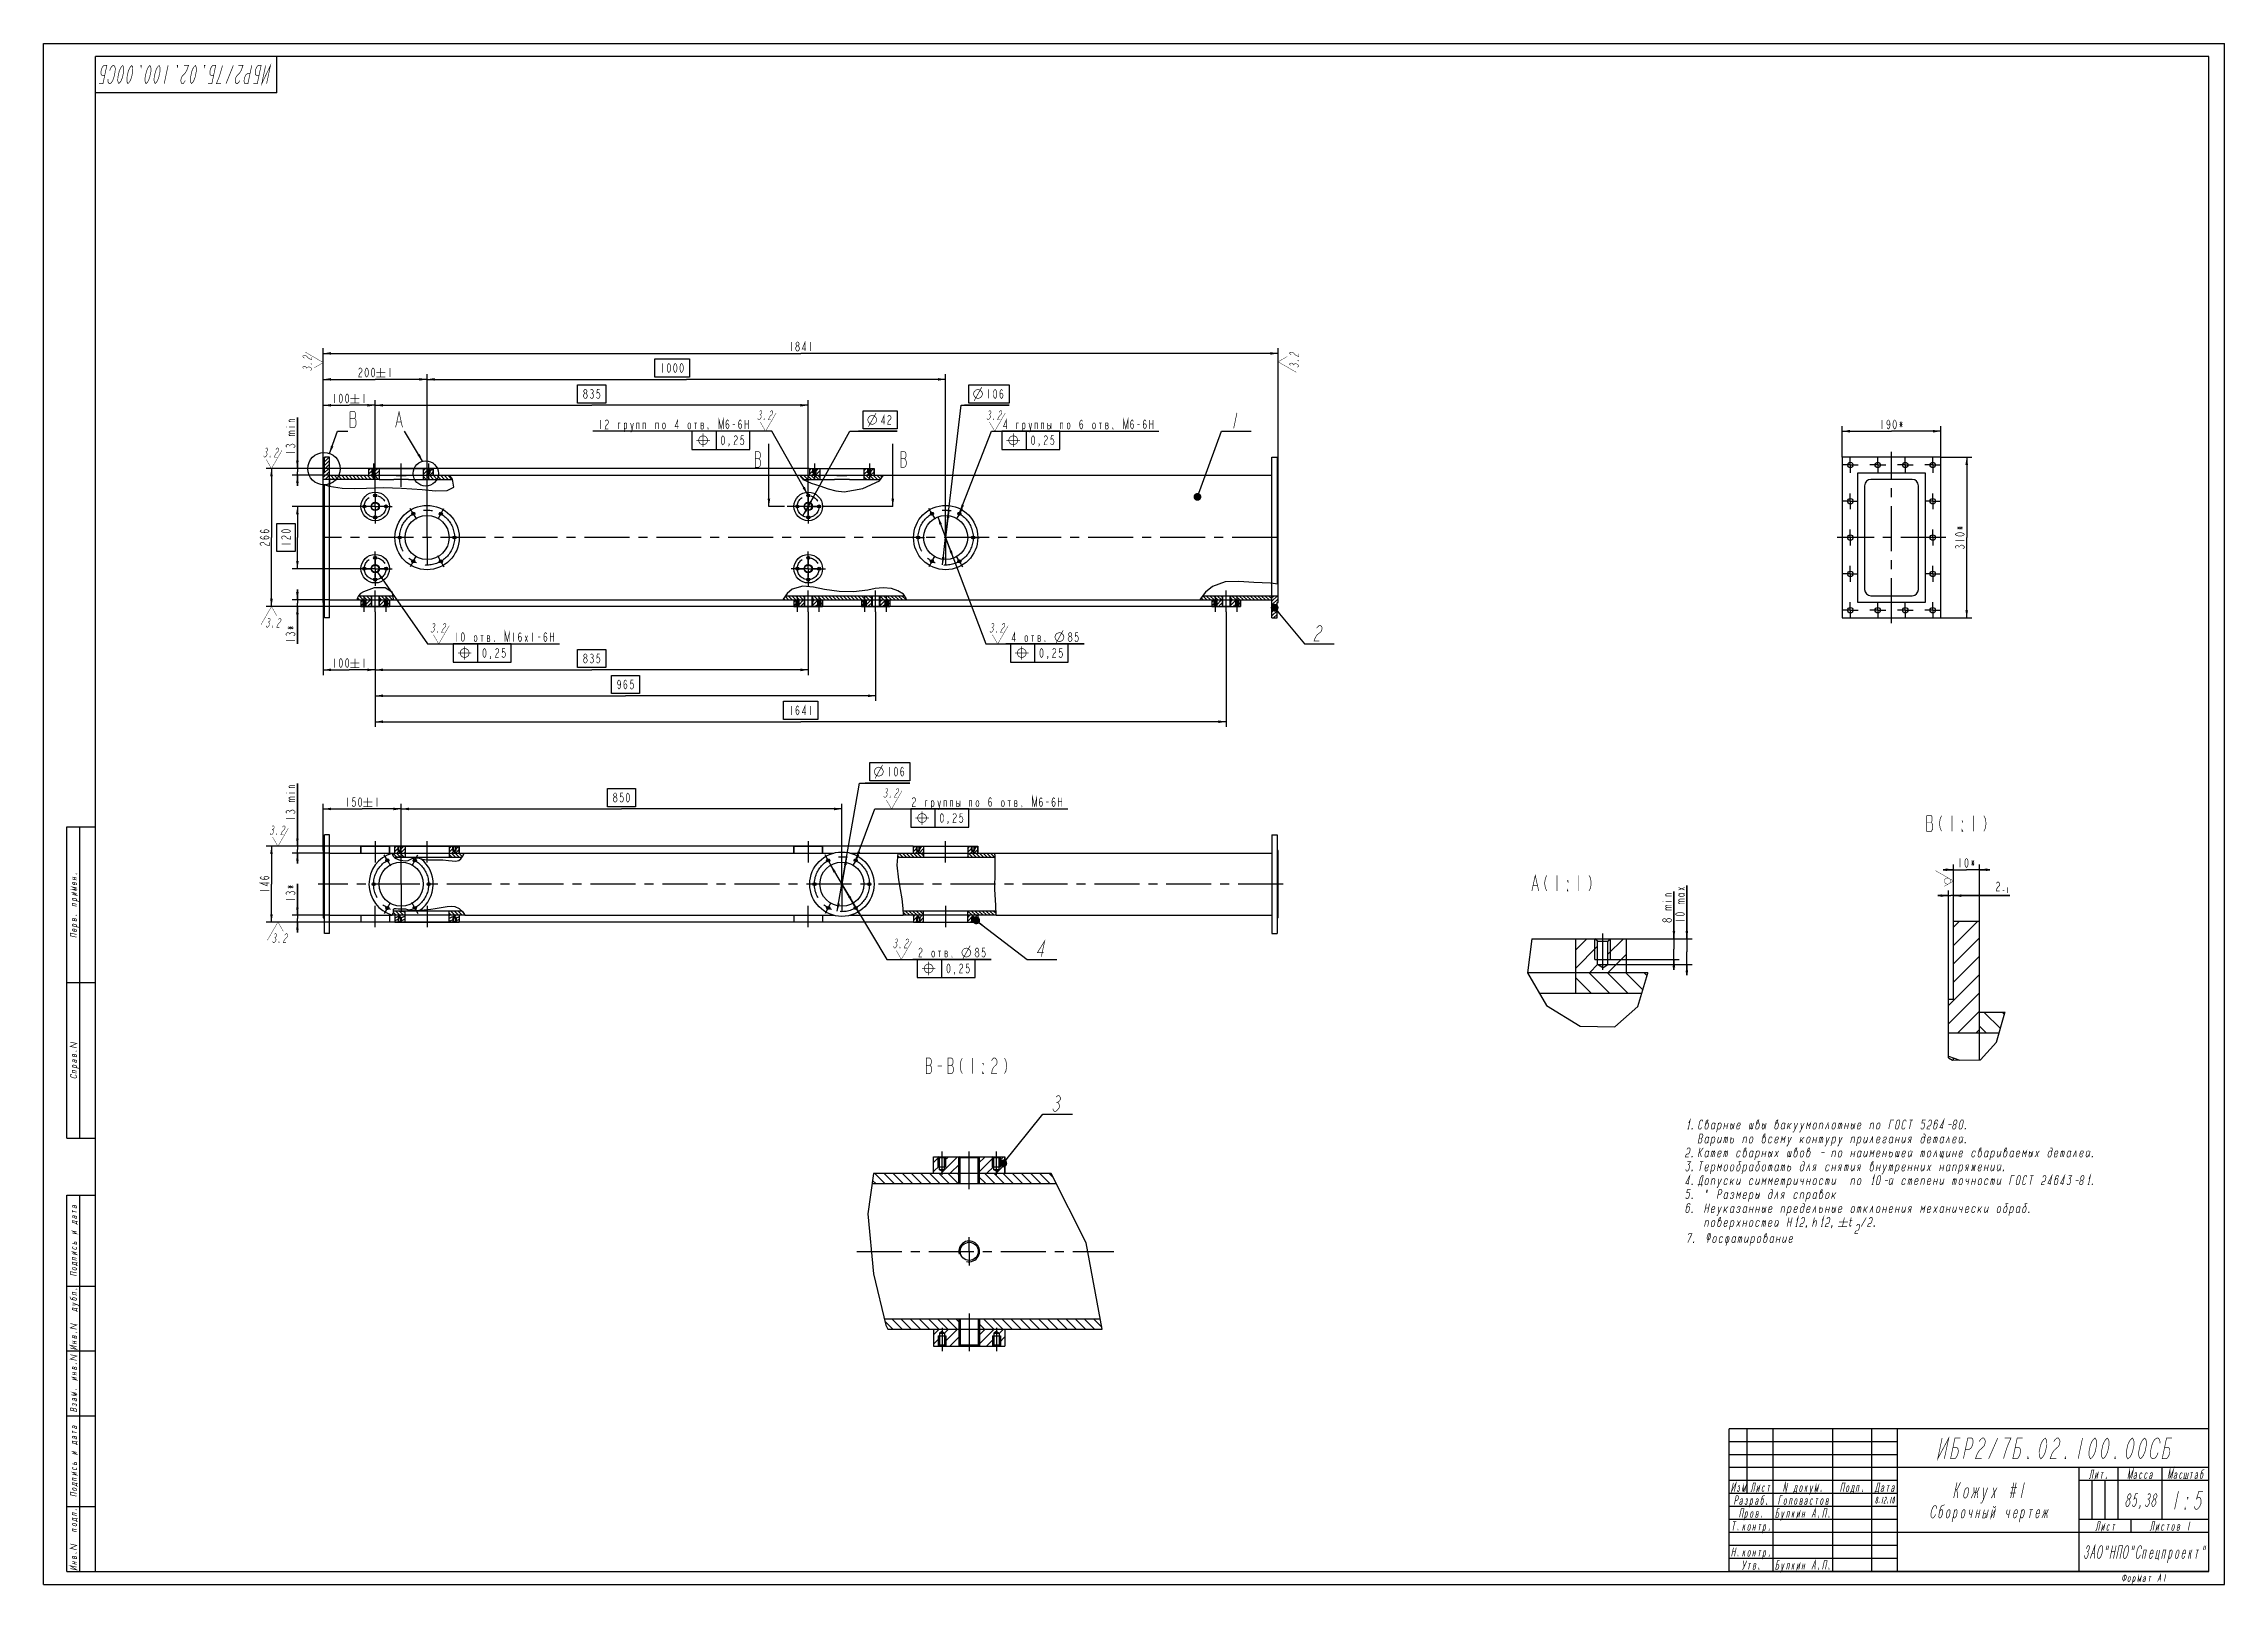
# Model space of a CAD drawing. Header units: millimetres. Extents: x 0 to 841, y 0 to 594.
import ezdxf

# ---------------------------------------------------------------- set-up
doc = ezdxf.new("R2010")
doc.units = ezdxf.units.MM
doc.header["$LTSCALE"] = 46.255
doc.linetypes.add('CENTER', pattern=[0.6, 0.375, -0.075, 0.075, -0.075])
doc.linetypes.add('PHANTOM', pattern=[0.8, 0.45, -0.05, 0.1, -0.05, 0.1, -0.05])
doc.layers.get('0').update_dxf_attribs({"linetype": 'CONTINUOUS'})
for name, color, linetype in [('ALL_AXIS', 7, 'CONTINUOUS'), ('ALL_DIMENSIONS', 7, 'CONTINUOUS'), ('ALL_ROUND', 7, 'CONTINUOUS'), ('ALL_SURF_FIN', 7, 'CONTINUOUS'), ('DEFAULT_1', 7, 'CENTER'), ('DEFAULT_3', 7, 'PHANTOM')]:
    doc.layers.add(name, color=color, linetype=linetype)
doc.styles.get("Standard").update_dxf_attribs({"font": 'txt', "width": 0.7})
doc.dimstyles.new('DIMSTYLE_1', dxfattribs={"dimtxt": 3.5, "dimasz": 3, "dimexe": 0.18, "dimexo": 0.0625, "dimgap": 0.09, "dimtad": 1, "dimlfac": 5, "dimdsep": 46, "dimtxsty": 'STANDARD', "dimblk": '_FILLED', "dimblk1": '_FILLED', "dimblk2": '_FILLED', "dimcen": 0.09, "dimadec": 0, "dimazin": 0, "dimtp": 1.2, "dimtm": 1.2, "dimtfac": 1, "dimtofl": 0, "dimtmove": 0, "dimatfit": 3, "dimldrblk": '_FILLED', "dimfxl": 1, "dimtolj": 1, "dimarcsym": 0})
doc.dimstyles.new('DIMSTYLE_10', dxfattribs={"dimtxt": 3.5, "dimasz": 3, "dimexe": 0.18, "dimexo": 0.0625, "dimgap": 0.09, "dimtad": 1, "dimdec": 5, "dimlfac": 5, "dimdsep": 46, "dimtxsty": 'STANDARD', "dimblk": '_FILLED', "dimblk1": '_FILLED', "dimblk2": '_FILLED', "dimcen": 0.09, "dimadec": 0, "dimazin": 0, "dimtp": 0.2, "dimtm": 0.2, "dimtfac": 1, "dimtdec": 5, "dimtofl": 0, "dimtmove": 0, "dimatfit": 3, "dimldrblk": '_FILLED', "dimfxl": 1, "dimtolj": 1, "dimarcsym": 0})
doc.dimstyles.new('DIMSTYLE_11', dxfattribs={"dimtxt": 3.5, "dimasz": 3, "dimexe": 0.18, "dimexo": 0.0625, "dimgap": 0.09, "dimtad": 1, "dimdec": 5, "dimlfac": 5, "dimdsep": 46, "dimtxsty": 'STANDARD', "dimblk": '_FILLED', "dimblk1": '_FILLED', "dimblk2": '_FILLED', "dimcen": 0.09, "dimadec": 0, "dimazin": 0, "dimtol": 1, "dimtp": 1, "dimtm": 1, "dimtfac": 1, "dimtdec": 5, "dimtofl": 0, "dimtmove": 0, "dimatfit": 3, "dimldrblk": '_FILLED', "dimfxl": 1, "dimtolj": 1, "dimarcsym": 0})
doc.dimstyles.new('DIMSTYLE_12', dxfattribs={"dimtxt": 3.5, "dimasz": 3, "dimexe": 0.18, "dimexo": 0.0625, "dimgap": 0.09, "dimtad": 1, "dimdec": 5, "dimlfac": 5, "dimdsep": 46, "dimtxsty": 'STANDARD', "dimblk": '_FILLED', "dimblk1": '_FILLED', "dimblk2": '_FILLED', "dimcen": 0.09, "dimadec": 0, "dimazin": 0, "dimtp": 0.8, "dimtm": 0.8, "dimtfac": 1, "dimtdec": 5, "dimtofl": 0, "dimtmove": 0, "dimatfit": 3, "dimldrblk": '_FILLED', "dimfxl": 1, "dimtolj": 1, "dimarcsym": 0})
doc.dimstyles.new('DIMSTYLE_13', dxfattribs={"dimtxt": 3.5, "dimasz": 3, "dimexe": 0.18, "dimexo": 0.0625, "dimgap": 0.09, "dimtad": 1, "dimdec": 5, "dimlfac": 5, "dimdsep": 46, "dimtxsty": 'STANDARD', "dimblk": '_FILLED', "dimblk1": '_FILLED', "dimblk2": '_FILLED', "dimcen": 0.09, "dimadec": 0, "dimazin": 0, "dimtp": 1.2, "dimtm": 1.2, "dimtfac": 1, "dimtdec": 5, "dimtofl": 0, "dimtmove": 0, "dimatfit": 3, "dimldrblk": '_FILLED', "dimfxl": 1, "dimtolj": 1, "dimarcsym": 0})
doc.dimstyles.new('DIMSTYLE_14', dxfattribs={"dimtxt": 3.5, "dimasz": 3, "dimexe": 0.18, "dimexo": 0.0625, "dimgap": 0.09, "dimtad": 1, "dimdec": 5, "dimlfac": 5, "dimdsep": 46, "dimtxsty": 'STANDARD', "dimblk": '_FILLED', "dimblk1": '_FILLED', "dimblk2": '_FILLED', "dimcen": 0.09, "dimadec": 0, "dimazin": 0, "dimtp": 0.3, "dimtm": 0.3, "dimtfac": 1, "dimtdec": 5, "dimtofl": 0, "dimtmove": 0, "dimatfit": 3, "dimldrblk": '_FILLED', "dimfxl": 1, "dimtolj": 1, "dimarcsym": 0})
doc.dimstyles.new('DIMSTYLE_2', dxfattribs={"dimtxt": 3.5, "dimasz": 3, "dimexe": 0.18, "dimexo": 0.0625, "dimgap": 0.09, "dimtad": 1, "dimlfac": 5, "dimdsep": 46, "dimtxsty": 'STANDARD', "dimblk": '_FILLED', "dimblk1": '_FILLED', "dimblk2": '_FILLED', "dimcen": 0.09, "dimadec": 0, "dimazin": 0, "dimtp": 0.5, "dimtm": 0.5, "dimtfac": 1, "dimtofl": 0, "dimtmove": 0, "dimatfit": 3, "dimldrblk": '_FILLED', "dimfxl": 1, "dimtolj": 1, "dimarcsym": 0})
doc.dimstyles.new('DIMSTYLE_3', dxfattribs={"dimtxt": 3.5, "dimasz": 3, "dimexe": 0.18, "dimexo": 0.0625, "dimgap": 0.09, "dimtad": 1, "dimtih": 1, "dimtoh": 1, "dimlfac": 5, "dimdsep": 46, "dimtxsty": 'STANDARD', "dimblk": '_FILLED', "dimblk1": '_FILLED', "dimblk2": '_FILLED', "dimcen": 0.09, "dimadec": 0, "dimazin": 0, "dimtp": 0.3, "dimtm": 0.3, "dimtfac": 1, "dimtofl": 0, "dimtmove": 0, "dimatfit": 3, "dimldrblk": '_FILLED', "dimfxl": 1, "dimtolj": 1, "dimarcsym": 0})
doc.dimstyles.new('DIMSTYLE_4', dxfattribs={"dimtxt": 3.5, "dimasz": 3, "dimexe": 0.18, "dimexo": 0.0625, "dimgap": 0.09, "dimtad": 1, "dimtih": 1, "dimtoh": 1, "dimlfac": 5, "dimdsep": 46, "dimtxsty": 'STANDARD', "dimblk": '_FILLED', "dimblk1": '_FILLED', "dimblk2": '_FILLED', "dimcen": 0.09, "dimadec": 0, "dimazin": 0, "dimtp": 0.1, "dimtm": 0.1, "dimtfac": 1, "dimtofl": 0, "dimtmove": 0, "dimatfit": 3, "dimldrblk": '_FILLED', "dimfxl": 1, "dimtolj": 1, "dimarcsym": 0})
doc.dimstyles.new('DIMSTYLE_5', dxfattribs={"dimtxt": 3.5, "dimasz": 3, "dimexe": 0.18, "dimexo": 0.0625, "dimgap": 0.09, "dimtad": 1, "dimdsep": 46, "dimtxsty": 'STANDARD', "dimblk": '_FILLED', "dimblk1": '_FILLED', "dimblk2": '_FILLED', "dimcen": 0.09, "dimadec": 0, "dimazin": 0, "dimtp": 0.2, "dimtm": 0.2, "dimtfac": 1, "dimtofl": 0, "dimtmove": 0, "dimatfit": 3, "dimldrblk": '_FILLED', "dimfxl": 1, "dimtolj": 1, "dimarcsym": 0})
doc.dimstyles.new('DIMSTYLE_6', dxfattribs={"dimtxt": 3.5, "dimasz": 3, "dimexe": 0.18, "dimexo": 0.0625, "dimgap": 0.09, "dimtad": 1, "dimtih": 1, "dimtoh": 1, "dimlfac": 5, "dimdsep": 46, "dimtxsty": 'STANDARD', "dimblk": '_FILLED', "dimblk1": '_FILLED', "dimblk2": '_FILLED', "dimcen": 0.09, "dimadec": 0, "dimazin": 0, "dimtp": 0.2, "dimtm": 0.2, "dimtfac": 1, "dimtofl": 0, "dimtmove": 0, "dimatfit": 3, "dimldrblk": '_FILLED', "dimfxl": 1, "dimtolj": 1, "dimarcsym": 0})
doc.dimstyles.new('DIMSTYLE_7', dxfattribs={"dimtxt": 3.5, "dimasz": 3, "dimexe": 0.18, "dimexo": 0.0625, "dimgap": 0.09, "dimtad": 1, "dimdec": 5, "dimdsep": 46, "dimtxsty": 'STANDARD', "dimblk": '_FILLED', "dimblk1": '_FILLED', "dimblk2": '_FILLED', "dimcen": 0.09, "dimadec": 0, "dimazin": 0, "dimtol": 1, "dimtm": 1, "dimtfac": 0.6, "dimtdec": 5, "dimtofl": 0, "dimtmove": 0, "dimatfit": 3, "dimldrblk": '_FILLED', "dimfxl": 1, "dimtolj": 1, "dimarcsym": 0})
doc.dimstyles.new('DIMSTYLE_8', dxfattribs={"dimtxt": 3.5, "dimasz": 3, "dimexe": 0.18, "dimexo": 0.0625, "dimgap": 0.09, "dimtad": 1, "dimdec": 5, "dimdsep": 46, "dimtxsty": 'STANDARD', "dimblk": '_FILLED', "dimblk1": '_FILLED', "dimblk2": '_FILLED', "dimcen": 0.09, "dimadec": 0, "dimazin": 0, "dimtp": 0.2, "dimtm": 0.2, "dimtfac": 1, "dimtdec": 5, "dimtofl": 0, "dimtmove": 0, "dimatfit": 3, "dimldrblk": '_FILLED', "dimfxl": 1, "dimtolj": 1, "dimarcsym": 0})
doc.dimstyles.new('DIMSTYLE_9', dxfattribs={"dimtxt": 3.5, "dimasz": 3, "dimexe": 0.18, "dimexo": 0.0625, "dimgap": 0.09, "dimtad": 1, "dimdec": 5, "dimlfac": 5, "dimdsep": 46, "dimtxsty": 'STANDARD', "dimblk": '_FILLED', "dimblk1": '_FILLED', "dimblk2": '_FILLED', "dimcen": 0.09, "dimadec": 0, "dimazin": 0, "dimtp": 0.5, "dimtm": 0.5, "dimtfac": 1, "dimtdec": 5, "dimtofl": 0, "dimtmove": 0, "dimatfit": 3, "dimldrblk": '_FILLED', "dimfxl": 1, "dimtolj": 1, "dimarcsym": 0})
doc.dimstyles.get("Standard").update_dxf_attribs({"dimtxt": 3.5, "dimasz": 3, "dimexe": 0.18, "dimexo": 0.0625, "dimgap": 0.09, "dimtad": 1, "dimdec": 5, "dimdsep": 46, "dimtxsty": 'STANDARD', "dimblk": '_FILLED', "dimblk1": '_FILLED', "dimblk2": '_FILLED', "dimcen": 0.09, "dimadec": 0, "dimazin": 0, "dimtol": 1, "dimtp": 1e-05, "dimtm": 1e-05, "dimtfac": 1, "dimtdec": 5, "dimtofl": 0, "dimtmove": 0, "dimatfit": 3, "dimldrblk": '_FILLED', "dimfxl": 1, "dimtolj": 1, "dimarcsym": 0})

msp = doc.modelspace()

# ---------------------------------------------------------------- blocks, each defined once
blk = doc.blocks.new('_FILLED')
at = {"color": 0, "linetype": 'ByBlock'}
blk.add_solid([(0, 0), (-1, 0.17), (-1, -0.17)], dxfattribs=at)
blk = doc.blocks.new('*D2')
at = {"layer": 'ALL_DIMENSIONS', "color": 2, "linetype": 'Continuous'}
for p, q in [((107.87, 428.57), (107.87, 476.57)), ((107.87, 474.57), (291.97, 474.57)), ((476.07, 474.57), (291.97, 474.57)), ((476.07, 428.57), (476.07, 476.57))]:
    blk.add_line(p, q, dxfattribs=at)
at = {"layer": 'ALL_DIMENSIONS', "color": 2, "linetype": 'Continuous', "xscale": 3, "yscale": 3, "zscale": 3, "rotation": 180}
blk.add_blockref('_FILLED', (107.87, 474.57), dxfattribs=at)
at = {"layer": 'ALL_DIMENSIONS', "color": 2, "linetype": 'Continuous', "xscale": 3, "yscale": 3, "zscale": 3}
blk.add_blockref('_FILLED', (476.07, 474.57), dxfattribs=at)
blk = doc.blocks.new('SF1_BL0', base_point=(480.06, 471.17))
at = {"layer": 'ALL_SURF_FIN', "color": 2, "linetype": 'Continuous'}
for points, const_width in [([(476.07, 471.33), (479.59, 473.37)], 0.146), ([(476.07, 471.33), (483.08, 467.29)], 0.146), ([(481.14, 474), (480.84, 474.19), (480.55, 474.52), (480.55, 474.78), (480.84, 474.98), (481.14, 475.05), (481.72, 474.92), (482.01, 474.73), (482.3, 474.41), (482.59, 474.08), (483.18, 473.7), (484.05, 473.38), (484.05, 474.43)], 0.194), ([(484.05, 471.8), (484.05, 471.67), (483.76, 471.73), (484.05, 471.8)], 0.194), ([(480.84, 469.99), (480.55, 470.32), (480.55, 470.58), (480.84, 470.78), (481.14, 470.85), (481.43, 470.79), (481.72, 470.59), (482.01, 470.27), (482.3, 470.47), (482.59, 470.54), (482.89, 470.61), (483.18, 470.55), (483.47, 470.35), (483.76, 470.16), (484.05, 469.83), (484.05, 469.57), (483.76, 469.37), (483.47, 469.3)], 0.194), ([(482.01, 470.01), (482.01, 470.27)], 0.194)]:
    blk.add_lwpolyline(points, dxfattribs=dict(at, const_width=const_width))
blk = doc.blocks.new('SF0_BL1', base_point=(103.91, 471.58))
at = {"layer": 'ALL_SURF_FIN', "color": 2, "linetype": 'Continuous'}
for points, const_width in [([(100.54, 472.77), (100.25, 472.96), (99.96, 473.29), (99.96, 473.55), (100.25, 473.75), (100.54, 473.82), (101.13, 473.69), (101.42, 473.5), (101.71, 473.18), (102, 472.85), (102.59, 472.47), (103.46, 472.15), (103.46, 473.2)], 0.194), ([(107.87, 471.04), (100.86, 475.09)], 0.146), ([(107.87, 471.04), (104.34, 469.01)], 0.146), ([(100.25, 468.76), (99.96, 469.09), (99.96, 469.35), (100.25, 469.55), (100.54, 469.62), (100.84, 469.56), (101.13, 469.36), (101.42, 469.04), (101.71, 469.24), (102, 469.31), (102.29, 469.38), (102.59, 469.32), (102.88, 469.12), (103.17, 468.93), (103.46, 468.6), (103.46, 468.34), (103.17, 468.14), (102.88, 468.07)], 0.194), ([(101.42, 468.78), (101.42, 469.04)], 0.194), ([(103.46, 470.57), (103.46, 470.44), (103.17, 470.5), (103.46, 470.57)], 0.194)]:
    blk.add_lwpolyline(points, dxfattribs=dict(at, const_width=const_width))
blk = doc.blocks.new('*D3')
at = {"layer": 'ALL_DIMENSIONS', "color": 2, "linetype": 'Continuous'}
for p, q in [((693.63, 434.57), (693.63, 446.57)), ((731.63, 434.57), (731.63, 446.57)), ((693.63, 444.57), (712.63, 444.57)), ((731.63, 444.57), (712.63, 444.57))]:
    blk.add_line(p, q, dxfattribs=at)
at = {"layer": 'ALL_DIMENSIONS', "color": 2, "linetype": 'Continuous', "xscale": 3, "yscale": 3, "zscale": 3, "rotation": 180}
blk.add_blockref('_FILLED', (693.63, 444.57), dxfattribs=at)
at = {"layer": 'ALL_DIMENSIONS', "color": 2, "linetype": 'Continuous', "xscale": 3, "yscale": 3, "zscale": 3}
blk.add_blockref('_FILLED', (731.63, 444.57), dxfattribs=at)
blk = doc.blocks.new('*D4')
at = {"layer": 'ALL_DIMENSIONS', "color": 2, "linetype": 'Continuous'}
for p, q in [((731.63, 434.57), (743.63, 434.57)), ((741.63, 434.57), (741.63, 403.57)), ((741.63, 372.57), (741.63, 403.57)), ((731.63, 372.57), (743.63, 372.57))]:
    blk.add_line(p, q, dxfattribs=at)
at = {"layer": 'ALL_DIMENSIONS', "color": 2, "linetype": 'Continuous', "xscale": 3, "yscale": 3, "zscale": 3}
for p, rotation in [((741.63, 434.57), 90), ((741.63, 372.57), 270)]:
    blk.add_blockref('_FILLED', p, dxfattribs=dict(at, rotation=rotation))
blk = doc.blocks.new('*D5')
at = {"layer": 'ALL_DIMENSIONS', "color": 2, "linetype": 'Continuous'}
for p, q in [((303.5, 277.24), (307.87, 269.95)), ((312.23, 262.65), (307.87, 269.95)), ((307.87, 269.95), (325.22, 240.95)), ((325.22, 240.95), (365.4, 240.95)), ((365.4, 240.95), (335.19, 240.95))]:
    blk.add_line(p, q, dxfattribs=at)
at = {"layer": 'ALL_DIMENSIONS', "color": 2, "linetype": 'Continuous', "xscale": 3, "yscale": 3, "zscale": 3}
for p, rotation in [((303.5, 277.24), 120.8876738407), ((312.23, 262.65), 300.8876738407)]:
    blk.add_blockref('_FILLED', p, dxfattribs=dict(at, rotation=rotation))
blk = doc.blocks.new('SF10_BL2', base_point=(331.33, 244.9))
at = {"layer": 'ALL_SURF_FIN', "color": 2, "linetype": 'Continuous'}
for points, const_width in [([(328.51, 248.56), (328.83, 248.85), (329.09, 248.85), (329.29, 248.56), (329.36, 248.27), (329.3, 247.98), (329.11, 247.69), (328.78, 247.39), (328.98, 247.1), (329.05, 246.81), (329.12, 246.52), (329.06, 246.23), (328.87, 245.94), (328.67, 245.64), (328.35, 245.35), (328.09, 245.35), (327.89, 245.64), (327.82, 245.94)], 0.194), ([(328.52, 247.39), (328.78, 247.39)], 0.194), ([(330.79, 240.95), (328.75, 244.47)], 0.146), ([(330.32, 245.35), (330.19, 245.35), (330.25, 245.64), (330.32, 245.35)], 0.194), ([(330.79, 240.95), (334.83, 247.95)], 0.146), ([(332.51, 248.27), (332.71, 248.56), (333.03, 248.85), (333.29, 248.85), (333.49, 248.56), (333.56, 248.27), (333.44, 247.69), (333.25, 247.39), (332.92, 247.1), (332.6, 246.81), (332.21, 246.23), (331.89, 245.35), (332.94, 245.35)], 0.194)]:
    blk.add_lwpolyline(points, dxfattribs=dict(at, const_width=const_width))
blk = doc.blocks.new('*D6')
at = {"layer": 'ALL_DIMENSIONS', "color": 2, "linetype": 'Continuous'}
for p, q in [((313.38, 279.69), (320.5, 298.95)), ((320.5, 298.95), (332.65, 298.95)), ((332.65, 298.95), (394.95, 298.95))]:
    blk.add_line(p, q, dxfattribs=at)
at = {"layer": 'ALL_DIMENSIONS', "color": 2, "linetype": 'Continuous', "xscale": 3, "yscale": 3, "zscale": 3, "rotation": 249.6947692793}
blk.add_blockref('_FILLED', (313.38, 279.69), dxfattribs=at)
blk = doc.blocks.new('SF11_BL3', base_point=(327.54, 302.9))
at = {"layer": 'ALL_SURF_FIN', "color": 2, "linetype": 'Continuous'}
for points, const_width in [([(324.72, 306.56), (325.04, 306.85), (325.31, 306.85), (325.51, 306.56), (325.58, 306.27), (325.51, 305.98), (325.32, 305.69), (325, 305.39), (325.2, 305.1), (325.27, 304.81), (325.33, 304.52), (325.27, 304.23), (325.08, 303.94), (324.89, 303.64), (324.56, 303.35), (324.3, 303.35), (324.1, 303.64), (324.03, 303.94)], 0.194), ([(324.73, 305.39), (325, 305.39)], 0.194), ([(326.53, 303.35), (326.4, 303.35), (326.46, 303.64), (326.53, 303.35)], 0.194), ([(327, 298.95), (331.05, 305.95)], 0.146), ([(328.73, 306.27), (328.92, 306.56), (329.24, 306.85), (329.51, 306.85), (329.71, 306.56), (329.78, 306.27), (329.65, 305.69), (329.46, 305.39), (329.13, 305.1), (328.81, 304.81), (328.42, 304.23), (328.11, 303.35), (329.16, 303.35)], 0.194), ([(327, 298.95), (324.96, 302.47)], 0.146)]:
    blk.add_lwpolyline(points, dxfattribs=dict(at, const_width=const_width))
blk = doc.blocks.new('*D7')
at = {"layer": 'ALL_DIMENSIONS', "color": 2, "linetype": 'Continuous'}
for p, q in [((307.87, 269.95), (314.6, 308.95)), ((314.6, 308.95), (334.11, 308.95)), ((334.11, 308.95), (316.85, 308.95)), ((309.67, 280.39), (307.87, 269.95)), ((306.06, 259.5), (307.87, 269.95))]:
    blk.add_line(p, q, dxfattribs=at)
at = {"layer": 'ALL_DIMENSIONS', "color": 2, "linetype": 'Continuous', "xscale": 3, "yscale": 3, "zscale": 3}
for p, rotation in [((309.67, 280.39), 80.2081863228), ((306.06, 259.5), 260.2081863228)]:
    blk.add_blockref('_FILLED', p, dxfattribs=dict(at, rotation=rotation))
blk = doc.blocks.new('*D8')
at = {"layer": 'ALL_DIMENSIONS', "color": 2, "linetype": 'Continuous'}
for p, q in [((633.71, 248.92), (633.71, 269.41)), ((633.71, 269.41), (633.71, 243.92)), ((604.27, 248.92), (635.71, 248.92)), ((633.71, 234.92), (633.71, 243.92)), ((603.27, 238.92), (635.71, 238.92)), ((633.71, 238.92), (633.71, 234.92))]:
    blk.add_line(p, q, dxfattribs=at)
at = {"layer": 'ALL_DIMENSIONS', "color": 2, "linetype": 'Continuous', "xscale": 3, "yscale": 3, "zscale": 3}
for p, rotation in [((633.71, 248.92), 270), ((633.71, 238.92), 90)]:
    blk.add_blockref('_FILLED', p, dxfattribs=dict(at, rotation=rotation))
blk = doc.blocks.new('*D9')
at = {"layer": 'ALL_DIMENSIONS', "color": 2, "linetype": 'Continuous'}
for p, q in [((128.78, 390.26), (148.01, 362.57)), ((148.01, 362.57), (156.25, 362.57)), ((156.25, 362.57), (198.95, 362.57))]:
    blk.add_line(p, q, dxfattribs=at)
at = {"layer": 'ALL_DIMENSIONS', "color": 2, "linetype": 'Continuous', "xscale": 3, "yscale": 3, "zscale": 3, "rotation": 124.7864626124}
blk.add_blockref('_FILLED', (128.78, 390.26), dxfattribs=at)
blk = doc.blocks.new('SF7_BL4', base_point=(152.91, 366.53))
at = {"layer": 'ALL_SURF_FIN', "color": 2, "linetype": 'Continuous'}
for points, const_width in [([(150.09, 370.19), (150.42, 370.48), (150.68, 370.48), (150.88, 370.19), (150.95, 369.9), (150.89, 369.6), (150.69, 369.31), (150.37, 369.02), (150.57, 368.73), (150.64, 368.44), (150.71, 368.15), (150.65, 367.85), (150.45, 367.56), (150.26, 367.27), (149.94, 366.98), (149.67, 366.98), (149.47, 367.27), (149.4, 367.56)], 0.194), ([(154.1, 369.9), (154.29, 370.19), (154.62, 370.48), (154.88, 370.48), (155.08, 370.19), (155.15, 369.9), (155.03, 369.31), (154.83, 369.02), (154.51, 368.73), (154.18, 368.44), (153.8, 367.85), (153.48, 366.98), (154.53, 366.98)], 0.194), ([(150.11, 369.02), (150.37, 369.02)], 0.194), ([(152.37, 362.57), (150.34, 366.1)], 0.146), ([(151.9, 366.98), (151.77, 366.98), (151.84, 367.27), (151.9, 366.98)], 0.194), ([(152.37, 362.57), (156.42, 369.58)], 0.146)]:
    blk.add_lwpolyline(points, dxfattribs=dict(at, const_width=const_width))
blk = doc.blocks.new('*D10')
at = {"layer": 'ALL_DIMENSIONS', "color": 2, "linetype": 'Continuous'}
for p, q in [((294.87, 415.57), (310.93, 444.57)), ((310.93, 444.57), (329.11, 444.57)), ((329.11, 444.57), (314.3, 444.57)), ((292.83, 411.9), (294.87, 415.57)), ((296.9, 419.25), (294.87, 415.57))]:
    blk.add_line(p, q, dxfattribs=at)
at = {"layer": 'ALL_DIMENSIONS', "color": 2, "linetype": 'Continuous', "xscale": 3, "yscale": 3, "zscale": 3}
for p, rotation in [((292.83, 411.9), 241.0140254171), ((296.9, 419.25), 61.0140254171)]:
    blk.add_blockref('_FILLED', p, dxfattribs=dict(at, rotation=rotation))
blk = doc.blocks.new('*D11')
at = {"layer": 'ALL_DIMENSIONS', "color": 2, "linetype": 'Continuous'}
for p, q in [((274.05, 444.57), (211.75, 444.57)), ((280.85, 444.57), (274.05, 444.57)), ((294.57, 420.3), (280.85, 444.57))]:
    blk.add_line(p, q, dxfattribs=at)
at = {"layer": 'ALL_DIMENSIONS', "color": 2, "linetype": 'Continuous', "xscale": 3, "yscale": 3, "zscale": 3, "rotation": 299.4796698303}
blk.add_blockref('_FILLED', (294.57, 420.3), dxfattribs=at)
blk = doc.blocks.new('SF2_BL5', base_point=(278.95, 448.53))
at = {"layer": 'ALL_SURF_FIN', "color": 2, "linetype": 'Continuous'}
for points, const_width in [([(276.13, 452.19), (276.46, 452.48), (276.72, 452.48), (276.92, 452.19), (276.99, 451.9), (276.93, 451.6), (276.74, 451.31), (276.41, 451.02), (276.61, 450.73), (276.68, 450.44), (276.75, 450.15), (276.69, 449.85), (276.49, 449.56), (276.3, 449.27), (275.98, 448.98), (275.71, 448.98), (275.51, 449.27), (275.44, 449.56)], 0.194), ([(276.15, 451.02), (276.41, 451.02)], 0.194), ([(278.41, 444.57), (276.38, 448.1)], 0.146), ([(277.95, 448.98), (277.81, 448.98), (277.88, 449.27), (277.95, 448.98)], 0.194), ([(278.41, 444.57), (282.46, 451.58)], 0.146), ([(280.14, 451.9), (280.33, 452.19), (280.66, 452.48), (280.92, 452.48), (281.12, 452.19), (281.19, 451.9), (281.07, 451.31), (280.87, 451.02), (280.55, 450.73), (280.22, 450.44), (279.84, 449.85), (279.52, 448.98), (280.57, 448.98)], 0.194)]:
    blk.add_lwpolyline(points, dxfattribs=dict(at, const_width=const_width))
blk = doc.blocks.new('*D12')
at = {"layer": 'ALL_DIMENSIONS', "color": 2, "linetype": 'Continuous'}
for p, q in [((344.87, 411.53), (347.87, 403.57)), ((350.86, 395.62), (347.87, 403.57)), ((347.87, 403.57), (363.31, 362.57)), ((363.31, 362.57), (401.29, 362.57)), ((401.29, 362.57), (371.08, 362.57))]:
    blk.add_line(p, q, dxfattribs=at)
at = {"layer": 'ALL_DIMENSIONS', "color": 2, "linetype": 'Continuous', "xscale": 3, "yscale": 3, "zscale": 3}
for p, rotation in [((344.87, 411.53), 110.6422226793), ((350.86, 395.62), 290.6422226793)]:
    blk.add_blockref('_FILLED', p, dxfattribs=dict(at, rotation=rotation))
blk = doc.blocks.new('SF6_BL6', base_point=(368.48, 366.53))
at = {"layer": 'ALL_SURF_FIN', "color": 2, "linetype": 'Continuous'}
for points, const_width in [([(365.66, 370.19), (365.98, 370.48), (366.24, 370.48), (366.44, 370.19), (366.51, 369.9), (366.45, 369.6), (366.26, 369.31), (365.93, 369.02), (366.13, 368.73), (366.2, 368.44), (366.27, 368.15), (366.21, 367.85), (366.02, 367.56), (365.82, 367.27), (365.5, 366.98), (365.24, 366.98), (365.04, 367.27), (364.97, 367.56)], 0.194), ([(369.66, 369.9), (369.86, 370.19), (370.18, 370.48), (370.44, 370.48), (370.64, 370.19), (370.71, 369.9), (370.59, 369.31), (370.4, 369.02), (370.07, 368.73), (369.75, 368.44), (369.36, 367.85), (369.04, 366.98), (370.09, 366.98)], 0.194), ([(365.67, 369.02), (365.93, 369.02)], 0.194), ([(367.94, 362.57), (365.9, 366.1)], 0.146), ([(367.47, 366.98), (367.34, 366.98), (367.4, 367.27), (367.47, 366.98)], 0.194), ([(367.94, 362.57), (371.98, 369.58)], 0.146)]:
    blk.add_lwpolyline(points, dxfattribs=dict(at, const_width=const_width))
blk = doc.blocks.new('*D13')
at = {"layer": 'ALL_DIMENSIONS', "color": 2, "linetype": 'Continuous'}
for p, q in [((347.87, 403.57), (353.89, 454.57)), ((353.89, 454.57), (372.35, 454.57)), ((372.35, 454.57), (355.09, 454.57)), ((349.11, 414.1), (347.87, 403.57)), ((346.62, 393.05), (347.87, 403.57))]:
    blk.add_line(p, q, dxfattribs=at)
at = {"layer": 'ALL_DIMENSIONS', "color": 2, "linetype": 'Continuous', "xscale": 3, "yscale": 3, "zscale": 3}
for p, rotation in [((349.11, 414.1), 83.26080734189998), ((346.62, 393.05), 263.2608073419)]:
    blk.add_blockref('_FILLED', p, dxfattribs=dict(at, rotation=rotation))
blk = doc.blocks.new('*D14')
at = {"layer": 'ALL_DIMENSIONS', "color": 2, "linetype": 'Continuous'}
for p, q in [((353.38, 413.31), (365.55, 444.57)), ((365.55, 444.57), (367.8, 444.57)), ((367.8, 444.57), (430.1, 444.57))]:
    blk.add_line(p, q, dxfattribs=at)
at = {"layer": 'ALL_DIMENSIONS', "color": 2, "linetype": 'Continuous', "xscale": 3, "yscale": 3, "zscale": 3, "rotation": 248.7395789817}
blk.add_blockref('_FILLED', (353.38, 413.31), dxfattribs=at)
blk = doc.blocks.new('SF5_BL7', base_point=(367.32, 448.53))
at = {"layer": 'ALL_SURF_FIN', "color": 2, "linetype": 'Continuous'}
for points, const_width in [([(364.5, 452.19), (364.83, 452.48), (365.09, 452.48), (365.29, 452.19), (365.36, 451.9), (365.3, 451.6), (365.11, 451.31), (364.78, 451.02), (364.98, 450.73), (365.05, 450.44), (365.12, 450.15), (365.06, 449.85), (364.87, 449.56), (364.67, 449.27), (364.35, 448.98), (364.09, 448.98), (363.88, 449.27), (363.82, 449.56)], 0.194), ([(364.52, 451.02), (364.78, 451.02)], 0.194), ([(366.79, 444.57), (364.75, 448.1)], 0.146), ([(366.32, 448.98), (366.19, 448.98), (366.25, 449.27), (366.32, 448.98)], 0.194), ([(366.79, 444.57), (370.83, 451.58)], 0.146), ([(368.51, 451.9), (368.7, 452.19), (369.03, 452.48), (369.29, 452.48), (369.49, 452.19), (369.56, 451.9), (369.44, 451.31), (369.24, 451.02), (368.92, 450.73), (368.6, 450.44), (368.21, 449.85), (367.89, 448.98), (368.94, 448.98)], 0.194)]:
    blk.add_lwpolyline(points, dxfattribs=dict(at, const_width=const_width))
blk = doc.blocks.new('*D15')
at = {"layer": 'ALL_DIMENSIONS', "color": 2, "linetype": 'Continuous'}
for p, q in [((734.55, 265.52), (730.55, 265.52)), ((730.55, 265.52), (735.55, 265.52)), ((734.55, 225.52), (734.55, 267.52)), ((758.28, 265.52), (735.55, 265.52)), ((736.55, 255.52), (736.55, 267.52)), ((736.55, 265.52), (758.28, 265.52))]:
    blk.add_line(p, q, dxfattribs=at)
at = {"layer": 'ALL_DIMENSIONS', "color": 2, "linetype": 'Continuous', "xscale": 3, "yscale": 3, "zscale": 3}
blk.add_blockref('_FILLED', (734.55, 265.52), dxfattribs=at)
at = {"layer": 'ALL_DIMENSIONS', "color": 2, "linetype": 'Continuous', "xscale": 3, "yscale": 3, "zscale": 3, "rotation": 180}
blk.add_blockref('_FILLED', (736.55, 265.52), dxfattribs=at)
blk = doc.blocks.new('*D16')
at = {"layer": 'ALL_DIMENSIONS', "color": 2, "linetype": 'Continuous'}
for p, q in [((736.55, 275.52), (732.55, 275.52)), ((732.55, 275.52), (741.55, 275.52)), ((736.55, 255.52), (736.55, 277.52)), ((750.55, 275.52), (741.55, 275.52)), ((746.55, 255.52), (746.55, 277.52)), ((746.55, 275.52), (750.55, 275.52))]:
    blk.add_line(p, q, dxfattribs=at)
at = {"layer": 'ALL_DIMENSIONS', "color": 2, "linetype": 'Continuous', "xscale": 3, "yscale": 3, "zscale": 3}
blk.add_blockref('_FILLED', (736.55, 275.52), dxfattribs=at)
at = {"layer": 'ALL_DIMENSIONS', "color": 2, "linetype": 'Continuous', "xscale": 3, "yscale": 3, "zscale": 3, "rotation": 180}
blk.add_blockref('_FILLED', (746.55, 275.52), dxfattribs=at)
blk = doc.blocks.new('SF1_BL8', base_point=(733.04, 272.17))
at = {"layer": 'ALL_SURF_FIN', "color": 2, "linetype": 'Continuous', "const_width": 0.146}
for points in [[(736.55, 271.16), (729.54, 275.21)], [(736.55, 271.16), (733.02, 269.13)]]:
    blk.add_lwpolyline(points, dxfattribs=at)
blk.add_lwpolyline([(733.02, 271.16, 1), (735.37, 271.16, 1)], format="xyb", close=True, dxfattribs=at)
blk = doc.blocks.new('*D17')
at = {"layer": 'ALL_DIMENSIONS', "color": 2, "linetype": 'Continuous'}
for p, q in [((628.71, 248.92), (628.71, 267.06)), ((628.71, 267.06), (628.71, 244.92)), ((610.27, 248.92), (630.71, 248.92)), ((628.71, 236.92), (628.71, 244.92)), ((604.27, 240.92), (630.71, 240.92)), ((628.71, 240.92), (628.71, 236.92))]:
    blk.add_line(p, q, dxfattribs=at)
at = {"layer": 'ALL_DIMENSIONS', "color": 2, "linetype": 'Continuous', "xscale": 3, "yscale": 3, "zscale": 3}
for p, rotation in [((628.71, 248.92), 270), ((628.71, 240.92), 90)]:
    blk.add_blockref('_FILLED', p, dxfattribs=dict(at, rotation=rotation))
blk = doc.blocks.new('*D18')
at = {"layer": 'ALL_DIMENSIONS', "color": 2, "linetype": 'Continuous'}
for p, q in [((295.25, 430.17), (85.87, 430.17)), ((87.87, 430.17), (87.87, 403.57)), ((87.87, 376.97), (87.87, 403.57)), ((450.54, 376.97), (85.87, 376.97))]:
    blk.add_line(p, q, dxfattribs=at)
at = {"layer": 'ALL_DIMENSIONS', "color": 2, "linetype": 'Continuous', "xscale": 3, "yscale": 3, "zscale": 3}
for p, rotation in [((87.87, 430.17), 90), ((87.87, 376.97), 270)]:
    blk.add_blockref('_FILLED', p, dxfattribs=dict(at, rotation=rotation))
blk = doc.blocks.new('SF4_BL9', base_point=(87.7, 372.98))
at = {"layer": 'ALL_SURF_FIN', "color": 2, "linetype": 'Continuous'}
for points, const_width in [([(87.87, 376.97), (83.82, 369.97)], 0.146), ([(86.52, 372.2), (86.85, 372.49), (87.11, 372.49), (87.31, 372.2), (87.38, 371.9), (87.32, 371.61), (87.13, 371.32), (86.8, 371.03), (87, 370.74), (87.07, 370.45), (87.14, 370.15), (87.08, 369.86), (86.88, 369.57), (86.69, 369.28), (86.37, 368.99), (86.1, 368.99), (85.9, 369.28), (85.83, 369.57)], 0.194), ([(86.54, 371.03), (86.8, 371.03)], 0.194), ([(87.87, 376.97), (89.9, 373.45)], 0.146), ([(90.53, 371.9), (90.72, 372.2), (91.05, 372.49), (91.31, 372.49), (91.51, 372.2), (91.58, 371.9), (91.46, 371.32), (91.26, 371.03), (90.94, 370.74), (90.61, 370.45), (90.23, 369.86), (89.91, 368.99), (90.96, 368.99)], 0.194), ([(88.34, 368.99), (88.2, 368.99), (88.27, 369.28), (88.34, 368.99)], 0.194)]:
    blk.add_lwpolyline(points, dxfattribs=dict(at, const_width=const_width))
blk = doc.blocks.new('SF3_BL10', base_point=(88.41, 434.13))
at = {"layer": 'ALL_SURF_FIN', "color": 2, "linetype": 'Continuous'}
for points, const_width in [([(85.59, 437.79), (85.91, 438.08), (86.17, 438.08), (86.37, 437.79), (86.44, 437.5), (86.38, 437.2), (86.19, 436.91), (85.86, 436.62), (86.06, 436.33), (86.13, 436.04), (86.2, 435.75), (86.14, 435.45), (85.95, 435.16), (85.75, 434.87), (85.43, 434.58), (85.17, 434.58), (84.97, 434.87), (84.9, 435.16)], 0.194), ([(89.59, 437.5), (89.79, 437.79), (90.11, 438.08), (90.37, 438.08), (90.57, 437.79), (90.64, 437.5), (90.52, 436.91), (90.33, 436.62), (90, 436.33), (89.68, 436.04), (89.29, 435.45), (88.97, 434.58), (90.02, 434.58)], 0.194), ([(85.6, 436.62), (85.86, 436.62)], 0.194), ([(87.87, 430.17), (85.83, 433.7)], 0.146), ([(87.4, 434.58), (87.27, 434.58), (87.33, 434.87), (87.4, 434.58)], 0.194), ([(87.87, 430.17), (91.91, 437.18)], 0.146)]:
    blk.add_lwpolyline(points, dxfattribs=dict(at, const_width=const_width))
blk = doc.blocks.new('*D19')
at = {"layer": 'ALL_DIMENSIONS', "color": 2, "linetype": 'Continuous'}
for p, q in [((335.3, 284.55), (85.87, 284.55)), ((87.87, 284.55), (87.87, 269.95)), ((87.87, 255.35), (87.87, 269.95)), ((335.68, 255.35), (85.87, 255.35))]:
    blk.add_line(p, q, dxfattribs=at)
at = {"layer": 'ALL_DIMENSIONS', "color": 2, "linetype": 'Continuous', "xscale": 3, "yscale": 3, "zscale": 3}
for p, rotation in [((87.87, 284.55), 90), ((87.87, 255.35), 270)]:
    blk.add_blockref('_FILLED', p, dxfattribs=dict(at, rotation=rotation))
blk = doc.blocks.new('SF9_BL11', base_point=(90.19, 251.35))
at = {"layer": 'ALL_SURF_FIN', "color": 2, "linetype": 'Continuous'}
for points, const_width in [([(90.36, 255.35), (86.31, 248.34)], 0.146), ([(90.36, 255.35), (92.4, 251.82)], 0.146), ([(89.02, 250.57), (89.34, 250.86), (89.6, 250.86), (89.8, 250.57), (89.87, 250.28), (89.81, 249.99), (89.62, 249.69), (89.29, 249.4), (89.49, 249.11), (89.56, 248.82), (89.63, 248.53), (89.57, 248.24), (89.38, 247.94), (89.18, 247.65), (88.86, 247.36), (88.6, 247.36), (88.4, 247.65), (88.33, 247.94)], 0.194), ([(89.03, 249.4), (89.29, 249.4)], 0.194), ([(90.83, 247.36), (90.7, 247.36), (90.76, 247.65), (90.83, 247.36)], 0.194), ([(93.02, 250.28), (93.22, 250.57), (93.54, 250.86), (93.8, 250.86), (94, 250.57), (94.07, 250.28), (93.95, 249.69), (93.76, 249.4), (93.43, 249.11), (93.11, 248.82), (92.72, 248.24), (92.4, 247.36), (93.45, 247.36)], 0.194)]:
    blk.add_lwpolyline(points, dxfattribs=dict(at, const_width=const_width))
blk = doc.blocks.new('SF8_BL12', base_point=(90.9, 288.5))
at = {"layer": 'ALL_SURF_FIN', "color": 2, "linetype": 'Continuous'}
for points, const_width in [([(88.08, 292.16), (88.4, 292.45), (88.67, 292.45), (88.87, 292.16), (88.94, 291.87), (88.87, 291.58), (88.68, 291.29), (88.36, 290.99), (88.56, 290.7), (88.63, 290.41), (88.7, 290.12), (88.63, 289.83), (88.44, 289.54), (88.25, 289.24), (87.92, 288.95), (87.66, 288.95), (87.46, 289.24), (87.39, 289.54)], 0.194), ([(88.09, 290.99), (88.36, 290.99)], 0.194), ([(90.36, 284.55), (88.32, 288.07)], 0.146), ([(89.89, 288.95), (89.76, 288.95), (89.82, 289.24), (89.89, 288.95)], 0.194), ([(90.36, 284.55), (94.41, 291.55)], 0.146), ([(92.09, 291.87), (92.28, 292.16), (92.6, 292.45), (92.87, 292.45), (93.07, 292.16), (93.14, 291.87), (93.01, 291.29), (92.82, 290.99), (92.5, 290.7), (92.17, 290.41), (91.78, 289.83), (91.47, 288.95), (92.52, 288.95)], 0.194)]:
    blk.add_lwpolyline(points, dxfattribs=dict(at, const_width=const_width))
blk = doc.blocks.new('*D20')
at = {"layer": 'ALL_DIMENSIONS', "color": 2, "linetype": 'Continuous'}
for p, q in [((97.87, 284.55), (97.87, 308.79)), ((97.87, 308.79), (97.87, 283.25)), ((122.37, 284.55), (95.87, 284.55)), ((110.27, 281.95), (95.87, 281.95)), ((97.87, 277.95), (97.87, 283.25)), ((97.87, 281.95), (97.87, 277.95))]:
    blk.add_line(p, q, dxfattribs=at)
at = {"layer": 'ALL_DIMENSIONS', "color": 2, "linetype": 'Continuous', "xscale": 3, "yscale": 3, "zscale": 3}
for p, rotation in [((97.87, 284.55), 270), ((97.87, 281.95), 90)]:
    blk.add_blockref('_FILLED', p, dxfattribs=dict(at, rotation=rotation))
blk = doc.blocks.new('*D21')
at = {"layer": 'ALL_DIMENSIONS', "color": 2, "linetype": 'Continuous'}
for p, q in [((97.87, 257.95), (97.87, 270.12)), ((97.87, 270.12), (97.87, 256.65)), ((110.27, 257.95), (95.87, 257.95)), ((122.37, 255.35), (95.87, 255.35)), ((97.87, 251.35), (97.87, 256.65)), ((97.87, 255.35), (97.87, 251.35))]:
    blk.add_line(p, q, dxfattribs=at)
at = {"layer": 'ALL_DIMENSIONS', "color": 2, "linetype": 'Continuous', "xscale": 3, "yscale": 3, "zscale": 3}
for p, rotation in [((97.87, 257.95), 270), ((97.87, 255.35), 90)]:
    blk.add_blockref('_FILLED', p, dxfattribs=dict(at, rotation=rotation))
blk = doc.blocks.new('*D22')
at = {"layer": 'ALL_DIMENSIONS', "color": 2, "linetype": 'Continuous'}
for p, q in [((107.87, 428.57), (107.87, 456.57)), ((107.87, 454.57), (117.87, 454.57)), ((127.87, 454.57), (117.87, 454.57)), ((127.87, 421.72), (127.87, 456.57))]:
    blk.add_line(p, q, dxfattribs=at)
at = {"layer": 'ALL_DIMENSIONS', "color": 2, "linetype": 'Continuous', "xscale": 3, "yscale": 3, "zscale": 3, "rotation": 180}
blk.add_blockref('_FILLED', (107.87, 454.57), dxfattribs=at)
at = {"layer": 'ALL_DIMENSIONS', "color": 2, "linetype": 'Continuous', "xscale": 3, "yscale": 3, "zscale": 3}
blk.add_blockref('_FILLED', (127.87, 454.57), dxfattribs=at)
blk = doc.blocks.new('*D23')
at = {"layer": 'ALL_DIMENSIONS', "color": 2, "linetype": 'Continuous'}
for p, q in [((107.87, 428.57), (107.87, 466.57)), ((107.87, 464.57), (127.87, 464.57)), ((147.87, 464.57), (127.87, 464.57)), ((147.87, 403.57), (147.87, 466.57))]:
    blk.add_line(p, q, dxfattribs=at)
at = {"layer": 'ALL_DIMENSIONS', "color": 2, "linetype": 'Continuous', "xscale": 3, "yscale": 3, "zscale": 3, "rotation": 180}
blk.add_blockref('_FILLED', (107.87, 464.57), dxfattribs=at)
at = {"layer": 'ALL_DIMENSIONS', "color": 2, "linetype": 'Continuous', "xscale": 3, "yscale": 3, "zscale": 3}
blk.add_blockref('_FILLED', (147.87, 464.57), dxfattribs=at)
blk = doc.blocks.new('*D24')
at = {"layer": 'ALL_DIMENSIONS', "color": 2, "linetype": 'Continuous'}
for p, q in [((127.87, 422.17), (127.87, 456.57)), ((127.87, 454.57), (211.37, 454.57)), ((294.87, 454.57), (211.37, 454.57)), ((294.87, 422.17), (294.87, 456.57))]:
    blk.add_line(p, q, dxfattribs=at)
at = {"layer": 'ALL_DIMENSIONS', "color": 2, "linetype": 'Continuous', "xscale": 3, "yscale": 3, "zscale": 3, "rotation": 180}
blk.add_blockref('_FILLED', (127.87, 454.57), dxfattribs=at)
at = {"layer": 'ALL_DIMENSIONS', "color": 2, "linetype": 'Continuous', "xscale": 3, "yscale": 3, "zscale": 3}
blk.add_blockref('_FILLED', (294.87, 454.57), dxfattribs=at)
blk = doc.blocks.new('*D25')
at = {"layer": 'ALL_DIMENSIONS', "color": 2, "linetype": 'Continuous'}
for p, q in [((147.87, 403.57), (147.87, 466.57)), ((147.87, 464.57), (247.87, 464.57)), ((347.87, 464.57), (247.87, 464.57)), ((347.87, 403.57), (347.87, 466.57))]:
    blk.add_line(p, q, dxfattribs=at)
at = {"layer": 'ALL_DIMENSIONS', "color": 2, "linetype": 'Continuous', "xscale": 3, "yscale": 3, "zscale": 3, "rotation": 180}
blk.add_blockref('_FILLED', (147.87, 464.57), dxfattribs=at)
at = {"layer": 'ALL_DIMENSIONS', "color": 2, "linetype": 'Continuous', "xscale": 3, "yscale": 3, "zscale": 3}
blk.add_blockref('_FILLED', (347.87, 464.57), dxfattribs=at)
blk = doc.blocks.new('*D26')
at = {"layer": 'ALL_DIMENSIONS', "color": 2, "linetype": 'Continuous'}
for p, q in [((127.87, 374.97), (127.87, 350.57)), ((294.87, 374.97), (294.87, 350.57)), ((127.87, 352.57), (211.37, 352.57)), ((294.87, 352.57), (211.37, 352.57))]:
    blk.add_line(p, q, dxfattribs=at)
at = {"layer": 'ALL_DIMENSIONS', "color": 2, "linetype": 'Continuous', "xscale": 3, "yscale": 3, "zscale": 3, "rotation": 180}
blk.add_blockref('_FILLED', (127.87, 352.57), dxfattribs=at)
at = {"layer": 'ALL_DIMENSIONS', "color": 2, "linetype": 'Continuous', "xscale": 3, "yscale": 3, "zscale": 3}
blk.add_blockref('_FILLED', (294.87, 352.57), dxfattribs=at)
blk = doc.blocks.new('*D27')
at = {"layer": 'ALL_DIMENSIONS', "color": 2, "linetype": 'Continuous'}
for p, q in [((127.87, 374.97), (127.87, 340.57)), ((320.87, 374.97), (320.87, 340.57)), ((127.87, 342.57), (224.37, 342.57)), ((320.87, 342.57), (224.37, 342.57))]:
    blk.add_line(p, q, dxfattribs=at)
at = {"layer": 'ALL_DIMENSIONS', "color": 2, "linetype": 'Continuous', "xscale": 3, "yscale": 3, "zscale": 3, "rotation": 180}
blk.add_blockref('_FILLED', (127.87, 342.57), dxfattribs=at)
at = {"layer": 'ALL_DIMENSIONS', "color": 2, "linetype": 'Continuous', "xscale": 3, "yscale": 3, "zscale": 3}
blk.add_blockref('_FILLED', (320.87, 342.57), dxfattribs=at)
blk = doc.blocks.new('*D28')
at = {"layer": 'ALL_DIMENSIONS', "color": 2, "linetype": 'Continuous'}
for p, q in [((127.87, 374.97), (127.87, 330.57)), ((456.07, 374.97), (456.07, 330.57)), ((127.87, 332.57), (291.97, 332.57)), ((456.07, 332.57), (291.97, 332.57))]:
    blk.add_line(p, q, dxfattribs=at)
at = {"layer": 'ALL_DIMENSIONS', "color": 2, "linetype": 'Continuous', "xscale": 3, "yscale": 3, "zscale": 3, "rotation": 180}
blk.add_blockref('_FILLED', (127.87, 332.57), dxfattribs=at)
at = {"layer": 'ALL_DIMENSIONS', "color": 2, "linetype": 'Continuous', "xscale": 3, "yscale": 3, "zscale": 3}
blk.add_blockref('_FILLED', (456.07, 332.57), dxfattribs=at)
blk = doc.blocks.new('*D29')
at = {"layer": 'ALL_DIMENSIONS', "color": 2, "linetype": 'Continuous'}
for p, q in [((107.87, 378.57), (107.87, 350.57)), ((127.87, 374.97), (127.87, 350.57)), ((107.87, 352.57), (117.87, 352.57)), ((127.87, 352.57), (117.87, 352.57))]:
    blk.add_line(p, q, dxfattribs=at)
at = {"layer": 'ALL_DIMENSIONS', "color": 2, "linetype": 'Continuous', "xscale": 3, "yscale": 3, "zscale": 3, "rotation": 180}
blk.add_blockref('_FILLED', (107.87, 352.57), dxfattribs=at)
at = {"layer": 'ALL_DIMENSIONS', "color": 2, "linetype": 'Continuous', "xscale": 3, "yscale": 3, "zscale": 3}
blk.add_blockref('_FILLED', (127.87, 352.57), dxfattribs=at)
blk = doc.blocks.new('*D30')
at = {"layer": 'ALL_DIMENSIONS', "color": 2, "linetype": 'Continuous'}
for p, q in [((97.87, 430.17), (97.87, 449.88)), ((97.87, 449.88), (97.87, 428.87)), ((125.47, 430.17), (95.87, 430.17)), ((110.27, 427.57), (95.87, 427.57)), ((97.87, 423.57), (97.87, 428.87)), ((97.87, 427.57), (97.87, 423.57))]:
    blk.add_line(p, q, dxfattribs=at)
at = {"layer": 'ALL_DIMENSIONS', "color": 2, "linetype": 'Continuous', "xscale": 3, "yscale": 3, "zscale": 3}
for p, rotation in [((97.87, 430.17), 270), ((97.87, 427.57), 90)]:
    blk.add_blockref('_FILLED', p, dxfattribs=dict(at, rotation=rotation))
blk = doc.blocks.new('*D31')
at = {"layer": 'ALL_DIMENSIONS', "color": 2, "linetype": 'Continuous'}
for p, q in [((110.27, 379.57), (95.87, 379.57)), ((97.87, 379.57), (97.87, 383.57)), ((97.87, 383.57), (97.87, 378.27)), ((124.27, 376.97), (95.87, 376.97)), ((97.87, 362.64), (97.87, 378.27)), ((97.87, 376.97), (97.87, 362.64))]:
    blk.add_line(p, q, dxfattribs=at)
at = {"layer": 'ALL_DIMENSIONS', "color": 2, "linetype": 'Continuous', "xscale": 3, "yscale": 3, "zscale": 3}
for p, rotation in [((97.87, 379.57), 270), ((97.87, 376.97), 90)]:
    blk.add_blockref('_FILLED', p, dxfattribs=dict(at, rotation=rotation))
blk = doc.blocks.new('*D32')
at = {"layer": 'ALL_DIMENSIONS', "color": 2, "linetype": 'Continuous'}
for p, q in [((121.27, 415.57), (95.87, 415.57)), ((97.87, 415.57), (97.87, 403.57)), ((97.87, 391.57), (97.87, 403.57)), ((123.67, 391.57), (95.87, 391.57))]:
    blk.add_line(p, q, dxfattribs=at)
at = {"layer": 'ALL_DIMENSIONS', "color": 2, "linetype": 'Continuous', "xscale": 3, "yscale": 3, "zscale": 3}
for p, rotation in [((97.87, 415.57), 90), ((97.87, 391.57), 270)]:
    blk.add_blockref('_FILLED', p, dxfattribs=dict(at, rotation=rotation))
blk = doc.blocks.new('*D33')
at = {"layer": 'ALL_DIMENSIONS', "color": 2, "linetype": 'Continuous'}
for p, q in [((107.87, 282.95), (107.87, 300.95)), ((107.87, 298.95), (122.87, 298.95)), ((137.87, 298.95), (122.87, 298.95)), ((137.87, 280.45), (137.87, 300.95))]:
    blk.add_line(p, q, dxfattribs=at)
at = {"layer": 'ALL_DIMENSIONS', "color": 2, "linetype": 'Continuous', "xscale": 3, "yscale": 3, "zscale": 3, "rotation": 180}
blk.add_blockref('_FILLED', (107.87, 298.95), dxfattribs=at)
at = {"layer": 'ALL_DIMENSIONS', "color": 2, "linetype": 'Continuous', "xscale": 3, "yscale": 3, "zscale": 3}
blk.add_blockref('_FILLED', (137.87, 298.95), dxfattribs=at)
blk = doc.blocks.new('*D34')
at = {"layer": 'ALL_DIMENSIONS', "color": 2, "linetype": 'Continuous'}
for p, q in [((137.87, 280.45), (137.87, 300.95)), ((137.87, 298.95), (222.87, 298.95)), ((307.87, 298.95), (222.87, 298.95)), ((307.87, 280.45), (307.87, 300.95))]:
    blk.add_line(p, q, dxfattribs=at)
at = {"layer": 'ALL_DIMENSIONS', "color": 2, "linetype": 'Continuous', "xscale": 3, "yscale": 3, "zscale": 3, "rotation": 180}
blk.add_blockref('_FILLED', (137.87, 298.95), dxfattribs=at)
at = {"layer": 'ALL_DIMENSIONS', "color": 2, "linetype": 'Continuous', "xscale": 3, "yscale": 3, "zscale": 3}
blk.add_blockref('_FILLED', (307.87, 298.95), dxfattribs=at)
blk = doc.blocks.new('BOM BALLOON 25_BL13', base_point=(459.94, 448.12))
at = {"color": 2, "linetype": 'Continuous'}
blk.add_line((454.18, 444.57), (465.7, 444.57), dxfattribs=at)
at = {"color": 2, "linetype": 'Continuous', "const_width": 0.25}
blk.add_lwpolyline([(460.2, 451.66), (458.93, 445.66)], dxfattribs=at)
blk = doc.blocks.new('BOM BALLOON 26_BL14', base_point=(491.96, 366.12))
at = {"color": 2, "linetype": 'Continuous'}
blk.add_line((486.2, 362.57), (497.72, 362.57), dxfattribs=at)
at = {"color": 2, "linetype": 'Continuous', "const_width": 0.25}
blk.add_lwpolyline([(490.96, 368.66), (491.33, 369.16), (491.96, 369.66), (492.49, 369.66), (492.9, 369.16), (493.06, 368.66), (492.85, 367.66), (492.48, 367.16), (491.85, 366.66), (491.22, 366.16), (490.48, 365.16), (489.9, 363.66), (492, 363.66)], dxfattribs=at)
blk = doc.blocks.new('BOM BALLOON 28_BL15', base_point=(385, 244.49))
at = {"color": 2, "linetype": 'Continuous'}
blk.add_line((379.24, 240.95), (390.76, 240.95), dxfattribs=at)
at = {"color": 2, "linetype": 'Continuous', "const_width": 0.25}
blk.add_lwpolyline([(384.77, 242.04), (386.05, 248.04), (383.25, 243.54), (385.62, 243.54)], dxfattribs=at)
blk = doc.blocks.new('BOM BALLOON 27_BL16', base_point=(391.08, 184.81))
at = {"color": 2, "linetype": 'Continuous'}
blk.add_line((385.32, 181.27), (396.84, 181.27), dxfattribs=at)
at = {"color": 2, "linetype": 'Continuous', "const_width": 0.25}
for points in [[(390.45, 187.86), (391.08, 188.36), (391.6, 188.36), (392.02, 187.86), (392.18, 187.36), (392.07, 186.86), (391.7, 186.36), (391.07, 185.86), (391.49, 185.36), (391.65, 184.86), (391.8, 184.36), (391.7, 183.86), (391.33, 183.36), (390.96, 182.86), (390.33, 182.36), (389.8, 182.36), (389.39, 182.86), (389.23, 183.36)], [(390.55, 185.86), (391.07, 185.86)]]:
    blk.add_lwpolyline(points, dxfattribs=at)

# ---------------------------------------------------------------- dimensions: what is measured, and where the dimension line sits
at = {"layer": 'ALL_DIMENSIONS', "color": 2, "linetype": 'Continuous'}
for base, p1, p2, dimstyle, picture, middle in [((476.0673863, 474.5731106), (107.8673863, 428.5731106), (476.0673863, 428.5731106), 'DIMSTYLE_1', '*D2', (287.0673863, 475.4481106)), ((147.8673863, 464.5731106), (107.8673863, 428.5731106), (147.8673863, 403.5731106), 'DIMSTYLE_11', '*D23', (120.9257197, 465.4481106)), ((347.8673863, 464.5731106), (147.8673863, 403.5731106), (347.8673863, 403.5731106), 'DIMSTYLE_12', '*D25', (237.4729709, 467.1981106)), ((127.8673863, 454.5731106), (107.8673863, 428.5731106), (127.8673863, 421.7206645), 'DIMSTYLE_11', '*D22', (110.9257197, 455.4481106)), ((294.8673863, 454.5731106), (127.8673863, 422.1731106), (294.8673863, 422.1731106), 'DIMSTYLE_12', '*D24', (207.6923863, 457.1981106)), ((127.8673863, 352.5731106), (107.8673863, 378.5731106), (127.8673863, 374.9731106), 'DIMSTYLE_11', '*D29', (110.9257197, 353.4481106)), ((294.8673863, 352.5731106), (127.8673863, 374.9731106), (294.8673863, 374.9731106), 'DIMSTYLE_12', '*D26', (207.6923863, 355.1981106)), ((320.8673863, 342.5731106), (127.8673863, 374.9731106), (320.8673863, 374.9731106), 'DIMSTYLE_12', '*D27', (220.6923863, 345.1981106)), ((456.0673863, 332.5731106), (127.8673863, 374.9731106), (456.0673863, 374.9731106), 'DIMSTYLE_13', '*D28', (287.0673863, 335.1981106)), ((137.8673863, 298.946169), (107.8673863, 282.946169), (137.8673863, 280.446169), 'DIMSTYLE_11', '*D33', (115.9257197, 299.821169)), ((307.8673863, 298.946169), (137.8673863, 280.446169), (307.8673863, 280.446169), 'DIMSTYLE_12', '*D34', (219.1923863, 301.571169)), ((736.546314, 265.5237271), (734.546314, 225.5237271), (736.546314, 255.5237271), 'DIMSTYLE_7', '*D15', (752.4707408, 267.2737271))]:
    dim = msp.add_linear_dim(base=base, p1=p1, p2=p2, dimstyle=dimstyle, dxfattribs=at)
    dim.commit()
    dim.dimension.update_dxf_attribs({"geometry": picture, "text_midpoint": middle, "dimtype": 160})
for p1, p2, picture, middle in [((349.1112972, 414.099871), (346.6234755, 393.0463501), '*D13', (358.5874095, 457.1981106)), ((296.9026875, 419.2470117), (292.8320852, 411.8992095), '*D10', (317.7972611, 447.1981106)), ((309.6701146, 280.3917504), (306.0646581, 259.5005876), '*D7', (320.3481177, 311.571169))]:
    dim = msp.add_diameter_dim_2p(p1=p1, p2=p2, dimstyle='DIMSTYLE_3', dxfattribs=at)
    dim.commit()
    dim.dimension.update_dxf_attribs({"geometry": picture, "text_midpoint": middle, "dimtype": 163})
for base, p1, p2, angle, text, dimstyle, picture, middle in [((97.8673863, 430.1731106), (110.2673863, 427.5731106), (125.4673863, 430.1731106), 90, '<> min', 'DIMSTYLE_10', '*D30', (96.9923863, 435.1771101)), ((741.6304511, 372.5731106), (731.6304511, 434.5731106), (731.6304511, 372.5731106), 270, '<>*', 'DIMSTYLE_2', '*D4', (740.7554511, 398.6731106)), ((97.8673863, 376.9731106), (110.2673863, 379.5731106), (124.2673863, 376.9731106), 270, '<>*', 'DIMSTYLE_10', '*D31', (96.9923863, 362.6432774)), ((97.8673863, 281.946169), (122.3673863, 284.546169), (110.2673863, 281.946169), 270, '<> min', 'DIMSTYLE_10', '*D20', (96.9923863, 294.0927526)), ((97.8673863, 255.346169), (110.2673863, 257.946169), (122.3673863, 255.346169), 270, '<>*', 'DIMSTYLE_10', '*D21', (96.9923863, 262.7715366)), ((633.712388, 238.9203642), (604.265601, 248.9203642), (603.265601, 238.9203642), 270, '<> max', 'DIMSTYLE_5', '*D8', (632.837388, 254.7073596)), ((628.712388, 240.9203642), (610.265601, 248.9203642), (604.265601, 240.9203642), 270, '<> min', 'DIMSTYLE_8', '*D17', (627.837388, 254.8084433))]:
    dim = msp.add_linear_dim(base=base, p1=p1, p2=p2, angle=angle, text=text, dimstyle=dimstyle, dxfattribs=at)
    dim.commit()
    dim.dimension.update_dxf_attribs({"geometry": picture, "text_midpoint": middle, "dimtype": 160})
for base, p1, p2, dimstyle, picture, middle in [((731.6304511, 444.5731106), (693.6304511, 434.5731106), (731.6304511, 434.5731106), 'DIMSTYLE_2', '*D3', (707.7304511, 445.4481106)), ((746.546314, 275.5237271), (736.546314, 255.5237271), (746.546314, 255.5237271), 'DIMSTYLE_8', '*D16', (737.871314, 276.3987271))]:
    dim = msp.add_linear_dim(base=base, p1=p1, p2=p2, text='<>*', dimstyle=dimstyle, dxfattribs=at)
    dim.commit()
    dim.dimension.update_dxf_attribs({"geometry": picture, "text_midpoint": middle, "dimtype": 160})
for p1, p2, text, dimstyle, picture, middle in [((294.5721175, 420.2954288), (295.1626552, 419.2507923), '12 групп по 4 отв. М<>-6Н', 'DIMSTYLE_4', '*D11', (213.5013249, 445.4481106)), ((353.3849509, 413.312145), (352.9498218, 412.1938147), '4 группы по 6 отв. М<>-6Н', 'DIMSTYLE_4', '*D14', (369.5482216, 445.4481106)), ((350.8639029, 395.6188106), (344.8708698, 411.5274106), '4 отв. <>', 'DIMSTYLE_3', '*D12', (372.8277945, 363.4481106)), ((128.7802176, 390.2590561), (126.9545551, 392.887165), '10 отв. М<>х1-6Н', 'DIMSTYLE_6', '*D9', (157.9983466, 363.4481106)), ((313.3755991, 279.6887526), (312.9591736, 278.5633239), '2 группы по 6 отв. М<>-6Н', 'DIMSTYLE_4', '*D6', (334.4049752, 299.821169)), ((312.2309178, 262.6516784), (303.5038549, 277.2406596), '2 отв. <>', 'DIMSTYLE_3', '*D5', (336.9353625, 241.821169))]:
    dim = msp.add_diameter_dim_2p(p1=p1, p2=p2, text=text, dimstyle=dimstyle, dxfattribs=at)
    dim.commit()
    dim.dimension.update_dxf_attribs({"geometry": picture, "text_midpoint": middle, "dimtype": 163})
for base, p1, p2, dimstyle, picture, middle in [((87.8673863, 376.9731106), (295.2516139, 430.1731106), (450.5447963, 376.9731106), 'DIMSTYLE_9', '*D18', (86.9923863, 399.8981106)), ((97.8673863, 391.5731106), (121.2673863, 415.5731106), (123.6673863, 391.5731106), 'DIMSTYLE_14', '*D32', (95.2423863, 399.8981106)), ((87.8673863, 255.346169), (335.3048892, 284.546169), (335.6794377, 255.346169), 'DIMSTYLE_9', '*D19', (86.9923863, 266.271169))]:
    dim = msp.add_linear_dim(base=base, p1=p1, p2=p2, angle=270, dimstyle=dimstyle, dxfattribs=at)
    dim.commit()
    dim.dimension.update_dxf_attribs({"geometry": picture, "text_midpoint": middle, "dimtype": 160})

# ---------------------------------------------------------------- linework, layer by layer
at = {"color": 7, "linetype": 'Continuous'}
for p, q in [((0, 0), (0, 594)), ((0, 594), (841, 594)), ((90, 589), (20, 589)), ((20, 575), (20, 589)), ((20, 5), (20, 589)), ((835, 589), (20, 589)), ((90, 575), (90, 589)), ((835, 5), (835, 589)), ((841, 0), (841, 594)), ((90, 575), (20, 575)), ((108.2673863, 428.5731106), (108.2673863, 434.5731106)), ((110.2673863, 434.5731106), (108.2673863, 434.5731106)), ((110.2673863, 372.5731106), (110.2673863, 434.5731106)), ((125.4673863, 427.5731106), (125.4673863, 430.1731106)), ((125.4673863, 430.1731106), (150.2673863, 430.1731106)), ((126.8673863, 429.9731106), (126.6673863, 430.1731106)), ((126.8673863, 428.1731106), (126.8673863, 429.9731106)), ((127.6673863, 429.9731106), (126.8673863, 429.9731106)), ((127.6673863, 429.9731106), (127.8673863, 430.1731106)), ((127.6673863, 428.1731106), (127.6673863, 429.9731106)), ((129.3673863, 430.1731106), (129.3673863, 425.9731106)), ((146.3673863, 430.1731106), (146.3673863, 425.9731106)), ((148.0673863, 429.9731106), (147.8673863, 430.1731106)), ((148.0673863, 428.1731106), (148.0673863, 429.9731106)), ((148.8673863, 429.9731106), (148.0673863, 429.9731106)), ((148.8673863, 429.9731106), (149.0673863, 430.1731106)), ((148.8673863, 428.1731106), (148.8673863, 429.9731106)), ((150.2673863, 430.1731106), (150.2673863, 427.5731106)), ((295.4673863, 427.5731106), (295.4673863, 430.1731106)), ((295.4673863, 430.1731106), (320.2673863, 430.1731106)), ((296.8673863, 429.9731106), (296.6673863, 430.1731106)), ((296.8673863, 428.1731106), (296.8673863, 429.9731106)), ((297.6673863, 429.9731106), (296.8673863, 429.9731106)), ((297.6673863, 429.9731106), (297.8673863, 430.1731106)), ((297.6673863, 428.1731106), (297.6673863, 429.9731106)), ((299.3673863, 430.1731106), (299.3673863, 425.9731106)), ((316.3673863, 430.1731106), (316.3673863, 425.9731106)), ((318.0673863, 429.9731106), (317.8673863, 430.1731106)), ((318.0673863, 428.1731106), (318.0673863, 429.9731106)), ((318.8673863, 429.9731106), (318.0673863, 429.9731106)), ((318.8673863, 429.9731106), (319.0673863, 430.1731106)), ((318.8673863, 428.1731106), (318.8673863, 429.9731106)), ((320.2673863, 430.1731106), (320.2673863, 427.5731106)), ((473.6673863, 434.5731106), (475.6673863, 434.5731106)), ((473.6673863, 372.5731106), (473.6673863, 434.5731106)), ((475.6673863, 434.5731106), (475.6673863, 385.678314)), ((693.6304511, 434.5731106), (693.6304511, 372.5731106)), ((731.6304511, 434.5731106), (693.6304511, 434.5731106)), ((731.6304511, 372.5731106), (731.6304511, 434.5731106)), ((107.8673863, 378.5731106), (107.8673863, 428.5731106)), ((108.2673863, 428.5731106), (107.8673863, 428.5731106)), ((129.3673863, 425.9731106), (107.8673863, 425.9731106)), ((107.8673863, 424.1921234), (110.1381923, 423.4367755)), ((108.2673863, 372.5731106), (108.2673863, 424.0590697)), ((110.1381923, 423.4367755), (115.1900393, 422.5898611)), ((110.2673863, 427.5731106), (473.6673863, 427.5731106)), ((115.1900393, 422.5898611), (119.9897911, 422.4773439)), ((119.9897911, 422.4773439), (124.5592066, 422.6697003)), ((124.5592066, 422.6697003), (131.1013267, 422.8216408)), ((127.8673863, 428.5731106), (126.6673863, 428.5731106)), ((127.2673863, 427.9327663), (126.8673863, 428.1731106)), ((127.6673863, 428.1731106), (126.8673863, 428.1731106)), ((127.2673863, 427.9327663), (127.6673863, 428.1731106)), ((129.4330011, 425.9731106), (134.995105, 425.9731106)), ((131.1013267, 422.8216408), (137.9909491, 422.6372249)), ((137.9909491, 422.6372249), (146.0373132, 422.0560401)), ((140.7396677, 425.9731106), (157.6755807, 425.9731106)), ((146.0373132, 422.0560401), (151.1682774, 421.6392533)), ((149.0673863, 428.5731106), (147.8673863, 428.5731106)), ((148.4673863, 427.9327663), (148.0673863, 428.1731106)), ((148.8673863, 428.1731106), (148.0673863, 428.1731106)), ((148.4673863, 427.9327663), (148.8673863, 428.1731106)), ((151.1682774, 421.6392533), (155.638241, 421.7286054)), ((155.638241, 421.7286054), (158.1571018, 422.9765304)), ((157.6580069, 426.0824753), (156.5223733, 427.5731106)), ((158.1571018, 422.9765304), (157.6580069, 426.0824753)), ((291.4634247, 427.5731106), (292.8975307, 425.9109072)), ((292.8438633, 425.9731106), (304.995105, 425.9731106)), ((292.8975307, 425.9109072), (295.9516613, 424.5396779)), ((295.9516613, 424.5396779), (299.3618314, 423.47453)), ((297.8673863, 428.5731106), (296.6673863, 428.5731106)), ((297.6673863, 428.1731106), (296.8673863, 428.1731106)), ((297.2673863, 427.9327663), (296.8673863, 428.1731106)), ((297.2673863, 427.9327663), (297.6673863, 428.1731106)), ((299.3618314, 423.47453), (302.5018145, 422.4174736)), ((302.5018145, 422.4174736), (305.4787273, 421.5717011)), ((305.4787273, 421.5717011), (308.7255427, 421.2272393)), ((308.7255427, 421.2272393), (315.9676243, 422.4371514)), ((310.7396677, 425.9731106), (322.7932992, 425.9731106)), ((315.9676243, 422.4371514), (322.4133093, 425.3913959)), ((319.0673863, 428.5731106), (317.8673863, 428.5731106)), ((318.8673863, 428.1731106), (318.0673863, 428.1731106)), ((318.4673863, 427.9327663), (318.0673863, 428.1731106)), ((318.4673863, 427.9327663), (318.8673863, 428.1731106)), ((322.4133093, 425.3913959), (323.8384572, 427.5731106)), ((476.0673863, 428.5731106), (475.6673863, 428.5731106)), ((476.0673863, 378.5731106), (476.0673863, 428.5731106)), ((699.6304511, 378.5731106), (699.6304511, 428.5731106)), ((699.6304511, 428.5731106), (725.6304511, 428.5731106)), ((702.2304511, 423.5731106), (702.2304511, 383.5731106)), ((720.6304511, 425.9731106), (704.6304511, 425.9731106)), ((723.0304511, 383.5731106), (723.0304511, 423.5731106)), ((725.6304511, 428.5731106), (725.6304511, 378.5731106)), ((107.8673863, 378.5731106), (108.2673863, 378.5731106)), ((120.9566243, 380.1288585), (120.9564366, 379.5731106)), ((120.9564366, 379.5731106), (134.9287905, 379.5731106)), ((121.440855, 381.0950043), (120.9566243, 380.1288585)), ((122.258425, 381.9454752), (121.440855, 381.0950043)), ((121.5159397, 381.1731106), (134.7378156, 381.1731106)), ((123.3130794, 382.6816848), (122.258425, 381.9454752)), ((122.3673863, 379.5731106), (122.3673863, 376.9731106)), ((123.0673863, 378.8931106), (124.2673863, 378.8931106)), ((123.6673863, 379.2134548), (123.2673863, 378.9731106)), ((123.2673863, 378.9731106), (123.2673863, 377.1731106)), ((123.2673863, 378.9731106), (124.0673863, 378.9731106)), ((127.4843594, 384.2268485), (123.3130794, 382.6816848)), ((123.6673863, 379.2134548), (124.0673863, 378.9731106)), ((124.0673863, 378.9731106), (124.0673863, 377.1731106)), ((126.4673863, 381.1731106), (126.4673863, 377.1731106)), ((131.6911816, 384.2464526), (127.4843594, 384.2268485)), ((129.2673863, 381.1731106), (129.2673863, 377.1731106)), ((131.4673863, 378.8931106), (132.6673863, 378.8931106)), ((132.0673863, 379.2134548), (131.6673863, 378.9731106)), ((131.6673863, 378.9731106), (131.6673863, 377.1731106)), ((131.6673863, 378.9731106), (132.4673863, 378.9731106)), ((134.5062412, 382.3871279), (131.6911816, 384.2464526)), ((132.0673863, 379.2134548), (132.4673863, 378.9731106)), ((132.4673863, 378.9731106), (132.4673863, 377.1731106)), ((133.3673863, 379.5731106), (133.3673863, 376.9731106)), ((134.9950645, 379.824496), (134.5062412, 382.3871279)), ((134.9287905, 379.5731106), (134.9950645, 379.824496)), ((285.2271897, 379.8796965), (285.1631122, 379.5731106)), ((285.1631122, 379.5731106), (332.6573263, 379.5731106)), ((286.6931986, 381.9581527), (285.2271897, 379.8796965)), ((286.1394805, 381.1731106), (331.9175077, 381.1731106)), ((288.7304563, 383.6432136), (286.6931986, 381.9581527)), ((292.7292492, 384.8787825), (288.7304563, 383.6432136)), ((289.3673863, 379.5731106), (289.3673863, 376.9731106)), ((290.0673863, 378.8931106), (291.2673863, 378.8931106)), ((290.6673863, 379.2134548), (290.2673863, 378.9731106)), ((290.2673863, 378.9731106), (291.0673863, 378.9731106)), ((290.2673863, 378.9731106), (290.2673863, 377.1731106)), ((290.6673863, 379.2134548), (291.0673863, 378.9731106)), ((291.0673863, 378.9731106), (291.0673863, 377.1731106)), ((296.926219, 384.4997923), (292.7292492, 384.8787825)), ((293.4673863, 381.1731106), (293.4673863, 377.1731106)), ((296.2673863, 381.1731106), (296.2673863, 377.1731106)), ((301.2000313, 383.545028), (296.926219, 384.4997923)), ((298.4673863, 378.8931106), (299.6673863, 378.8931106)), ((299.0673863, 379.2134548), (298.6673863, 378.9731106)), ((298.6673863, 378.9731106), (299.4673863, 378.9731106)), ((298.6673863, 378.9731106), (298.6673863, 377.1731106)), ((299.0673863, 379.2134548), (299.4673863, 378.9731106)), ((299.4673863, 378.9731106), (299.4673863, 377.1731106)), ((300.3673863, 379.5731106), (300.3673863, 376.9731106)), ((306.8414286, 382.750736), (301.2000313, 383.545028)), ((312.380423, 382.7080594), (306.8414286, 382.750736)), ((317.7934027, 383.3486567), (312.380423, 382.7080594)), ((315.3673863, 379.5731106), (315.3673863, 376.9731106)), ((316.0673863, 378.8931106), (317.2673863, 378.8931106)), ((316.6673863, 379.2134548), (316.2673863, 378.9731106)), ((316.2673863, 378.9731106), (317.0673863, 378.9731106)), ((316.2673863, 378.9731106), (316.2673863, 377.1731106)), ((316.6673863, 379.2134548), (317.0673863, 378.9731106)), ((317.0673863, 378.9731106), (317.0673863, 377.1731106)), ((320.7347819, 383.9030593), (317.7934027, 383.3486567)), ((319.4673863, 381.1731106), (319.4673863, 377.1731106)), ((323.7415694, 384.23568), (320.7347819, 383.9030593)), ((322.2673863, 381.1731106), (322.2673863, 377.1731106)), ((326.9246663, 383.9377705), (323.7415694, 384.23568)), ((324.4673863, 378.8931106), (325.6673863, 378.8931106)), ((325.0673863, 379.2134548), (324.6673863, 378.9731106)), ((324.6673863, 378.9731106), (325.4673863, 378.9731106)), ((324.6673863, 378.9731106), (324.6673863, 377.1731106)), ((325.0673863, 379.2134548), (325.4673863, 378.9731106)), ((325.4673863, 378.9731106), (325.4673863, 377.1731106)), ((326.3673863, 379.5731106), (326.3673863, 376.9731106)), ((329.4631965, 383.0692033), (326.9246663, 383.9377705)), ((331.5887436, 381.691233), (329.4631965, 383.0692033)), ((332.7176185, 379.9121597), (331.5887436, 381.691233)), ((332.6573263, 379.5731106), (332.7176185, 379.9121597)), ((446.0289362, 379.8654792), (445.9367236, 379.5731106)), ((445.9367236, 379.5731106), (473.6673863, 379.5731106)), ((448.0762868, 382.4975729), (446.0289362, 379.8654792)), ((447.0460656, 381.1731106), (476.0673863, 381.1731106)), ((450.7517694, 384.6925845), (448.0762868, 382.4975729)), ((450.5673863, 379.5731106), (450.5673863, 376.9731106)), ((455.6597549, 386.5541558), (450.7517694, 384.6925845)), ((451.2673863, 378.8931106), (452.4673863, 378.8931106)), ((451.8673863, 379.2134548), (451.4673863, 378.9731106)), ((451.4673863, 378.9731106), (452.2673863, 378.9731106)), ((451.4673863, 378.9731106), (451.4673863, 377.1731106)), ((451.8673863, 379.2134548), (452.2673863, 378.9731106)), ((452.2673863, 378.9731106), (452.2673863, 377.1731106)), ((454.6673863, 381.1731106), (454.6673863, 377.1731106)), ((460.8823818, 386.6681963), (455.6597549, 386.5541558)), ((457.4673863, 381.1731106), (457.4673863, 377.1731106)), ((459.6673863, 378.8931106), (460.8673863, 378.8931106)), ((460.2673863, 379.2134548), (459.8673863, 378.9731106)), ((459.8673863, 378.9731106), (460.6673863, 378.9731106)), ((459.8673863, 378.9731106), (459.8673863, 377.1731106)), ((460.2673863, 379.2134548), (460.6673863, 378.9731106)), ((460.6673863, 378.9731106), (460.6673863, 377.1731106)), ((466.7069343, 386.226735), (460.8823818, 386.6681963)), ((461.5673863, 379.5731106), (461.5673863, 376.9731106)), ((473.1176952, 386.0222255), (466.7069343, 386.226735)), ((476.0673863, 385.6243605), (473.1176952, 386.0222255)), ((475.6673863, 378.5731106), (476.0673863, 378.5731106)), ((475.6673863, 372.5731106), (475.6673863, 378.5731106)), ((725.6304511, 378.5731106), (699.6304511, 378.5731106)), ((704.6304511, 381.1731106), (720.6304511, 381.1731106)), ((110.2673863, 372.5731106), (108.2673863, 372.5731106)), ((122.3673863, 376.9731106), (133.3673863, 376.9731106)), ((123.2673863, 377.1731106), (123.0673863, 376.9731106)), ((123.2673863, 377.1731106), (124.0673863, 377.1731106)), ((124.0673863, 377.1731106), (124.2673863, 376.9731106)), ((126.4673863, 377.1731106), (126.2673863, 376.9731106)), ((126.4673863, 377.1731106), (129.2673863, 377.1731106)), ((129.2673863, 377.1731106), (129.4673863, 376.9731106)), ((131.6673863, 377.1731106), (131.4673863, 376.9731106)), ((131.6673863, 377.1731106), (132.4673863, 377.1731106)), ((132.4673863, 377.1731106), (132.6673863, 376.9731106)), ((289.3673863, 376.9731106), (300.3673863, 376.9731106)), ((290.2673863, 377.1731106), (290.0673863, 376.9731106)), ((290.2673863, 377.1731106), (291.0673863, 377.1731106)), ((291.0673863, 377.1731106), (291.2673863, 376.9731106)), ((293.4673863, 377.1731106), (293.2673863, 376.9731106)), ((293.4673863, 377.1731106), (296.2673863, 377.1731106)), ((296.2673863, 377.1731106), (296.4673863, 376.9731106)), ((298.6673863, 377.1731106), (298.4673863, 376.9731106)), ((298.6673863, 377.1731106), (299.4673863, 377.1731106)), ((299.4673863, 377.1731106), (299.6673863, 376.9731106)), ((315.3673863, 376.9731106), (326.3673863, 376.9731106)), ((316.2673863, 377.1731106), (316.0673863, 376.9731106)), ((316.2673863, 377.1731106), (317.0673863, 377.1731106)), ((317.0673863, 377.1731106), (317.2673863, 376.9731106)), ((319.4673863, 377.1731106), (319.2673863, 376.9731106)), ((319.4673863, 377.1731106), (322.2673863, 377.1731106)), ((322.2673863, 377.1731106), (322.4673863, 376.9731106)), ((324.6673863, 377.1731106), (324.4673863, 376.9731106)), ((324.6673863, 377.1731106), (325.4673863, 377.1731106)), ((325.4673863, 377.1731106), (325.6673863, 376.9731106)), ((450.5673863, 376.9731106), (461.5673863, 376.9731106)), ((451.4673863, 377.1731106), (451.2673863, 376.9731106)), ((451.4673863, 377.1731106), (452.2673863, 377.1731106)), ((452.2673863, 377.1731106), (452.4673863, 376.9731106)), ((454.6673863, 377.1731106), (454.4673863, 376.9731106)), ((454.6673863, 377.1731106), (457.4673863, 377.1731106)), ((457.4673863, 377.1731106), (457.6673863, 376.9731106)), ((459.8673863, 377.1731106), (459.6673863, 376.9731106)), ((459.8673863, 377.1731106), (460.6673863, 377.1731106)), ((460.6673863, 377.1731106), (460.8673863, 376.9731106)), ((473.6673863, 372.5731106), (475.6673863, 372.5731106)), ((693.6304511, 372.5731106), (731.6304511, 372.5731106)), ((9, 172), (9, 292)), ((9, 292), (20, 292)), ((14, 172), (14, 292)), ((20, 172), (20, 292)), ((108.2673863, 250.946169), (108.2673863, 288.946169)), ((110.2673863, 288.946169), (108.2673863, 288.946169)), ((110.2673863, 250.946169), (110.2673863, 288.946169)), ((473.6673863, 288.946169), (475.6673863, 288.946169)), ((473.6673863, 288.946169), (473.6673863, 250.946169)), ((475.6673863, 288.946169), (475.6673863, 250.946169)), ((107.8673863, 282.946169), (107.8673863, 256.946169)), ((107.8673863, 282.946169), (108.2673863, 282.946169)), ((122.3673863, 284.546169), (122.3673863, 281.946169)), ((122.3673863, 284.546169), (133.3673863, 284.546169)), ((133.3673863, 284.546169), (133.3673863, 281.946169)), ((134.3191805, 281.946169), (134.3180903, 281.9235758)), ((134.3180903, 281.9235758), (134.4929791, 281.3247809)), ((134.3191805, 281.946169), (162.1286955, 281.946169)), ((134.4929791, 281.3247809), (134.8213502, 280.760194)), ((134.8213502, 280.760194), (135.2606723, 280.2740573)), ((135.1955049, 280.346169), (161.3572936, 280.346169)), ((135.2606723, 280.2740573), (135.9457634, 279.8020938)), ((135.4673863, 281.946169), (135.4673863, 284.546169)), ((135.4673863, 284.546169), (160.2673863, 284.546169)), ((135.9457634, 279.8020938), (136.7160445, 279.4817773)), ((136.8673863, 284.346169), (136.6673863, 284.546169)), ((137.8673863, 282.946169), (136.6673863, 282.946169)), ((136.7160445, 279.4817773), (137.5385789, 279.2529267)), ((136.8673863, 282.546169), (136.8673863, 284.346169)), ((137.6673863, 284.346169), (136.8673863, 284.346169)), ((137.2673863, 282.3058247), (136.8673863, 282.546169)), ((137.6673863, 282.546169), (136.8673863, 282.546169)), ((137.2673863, 282.3058247), (137.6673863, 282.546169)), ((137.5385789, 279.2529267), (138.5499194, 279.0458131)), ((137.6673863, 284.346169), (137.8673863, 284.546169)), ((137.6673863, 282.546169), (137.6673863, 284.346169)), ((138.5499194, 279.0458131), (139.5558886, 278.9659734)), ((139.3673863, 284.546169), (139.3673863, 280.346169)), ((139.5558886, 278.9659734), (140.5234221, 279.0958297)), ((140.5234221, 279.0958297), (141.0761587, 279.2970401)), ((141.0761587, 279.2970401), (141.6202786, 279.5504038)), ((141.6202786, 279.5504038), (142.1729407, 279.8027662)), ((142.1729407, 279.8027662), (142.5849769, 279.9552344)), ((142.5849769, 279.9552344), (143.005528, 280.0648452)), ((143.005528, 280.0648452), (143.4297167, 280.1169602)), ((143.4297167, 280.1169602), (144.1098811, 280.0668279)), ((144.1098811, 280.0668279), (144.7896887, 279.9096331)), ((144.7896887, 279.9096331), (145.4719778, 279.7242177)), ((145.4719778, 279.7242177), (146.8827326, 279.4650395)), ((146.8827326, 279.4650395), (148.3014056, 279.3551541)), ((148.3014056, 279.3551541), (149.713597, 279.3314752)), ((149.713597, 279.3314752), (151.8247209, 279.3382332)), ((151.8247209, 279.3382332), (153.9507949, 279.2942439)), ((153.9507949, 279.2942439), (156.1545744, 279.0958297)), ((156.1545744, 279.0958297), (157.5434556, 278.8958747)), ((156.3673863, 284.546169), (156.3673863, 280.346169)), ((157.5434556, 278.8958747), (158.8855707, 278.8219272)), ((158.0673863, 284.346169), (157.8673863, 284.546169)), ((159.0673863, 282.946169), (157.8673863, 282.946169)), ((158.0673863, 282.546169), (158.0673863, 284.346169)), ((158.8673863, 284.346169), (158.0673863, 284.346169)), ((158.4673863, 282.3058247), (158.0673863, 282.546169)), ((158.8673863, 282.546169), (158.0673863, 282.546169)), ((158.4673863, 282.3058247), (158.8673863, 282.546169)), ((158.8673863, 284.346169), (159.0673863, 284.546169)), ((158.8673863, 282.546169), (158.8673863, 284.346169)), ((158.8855707, 278.8219272), (160.0819995, 279.0958297)), ((160.0819995, 279.0958297), (160.9543201, 279.7622733)), ((160.2673863, 284.546169), (160.2673863, 281.946169)), ((160.9543201, 279.7622733), (161.6347292, 280.7481641)), ((161.6347292, 280.7481641), (162.1242606, 281.9235758)), ((162.1242606, 281.9235758), (162.1286955, 281.946169)), ((289.3673863, 284.546169), (289.3673863, 281.946169)), ((289.3673863, 284.546169), (300.3673863, 284.546169)), ((300.3673863, 284.546169), (300.3673863, 281.946169)), ((329.3673893, 281.946169), (329.0249657, 277.2350915)), ((329.2510937, 280.346169), (367.0069117, 280.346169)), ((329.3673893, 281.946169), (366.6742789, 281.946169)), ((335.4673863, 284.546169), (360.2673863, 284.546169)), ((335.4673863, 281.946169), (335.4673863, 284.546169)), ((336.8673863, 284.346169), (336.6673863, 284.546169)), ((337.8673863, 282.946169), (336.6673863, 282.946169)), ((337.6673863, 284.346169), (336.8673863, 284.346169)), ((336.8673863, 282.546169), (336.8673863, 284.346169)), ((337.6673863, 282.546169), (336.8673863, 282.546169)), ((337.2673863, 282.3058247), (336.8673863, 282.546169)), ((337.2673863, 282.3058247), (337.6673863, 282.546169)), ((337.6673863, 284.346169), (337.8673863, 284.546169)), ((337.6673863, 282.546169), (337.6673863, 284.346169)), ((339.3673863, 284.546169), (339.3673863, 280.346169)), ((356.3673863, 284.546169), (356.3673863, 280.346169)), ((358.0673863, 284.346169), (357.8673863, 284.546169)), ((359.0673863, 282.946169), (357.8673863, 282.946169)), ((358.8673863, 284.346169), (358.0673863, 284.346169)), ((358.0673863, 282.546169), (358.0673863, 284.346169)), ((358.8673863, 282.546169), (358.0673863, 282.546169)), ((358.4673863, 282.3058247), (358.0673863, 282.546169)), ((358.4673863, 282.3058247), (358.8673863, 282.546169)), ((358.8673863, 284.346169), (359.0673863, 284.546169)), ((358.8673863, 282.546169), (358.8673863, 284.346169)), ((360.2673863, 284.546169), (360.2673863, 281.946169)), ((367.0123369, 280.9473254), (366.6742789, 281.946169)), ((366.957283, 274.846822), (367.0123369, 280.9473254)), ((476.0673863, 282.946169), (475.6673863, 282.946169)), ((476.0673863, 256.946169), (476.0673863, 282.946169)), ((329.0249657, 277.2350915), (329.658598, 271.5843184)), ((329.658598, 271.5843184), (330.3154905, 267.9397573)), ((366.7850392, 267.9023572), (366.957283, 274.846822)), ((150.9505811, 260.5565831), (152.5347818, 260.8054048)), ((152.5347818, 260.8054048), (154.1450735, 261.0942646)), ((154.1450735, 261.0942646), (155.6523655, 261.3726565)), ((155.6523655, 261.3726565), (157.1455047, 261.527678)), ((157.1455047, 261.527678), (158.5689252, 261.3958909)), ((158.5689252, 261.3958909), (160.2350432, 260.6148244)), ((330.3154905, 267.9397573), (330.9331938, 264.3534916)), ((330.9331938, 264.3534916), (331.3461635, 260.538435)), ((367.2794718, 261.9149653), (366.7850392, 267.9023572)), ((367.3011493, 257.946169), (367.2794718, 261.9149653)), ((107.8673863, 256.946169), (108.2673863, 256.946169)), ((133.3673415, 255.346169), (122.3674311, 255.346169)), ((134.4251147, 257.946169), (134.5586398, 258.2072672)), ((162.4248874, 257.946169), (134.4251147, 257.946169)), ((134.5586398, 258.2072672), (134.7965115, 258.6456589)), ((134.7965115, 258.6456589), (134.9415353, 259.133694)), ((134.9276978, 259.9695937), (134.9918063, 260.2899279)), ((134.9450849, 259.5600223), (134.9276978, 259.9695937)), ((134.9415353, 259.133694), (134.9450849, 259.5600223)), ((161.3259611, 259.546169), (134.9450849, 259.546169)), ((134.9918063, 260.2899279), (135.3730604, 260.5085399)), ((135.3730604, 260.5085399), (135.9967516, 260.5120279)), ((135.4673863, 257.946169), (135.4673863, 255.346169)), ((135.4673863, 255.346169), (160.2673863, 255.346169)), ((135.9967516, 260.5120279), (136.7010218, 260.4407411)), ((136.6673863, 256.946169), (137.8673863, 256.946169)), ((136.8673863, 255.546169), (136.6673863, 255.346169)), ((136.7010218, 260.4407411), (137.7396665, 260.4074614)), ((137.2673863, 257.5865132), (136.8673863, 257.346169)), ((136.8673863, 257.346169), (136.8673863, 255.546169)), ((136.8673863, 257.346169), (137.6673863, 257.346169)), ((136.8673863, 255.546169), (137.6673863, 255.546169)), ((137.2673863, 257.5865132), (137.6673863, 257.346169)), ((137.6673863, 257.346169), (137.6673863, 255.546169)), ((137.6673863, 255.546169), (137.8673863, 255.346169)), ((137.7396665, 260.4074614), (138.6484072, 260.4307169)), ((138.6484072, 260.4307169), (139.5162001, 260.39047)), ((139.3673863, 255.346169), (139.3673863, 259.546169)), ((139.5162001, 260.39047), (140.2842745, 260.2413989)), ((140.2842745, 260.2413989), (141.075812, 260.0446796)), ((141.075812, 260.0446796), (141.8789391, 259.8877596)), ((141.8789391, 259.8877596), (142.3482423, 259.8444096)), ((142.3482423, 259.8444096), (142.8174412, 259.8318194)), ((142.8174412, 259.8318194), (143.2865283, 259.8374886)), ((143.2865283, 259.8374886), (143.9903195, 259.8597185)), ((143.9903195, 259.8597185), (144.694046, 259.893654)), ((144.694046, 259.893654), (145.3979121, 259.9380306)), ((145.3979121, 259.9380306), (146.7271556, 260.0463813)), ((146.7271556, 260.0463813), (148.052626, 260.1821926)), ((148.052626, 260.1821926), (149.3693245, 260.340199)), ((149.3693245, 260.340199), (150.9505811, 260.5565831)), ((156.3673863, 255.346169), (156.3673863, 259.546169)), ((157.8673863, 256.946169), (159.0673863, 256.946169)), ((158.0673863, 255.546169), (157.8673863, 255.346169)), ((158.4673863, 257.5865132), (158.0673863, 257.346169)), ((158.0673863, 257.346169), (158.0673863, 255.546169)), ((158.0673863, 257.346169), (158.8673863, 257.346169)), ((158.0673863, 255.546169), (158.8673863, 255.546169)), ((158.4673863, 257.5865132), (158.8673863, 257.346169)), ((158.8673863, 257.346169), (158.8673863, 255.546169)), ((158.8673863, 255.546169), (159.0673863, 255.346169)), ((160.2350432, 260.6148244), (161.6418373, 259.2367388)), ((160.2673863, 257.946169), (160.2673863, 255.346169)), ((161.6418373, 259.2367388), (162.4248874, 257.946169)), ((300.3673415, 255.346169), (289.3674311, 255.346169)), ((331.3461635, 260.538435), (331.4856106, 257.946169)), ((367.2924101, 259.546169), (331.3995409, 259.546169)), ((367.3011493, 257.946169), (331.4856106, 257.946169)), ((335.4673863, 257.946169), (335.4673863, 255.346169)), ((335.4673863, 255.346169), (360.2673863, 255.346169)), ((336.6673863, 256.946169), (337.8673863, 256.946169)), ((336.8673863, 255.546169), (336.6673863, 255.346169)), ((337.2673863, 257.5865132), (336.8673863, 257.346169)), ((336.8673863, 257.346169), (337.6673863, 257.346169)), ((336.8673863, 257.346169), (336.8673863, 255.546169)), ((336.8673863, 255.546169), (337.6673863, 255.546169)), ((337.2673863, 257.5865132), (337.6673863, 257.346169)), ((337.6673863, 257.346169), (337.6673863, 255.546169)), ((337.6673863, 255.546169), (337.8673863, 255.346169)), ((339.3673863, 255.346169), (339.3673863, 259.546169)), ((356.3673863, 255.346169), (356.3673863, 259.546169)), ((357.8673863, 256.946169), (359.0673863, 256.946169)), ((358.0673863, 255.546169), (357.8673863, 255.346169)), ((358.4673863, 257.5865132), (358.0673863, 257.346169)), ((358.0673863, 257.346169), (358.8673863, 257.346169)), ((358.0673863, 257.346169), (358.0673863, 255.546169)), ((358.0673863, 255.546169), (358.8673863, 255.546169)), ((358.4673863, 257.5865132), (358.8673863, 257.346169)), ((358.8673863, 257.346169), (358.8673863, 255.546169)), ((358.8673863, 255.546169), (359.0673863, 255.346169)), ((360.2673863, 257.946169), (360.2673863, 255.346169)), ((476.0673863, 256.946169), (475.6673863, 256.946169)), ((736.546314, 225.5237271), (736.546314, 255.5237271)), ((746.546314, 255.5237271), (736.546314, 255.5237271)), ((746.546314, 202.2284547), (746.546314, 255.5237271)), ((110.2673863, 250.946169), (108.2673863, 250.946169)), ((473.6673863, 250.946169), (475.6673863, 250.946169)), ((573.9004625, 248.9203642), (572.2252817, 235.8064716)), ((573.9004625, 248.9203642), (610.265601, 248.9203642)), ((590.765601, 248.9203642), (590.765601, 227.9203642)), ((599.265601, 247.9203642), (598.265601, 248.9203642)), ((599.265601, 238.9203642), (599.265601, 247.9203642)), ((599.265601, 247.9203642), (603.265601, 247.9203642)), ((603.265601, 247.9203642), (604.265601, 248.9203642)), ((603.265601, 238.9203642), (603.265601, 247.9203642)), ((610.265601, 248.9203642), (610.265601, 235.9203642)), ((572.2252817, 235.8064716), (579.5254002, 223.1101337)), ((572.2398304, 235.9203642), (618.6723551, 235.9203642)), ((598.265601, 240.9203642), (604.265601, 240.9203642)), ((599.265601, 238.9203642), (603.265601, 238.9203642)), ((601.265601, 237.718643), (599.265601, 238.9203642)), ((601.265601, 237.718643), (603.265601, 238.9203642)), ((614.7423772, 222.8372325), (618.712388, 235.5955489)), ((618.712388, 235.5955489), (618.6723551, 235.9203642)), ((9, 232), (20, 232)), ((576.7596221, 227.9203642), (616.3240975, 227.9203642)), ((579.5254002, 223.1101337), (592.5160812, 215.1833752)), ((605.9765919, 214.9420253), (614.7423772, 222.8372325)), ((734.546314, 202.9480542), (734.546314, 225.5237271)), ((736.546314, 225.5237271), (734.546314, 225.5237271)), ((756.4298476, 220.5237271), (746.546314, 220.5237271)), ((753.0618245, 209.0056284), (756.3900159, 220.287935)), ((756.3900159, 220.287935), (756.4298476, 220.5237271)), ((592.5160812, 215.1833752), (605.9765919, 214.9420253)), ((754.0996358, 212.5237271), (734.546314, 212.5237271)), ((734.546314, 203.6187893), (738.9383426, 202.1578479)), ((734.546314, 202.9480542), (736.0994895, 202.1315016)), ((736.0994895, 202.1315016), (746.9672543, 202.2323613)), ((736.546314, 202.1356484), (736.546314, 202.9535214)), ((746.9672543, 202.2323613), (753.0618245, 209.0056284)), ((9, 172), (20, 172)), ((343.2084857, 158.3784513), (343.2084857, 164.8784513)), ((343.2084857, 164.8784513), (370.7084857, 164.8784513)), ((345.4584857, 164.3784513), (344.9584857, 164.8784513)), ((347.9584857, 160.8784513), (344.9584857, 160.8784513)), ((345.4584857, 159.8784513), (345.4584857, 164.3784513)), ((347.4584857, 164.3784513), (345.4584857, 164.3784513)), ((346.4584857, 159.2775907), (345.4584857, 159.8784513)), ((347.4584857, 159.8784513), (345.4584857, 159.8784513)), ((346.4584857, 159.2775907), (347.4584857, 159.8784513)), ((347.4584857, 164.3784513), (347.9584857, 164.8784513)), ((347.4584857, 159.8784513), (347.4584857, 164.3784513)), ((353.4584857, 164.3784513), (352.9584857, 164.8784513)), ((353.4584857, 154.3784513), (353.4584857, 164.3784513)), ((360.4584857, 164.3784513), (353.4584857, 164.3784513)), ((360.4584857, 164.3784513), (360.9584857, 164.8784513)), ((360.4584857, 154.3784513), (360.4584857, 164.3784513)), ((366.4584857, 164.3784513), (365.9584857, 164.8784513)), ((368.9584857, 160.8784513), (365.9584857, 160.8784513)), ((366.4584857, 159.8784513), (366.4584857, 164.3784513)), ((368.4584857, 164.3784513), (366.4584857, 164.3784513)), ((367.4584857, 159.2775907), (366.4584857, 159.8784513)), ((368.4584857, 159.8784513), (366.4584857, 159.8784513)), ((367.4584857, 159.2775907), (368.4584857, 159.8784513)), ((368.4584857, 164.3784513), (368.9584857, 164.8784513)), ((368.4584857, 159.8784513), (368.4584857, 164.3784513)), ((370.7084857, 164.8784513), (370.7084857, 158.3784513)), ((320.0246083, 158.3784513), (317.8007464, 142.8301292)), ((390.5963655, 154.3784513), (319.4524921, 154.3784513)), ((388.5638623, 158.3784513), (320.0246083, 158.3784513)), ((402.1138169, 131.7119162), (388.5638623, 158.3784513)), ((9, 5), (9, 150)), ((9, 150), (20, 150)), ((14, 5), (14, 150)), ((20, 5), (20, 150)), ((317.8007464, 142.8301292), (320.0547823, 119.6871715)), ((408.2130243, 98.3784513), (402.1138169, 131.7119162)), ((320.0547823, 119.6871715), (324.8379522, 99.9178871)), ((9, 115), (20, 115)), ((324.2426198, 102.3784513), (407.4811223, 102.3784513)), ((353.4584857, 102.3784513), (353.4584857, 92.3784513)), ((360.4584857, 102.3784513), (360.4584857, 92.3784513)), ((324.8379522, 99.9178871), (325.5988075, 98.3784513)), ((325.5988075, 98.3784513), (408.2130243, 98.3784513)), ((343.2084857, 98.3784513), (343.2084857, 91.8784513)), ((344.9584857, 95.8784513), (347.9584857, 95.8784513)), ((346.4584857, 97.4793119), (345.4584857, 96.8784513)), ((345.4584857, 96.8784513), (347.4584857, 96.8784513)), ((345.4584857, 96.8784513), (345.4584857, 92.3784513)), ((346.4584857, 97.4793119), (347.4584857, 96.8784513)), ((347.4584857, 96.8784513), (347.4584857, 92.3784513)), ((365.9584857, 95.8784513), (368.9584857, 95.8784513)), ((367.4584857, 97.4793119), (366.4584857, 96.8784513)), ((366.4584857, 96.8784513), (368.4584857, 96.8784513)), ((366.4584857, 96.8784513), (366.4584857, 92.3784513)), ((367.4584857, 97.4793119), (368.4584857, 96.8784513)), ((368.4584857, 96.8784513), (368.4584857, 92.3784513)), ((370.7084857, 98.3784513), (370.7084857, 91.8784513)), ((9, 90), (20, 90)), ((343.2084857, 91.8784513), (370.7084857, 91.8784513)), ((345.4584857, 92.3784513), (344.9584857, 91.8784513)), ((345.4584857, 92.3784513), (347.4584857, 92.3784513)), ((347.4584857, 92.3784513), (347.9584857, 91.8784513)), ((353.4584857, 92.3784513), (352.9584857, 91.8784513)), ((353.4584857, 92.3784513), (360.4584857, 92.3784513)), ((360.4584857, 92.3784513), (360.9584857, 91.8784513)), ((366.4584857, 92.3784513), (365.9584857, 91.8784513)), ((366.4584857, 92.3784513), (368.4584857, 92.3784513)), ((368.4584857, 92.3784513), (368.9584857, 91.8784513)), ((9, 65), (20, 65)), ((835, 60), (650, 60)), ((650, 5), (650, 60)), ((657, 35), (657, 60)), ((667, 5), (667, 60)), ((690, 5), (690, 60)), ((705, 5), (705, 60)), ((715, 5), (715, 60)), ((835, 5), (835, 60)), ((715, 55), (650, 55)), ((715, 50), (650, 50)), ((835, 45), (650, 45)), ((785, 5), (785, 45)), ((800, 25), (800, 45)), ((817, 25), (817, 45)), ((715, 40), (650, 40)), ((715, 35), (650, 35)), ((835, 40), (785, 40)), ((790, 25), (790, 40)), ((795, 25), (795, 40)), ((9, 30), (20, 30)), ((715, 30), (650, 30)), ((715, 25), (650, 25)), ((835, 20), (650, 20)), ((835, 25), (785, 25)), ((805, 20), (805, 25)), ((715, 15), (650, 15)), ((715, 10), (650, 10)), ((0, 0), (841, 0)), ((9, 5), (20, 5)), ((20, 5), (835, 5)), ((835, 5), (650, 5))]:
    msp.add_line(p, q, dxfattribs=at)
at = {"color": 5, "linetype": 'Continuous'}
for p, q in [((279.7100161, 433.6956454), (279.7100161, 439.6956454)), ((327.4719668, 433.6956454), (327.4719668, 439.6956454))]:
    msp.add_line(p, q, dxfattribs=at)
at = {"color": 2, "linetype": 'Continuous'}
for p, q in [((107.8673863, 428.0918666), (110.2673863, 430.4918666)), ((107.8673863, 426.6776531), (110.2673863, 429.0776531)), ((108.2673863, 434.1487209), (108.691776, 434.5731106)), ((108.2673863, 432.7345073), (110.1059896, 434.5731106)), ((108.2673863, 431.3202937), (110.2673863, 433.3202937)), ((108.2673863, 429.9060802), (110.2673863, 431.9060802)), ((125.4673863, 429.6157682), (126.0247286, 430.1731106)), ((125.4673863, 428.2015547), (126.8673863, 429.6015547)), ((126.6673863, 428.5731106), (126.6673863, 430.1731106)), ((127.6673693, 427.5731106), (129.3673863, 429.2731276)), ((127.6673863, 428.9873411), (128.8531558, 430.1731106)), ((127.8673863, 428.5731106), (127.8673863, 430.1731106)), ((146.3673863, 429.3025648), (147.2379321, 430.1731106)), ((146.3673863, 427.8883512), (148.0673863, 429.5883512)), ((147.8673863, 428.5731106), (147.8673863, 430.1731106)), ((148.8673863, 428.9741377), (150.0663592, 430.1731106)), ((148.8805728, 427.5731106), (150.2673863, 428.9599241)), ((149.0673863, 428.5731106), (149.0673863, 430.1731106)), ((295.4673863, 429.6157682), (296.0247286, 430.1731106)), ((295.4673863, 428.2015547), (296.8673863, 429.6015547)), ((296.6673863, 428.5731106), (296.6673863, 430.1731106)), ((297.6673693, 427.5731106), (299.3673863, 429.2731276)), ((297.6673863, 428.9873411), (298.8531558, 430.1731106)), ((297.8673863, 428.5731106), (297.8673863, 430.1731106)), ((316.3673863, 429.3025648), (317.2379321, 430.1731106)), ((316.3673863, 427.8883512), (318.0673863, 429.5883512)), ((317.8673863, 428.5731106), (317.8673863, 430.1731106)), ((318.8673863, 428.9741377), (320.0663592, 430.1731106)), ((318.8805728, 427.5731106), (320.2673863, 428.9599241)), ((319.0673863, 428.5731106), (319.0673863, 430.1731106)), ((108.5770574, 425.9731106), (110.2673863, 427.6634395)), ((109.991271, 425.9731106), (110.2673863, 426.2492259)), ((110.8116872, 425.9731106), (110.2673863, 426.5174115)), ((112.2259008, 425.9731106), (110.6259008, 427.5731106)), ((113.6401144, 425.9731106), (112.0401144, 427.5731106)), ((115.0543279, 425.9731106), (113.4543279, 427.5731106)), ((116.4685415, 425.9731106), (114.8685415, 427.5731106)), ((117.8827551, 425.9731106), (116.2827551, 427.5731106)), ((119.2969686, 425.9731106), (117.6969686, 427.5731106)), ((120.7111822, 425.9731106), (119.1111822, 427.5731106)), ((122.1253957, 425.9731106), (120.5253957, 427.5731106)), ((123.5396093, 425.9731106), (121.9396093, 427.5731106)), ((124.9538229, 425.9731106), (123.3538229, 427.5731106)), ((126.3680364, 425.9731106), (124.7680364, 427.5731106)), ((127.78225, 425.9731106), (126.18225, 427.5731106)), ((126.2531558, 427.5731106), (126.8673863, 428.1873411)), ((129.1964636, 425.9731106), (127.5964636, 427.5731106)), ((129.3673863, 427.2164013), (129.0106771, 427.5731106)), ((129.0815829, 427.5731106), (129.3673863, 427.858914)), ((147.5812399, 425.9731106), (146.3673863, 427.1869641)), ((148.9954534, 425.9731106), (147.3954534, 427.5731106)), ((147.4663592, 427.5731106), (148.0673863, 428.1741377)), ((150.409667, 425.9731106), (148.809667, 427.5731106)), ((151.8238806, 425.9731106), (150.2238806, 427.5731106)), ((153.2380941, 425.9731106), (151.6380941, 427.5731106)), ((154.6523077, 425.9731106), (153.0523077, 427.5731106)), ((156.0665212, 425.9731106), (154.4665212, 427.5731106)), ((157.4807348, 425.9731106), (155.8807348, 427.5731106)), ((293.2452368, 425.9731106), (291.6452368, 427.5731106)), ((294.6594504, 425.9731106), (293.0594504, 427.5731106)), ((296.0736639, 425.9731106), (294.4736639, 427.5731106)), ((297.4878775, 425.9731106), (295.8878775, 427.5731106)), ((296.2531558, 427.5731106), (296.8673863, 428.1873411)), ((298.902091, 425.9731106), (297.302091, 427.5731106)), ((299.3673863, 426.9220288), (298.7163046, 427.5731106)), ((299.0815829, 427.5731106), (299.3673863, 427.858914)), ((317.2868673, 425.9731106), (316.3673863, 426.8925916)), ((318.7010809, 425.9731106), (317.1010809, 427.5731106)), ((317.4663592, 427.5731106), (318.0673863, 428.1741377)), ((320.1152945, 425.9731106), (318.5152945, 427.5731106)), ((321.529508, 425.9731106), (319.929508, 427.5731106)), ((322.8527343, 426.0640979), (321.3437216, 427.5731106)), ((323.41152, 426.9195257), (322.7579352, 427.5731106)), ((121.8563482, 379.5731106), (121.071466, 380.3579927)), ((123.2705617, 379.5731106), (121.6705617, 381.1731106)), ((122.3673863, 378.6874326), (123.2530643, 379.5731106)), ((123.0673863, 378.8931106), (123.0673863, 376.9731106)), ((124.6847753, 379.5731106), (123.0847753, 381.1731106)), ((124.0673186, 378.9731513), (124.6672778, 379.5731106)), ((124.0673863, 377.5590055), (126.0814914, 379.5731106)), ((124.2673863, 378.8931106), (124.2673863, 376.9731106)), ((126.0989889, 379.5731106), (124.4989889, 381.1731106)), ((124.895705, 376.9731106), (126.4673863, 378.5447919)), ((126.4673863, 380.6189267), (125.9132024, 381.1731106)), ((126.2673863, 381.1731106), (126.2673863, 376.9731106)), ((130.3416296, 379.5731106), (129.2673863, 380.6473538)), ((129.2673863, 378.5163648), (130.3241321, 379.5731106)), ((129.302866, 377.1376309), (131.7383456, 379.5731106)), ((129.4673863, 381.1731106), (129.4673863, 376.9731106)), ((131.7558431, 379.5731106), (130.1558431, 381.1731106)), ((131.4673863, 378.8931106), (131.4673863, 376.9731106)), ((133.1700567, 379.5731106), (131.5700567, 381.1731106)), ((132.4673863, 378.8879377), (133.1525592, 379.5731106)), ((132.6673863, 378.8931106), (132.6673863, 376.9731106)), ((134.5842702, 379.5731106), (132.9842702, 381.1731106)), ((134.8178004, 380.7537939), (134.3984838, 381.1731106)), ((285.9051214, 379.5731106), (285.3807802, 380.0974518)), ((287.319335, 379.5731106), (285.9657062, 380.9267394)), ((288.7335485, 379.5731106), (287.1335485, 381.1731106)), ((290.1477621, 379.5731106), (288.5477621, 381.1731106)), ((289.3673863, 378.6874326), (290.2530643, 379.5731106)), ((291.5619757, 379.5731106), (289.9619757, 381.1731106)), ((290.0673863, 378.8931106), (290.0673863, 376.9731106)), ((291.0673186, 378.9731513), (291.6672778, 379.5731106)), ((291.0673863, 377.5590055), (293.0814914, 379.5731106)), ((291.2673863, 378.8931106), (291.2673863, 376.9731106)), ((292.9761892, 379.5731106), (291.3761892, 381.1731106)), ((291.895705, 376.9731106), (293.4673863, 378.5447919)), ((293.4673863, 380.496127), (292.7904028, 381.1731106)), ((293.2673863, 381.1731106), (293.2673863, 376.9731106)), ((297.2188299, 379.5731106), (296.2673863, 380.5245541)), ((296.2673863, 378.5163648), (297.3241321, 379.5731106)), ((296.302866, 377.1376309), (298.7383456, 379.5731106)), ((296.4673863, 381.1731106), (296.4673863, 376.9731106)), ((298.6330435, 379.5731106), (297.0330435, 381.1731106)), ((300.047257, 379.5731106), (298.447257, 381.1731106)), ((298.4673863, 378.8931106), (298.4673863, 376.9731106)), ((299.4673863, 378.8879377), (300.1525592, 379.5731106)), ((299.6673863, 378.8931106), (299.6673863, 376.9731106)), ((301.4614706, 379.5731106), (299.8614706, 381.1731106)), ((302.8756842, 379.5731106), (301.2756842, 381.1731106)), ((304.2898977, 379.5731106), (302.6898977, 381.1731106)), ((305.7041113, 379.5731106), (304.1041113, 381.1731106)), ((307.1183249, 379.5731106), (305.5183249, 381.1731106)), ((308.5325384, 379.5731106), (306.9325384, 381.1731106)), ((309.946752, 379.5731106), (308.346752, 381.1731106)), ((311.3609655, 379.5731106), (309.7609655, 381.1731106)), ((312.7751791, 379.5731106), (311.1751791, 381.1731106)), ((314.1893927, 379.5731106), (312.5893927, 381.1731106)), ((315.6036062, 379.5731106), (314.0036062, 381.1731106)), ((315.3673863, 378.6874326), (316.2530643, 379.5731106)), ((317.0178198, 379.5731106), (315.4178198, 381.1731106)), ((316.0673863, 378.8931106), (316.0673863, 376.9731106)), ((318.4320334, 379.5731106), (316.8320334, 381.1731106)), ((317.0673186, 378.9731513), (317.6672778, 379.5731106)), ((317.0673863, 377.5590055), (319.0814914, 379.5731106)), ((317.2673863, 378.8931106), (317.2673863, 376.9731106)), ((317.895705, 376.9731106), (319.4673863, 378.5447919)), ((319.4673863, 379.9519711), (318.2462469, 381.1731106)), ((319.2673863, 381.1731106), (319.2673863, 376.9731106)), ((322.674674, 379.5731106), (322.2673863, 379.9803983)), ((322.2673863, 378.5163648), (323.3241321, 379.5731106)), ((322.302866, 377.1376309), (324.7383456, 379.5731106)), ((322.4673863, 381.1731106), (322.4673863, 376.9731106)), ((324.0888876, 379.5731106), (322.4888876, 381.1731106)), ((325.5031012, 379.5731106), (323.9031012, 381.1731106)), ((324.4673863, 378.8931106), (324.4673863, 376.9731106)), ((326.9173147, 379.5731106), (325.3173147, 381.1731106)), ((325.4673863, 378.8879377), (326.1525592, 379.5731106)), ((325.6673863, 378.8931106), (325.6673863, 376.9731106)), ((328.3315283, 379.5731106), (326.7315283, 381.1731106)), ((329.7457419, 379.5731106), (328.1457419, 381.1731106)), ((331.1599554, 379.5731106), (329.5599554, 381.1731106)), ((332.574169, 379.5731106), (330.974169, 381.1731106)), ((447.1254675, 379.5731106), (446.3807735, 380.3178046)), ((448.5396811, 379.5731106), (446.9995202, 381.1132714)), ((449.9538947, 379.5731106), (448.3538947, 381.1731106)), ((451.3681082, 379.5731106), (449.7681082, 381.1731106)), ((450.5673863, 378.6874326), (451.4530643, 379.5731106)), ((452.7823218, 379.5731106), (451.1823218, 381.1731106)), ((451.2673863, 378.8931106), (451.2673863, 376.9731106)), ((452.2673186, 378.9731513), (452.8672778, 379.5731106)), ((452.2673863, 377.5590055), (454.2814914, 379.5731106)), ((452.4673863, 378.8931106), (452.4673863, 376.9731106)), ((454.1965353, 379.5731106), (452.5965353, 381.1731106)), ((453.095705, 376.9731106), (454.6673863, 378.5447919)), ((454.6673863, 380.5164731), (454.0107489, 381.1731106)), ((454.4673863, 381.1731106), (454.4673863, 376.9731106)), ((458.439176, 379.5731106), (457.4673863, 380.5449003)), ((457.4673863, 378.5163648), (458.5241321, 379.5731106)), ((457.502866, 377.1376309), (459.9383456, 379.5731106)), ((457.6673863, 381.1731106), (457.6673863, 376.9731106)), ((459.8533896, 379.5731106), (458.2533896, 381.1731106)), ((459.6673863, 378.8931106), (459.6673863, 376.9731106)), ((461.2676032, 379.5731106), (459.6676032, 381.1731106)), ((460.6673863, 378.8879377), (461.3525592, 379.5731106)), ((460.8673863, 378.8931106), (460.8673863, 376.9731106)), ((462.6818167, 379.5731106), (461.0818167, 381.1731106)), ((464.0960303, 379.5731106), (462.4960303, 381.1731106)), ((465.5102438, 379.5731106), (463.9102438, 381.1731106)), ((466.9244574, 379.5731106), (465.3244574, 381.1731106)), ((468.338671, 379.5731106), (466.738671, 381.1731106)), ((469.7528845, 379.5731106), (468.1528845, 381.1731106)), ((471.1670981, 379.5731106), (469.5670981, 381.1731106)), ((472.5813117, 379.5731106), (470.9813117, 381.1731106)), ((473.6673863, 379.9012494), (472.3955252, 381.1731106)), ((473.6673863, 380.4086055), (474.4318914, 381.1731106)), ((473.6673863, 378.9943919), (475.846105, 381.1731106)), ((473.6673863, 377.5801784), (476.0673863, 379.9801784)), ((122.3673863, 377.2732191), (123.2673863, 378.1732191)), ((130.5525592, 376.9731106), (131.6673863, 378.0879377)), ((132.4673863, 377.4737241), (133.3673863, 378.3737241)), ((289.3673863, 377.2732191), (290.2673863, 378.1732191)), ((297.5525592, 376.9731106), (298.6673863, 378.0879377)), ((299.4673863, 377.4737241), (300.3673863, 378.3737241)), ((315.3673863, 377.2732191), (316.2673863, 378.1732191)), ((323.5525592, 376.9731106), (324.6673863, 378.0879377)), ((325.4673863, 377.4737241), (326.3673863, 378.3737241)), ((450.5673863, 377.2732191), (451.4673863, 378.1732191)), ((458.7525592, 376.9731106), (459.8673863, 378.0879377)), ((460.6673863, 377.4737241), (461.5673863, 378.3737241)), ((473.6673863, 376.1659648), (475.6673863, 378.1659648)), ((473.6673863, 374.7517512), (475.6673863, 376.7517512)), ((473.6673863, 373.3375377), (475.6673863, 375.3375377)), ((474.3171728, 372.5731106), (475.6673863, 373.9233241)), ((136.2435314, 280.346169), (134.6435314, 281.946169)), ((135.4673863, 283.9888267), (136.0247286, 284.546169)), ((135.4673863, 282.5746131), (136.8673863, 283.9746131)), ((137.6577449, 280.346169), (136.0577449, 281.946169)), ((136.2531558, 281.946169), (136.8673863, 282.5603995)), ((136.6673863, 282.946169), (136.6673863, 284.546169)), ((139.0719585, 280.346169), (137.4719585, 281.946169)), ((137.6673693, 281.946169), (139.3673863, 283.646186)), ((137.6673863, 283.3603995), (138.8531558, 284.546169)), ((137.8673863, 282.946169), (137.8673863, 284.546169)), ((139.3673863, 281.4649547), (138.8861721, 281.946169)), ((139.0815829, 281.946169), (139.3673863, 282.2319724)), ((156.3673863, 283.6756232), (157.2379321, 284.546169)), ((156.3673863, 282.2614097), (158.0673863, 283.9614097)), ((157.4567348, 280.346169), (156.3673863, 281.4355174)), ((158.8709484, 280.346169), (157.2709484, 281.946169)), ((157.4663592, 281.946169), (158.0673863, 282.5471961)), ((157.8673863, 282.946169), (157.8673863, 284.546169)), ((160.2851619, 280.346169), (158.6851619, 281.946169)), ((158.8673863, 283.3471961), (160.0663592, 284.546169)), ((158.8805728, 281.946169), (160.2673863, 283.3329825)), ((159.0673863, 282.946169), (159.0673863, 284.546169)), ((161.4969777, 280.5485667), (160.0993755, 281.946169)), ((161.9513521, 281.5084059), (161.513589, 281.946169)), ((329.9907894, 280.346169), (329.3012152, 281.0357432)), ((331.405003, 280.346169), (329.805003, 281.946169)), ((332.8192165, 280.346169), (331.2192165, 281.946169)), ((334.2334301, 280.346169), (332.6334301, 281.946169)), ((335.6476437, 280.346169), (334.0476437, 281.946169)), ((337.0618572, 280.346169), (335.4618572, 281.946169)), ((335.4673863, 283.9888267), (336.0247286, 284.546169)), ((335.4673863, 282.5746131), (336.8673863, 283.9746131)), ((336.2531558, 281.946169), (336.8673863, 282.5603995)), ((336.6673863, 282.946169), (336.6673863, 284.546169)), ((338.4760708, 280.346169), (336.8760708, 281.946169)), ((337.6673693, 281.946169), (339.3673863, 283.646186)), ((337.6673863, 283.3603995), (338.8531558, 284.546169)), ((337.8673863, 282.946169), (337.8673863, 284.546169)), ((339.3673863, 280.869067), (338.2902843, 281.946169)), ((339.0815829, 281.946169), (339.3673863, 282.2319724)), ((356.3673863, 283.6756232), (357.2379321, 284.546169)), ((356.3673863, 282.2614097), (358.0673863, 283.9614097)), ((356.8608471, 280.346169), (356.3673863, 280.8396297)), ((358.2750607, 280.346169), (356.6750607, 281.946169)), ((357.4663592, 281.946169), (358.0673863, 282.5471961)), ((357.8673863, 282.946169), (357.8673863, 284.546169)), ((359.6892742, 280.346169), (358.0892742, 281.946169)), ((358.8673863, 283.3471961), (360.0663592, 284.546169)), ((358.8805728, 281.946169), (360.2673863, 283.3329825)), ((359.0673863, 282.946169), (359.0673863, 284.546169)), ((361.1034878, 280.346169), (359.5034878, 281.946169)), ((362.5177013, 280.346169), (360.9177013, 281.946169)), ((363.9319149, 280.346169), (362.3319149, 281.946169)), ((365.3461285, 280.346169), (363.7461285, 281.946169)), ((366.760342, 280.346169), (365.160342, 281.946169)), ((366.7252973, 281.7954272), (366.5745556, 281.946169)), ((134.6019008, 257.946169), (134.4849322, 258.0631376)), ((136.0161144, 257.946169), (134.9156612, 259.0466222)), ((137.8032122, 257.946169), (135.4673863, 256.8569555)), ((136.8673863, 256.4064083), (135.4673863, 255.7535776)), ((137.4303279, 257.946169), (135.8303279, 259.546169)), ((136.6673863, 256.946169), (136.6673863, 255.346169)), ((138.8445415, 257.946169), (137.2445415, 259.546169)), ((139.3673863, 257.5721774), (137.6673863, 256.7794544)), ((139.3673863, 256.4687995), (137.6673863, 255.6760765)), ((137.8673863, 256.946169), (137.8673863, 255.346169)), ((139.3673863, 258.8375377), (138.6587551, 259.546169)), ((139.3673863, 255.3654216), (139.326099, 255.346169)), ((157.2293178, 257.946169), (156.3673863, 258.8081004)), ((156.7328249, 257.946169), (156.3673863, 257.7757622)), ((159.0990264, 257.946169), (156.3673863, 256.6723843)), ((158.0673863, 256.3617294), (156.3673863, 255.5690063)), ((158.6435314, 257.946169), (157.0435314, 259.546169)), ((157.8673863, 256.946169), (157.8673863, 255.346169)), ((160.0577449, 257.946169), (158.4577449, 259.546169)), ((160.2673863, 257.3876062), (158.8673863, 256.7347755)), ((160.2673863, 256.2842283), (158.8673863, 255.6313976)), ((159.0673863, 256.946169), (159.0673863, 255.346169)), ((161.4719585, 257.946169), (159.8719585, 259.546169)), ((161.7131733, 259.1191678), (161.2861721, 259.546169)), ((332.5917995, 257.946169), (331.4227218, 259.1152467)), ((334.0060131, 257.946169), (332.4060131, 259.546169)), ((335.4202267, 257.946169), (333.8202267, 259.546169)), ((336.8344402, 257.946169), (335.2344402, 259.546169)), ((335.4673863, 257.3888267), (336.0247286, 257.946169)), ((335.4673863, 255.9746131), (337.4389422, 257.946169)), ((336.2531558, 255.346169), (336.8673863, 255.9603995)), ((338.2486538, 257.946169), (336.6486538, 259.546169)), ((336.6673863, 256.946169), (336.6673863, 255.346169)), ((337.6673863, 256.7603995), (338.8531558, 257.946169)), ((337.7673778, 255.4461775), (339.3673863, 257.046186)), ((337.8673863, 256.946169), (337.8673863, 255.346169)), ((339.3673863, 258.24165), (338.0628673, 259.546169)), ((339.0815829, 255.346169), (339.3673863, 255.6319724)), ((356.6334301, 257.946169), (356.3673863, 258.2122127)), ((356.3673863, 257.0756232), (357.2379321, 257.946169)), ((356.3673863, 255.6614097), (358.6521456, 257.946169)), ((358.0476437, 257.946169), (356.4476437, 259.546169)), ((357.4663592, 255.346169), (358.0673863, 255.9471961)), ((359.4618572, 257.946169), (357.8618572, 259.546169)), ((357.8673863, 256.946169), (357.8673863, 255.346169)), ((358.8673863, 256.7471961), (360.0663592, 257.946169)), ((358.9739796, 255.4395757), (360.2673863, 256.7329825)), ((359.0673863, 256.946169), (359.0673863, 255.346169)), ((360.8760708, 257.946169), (359.2760708, 259.546169)), ((362.2902843, 257.946169), (360.6902843, 259.546169)), ((363.7044979, 257.946169), (362.1044979, 259.546169)), ((365.1187115, 257.946169), (363.5187115, 259.546169)), ((366.532925, 257.946169), (364.932925, 259.546169)), ((367.2976015, 258.5957061), (366.3471386, 259.546169)), ((736.546314, 253.4017788), (738.6682622, 255.5237271)), ((736.546314, 246.3307034), (745.7393072, 255.5237271)), ((590.765601, 244.567642), (595.1183232, 248.9203642)), ((590.765601, 237.4965666), (599.265601, 245.9965666)), ((598.265601, 240.9203642), (598.265601, 248.9203642)), ((603.265601, 242.9254987), (609.2604741, 248.9203642)), ((604.265601, 240.9203642), (604.265601, 248.9203642)), ((736.546314, 239.2596432), (746.546314, 249.2596432)), ((603.9059208, 227.9203642), (595.9059208, 235.9203642)), ((596.2604741, 235.9203642), (599.265601, 238.9254987)), ((610.9770268, 227.9203642), (602.9770268, 235.9203642)), ((603.331519, 235.9203642), (610.265601, 242.8544309)), ((616.7332356, 229.2352003), (610.0480717, 235.9203642)), ((618.4113547, 234.6281262), (617.1191166, 235.9203642)), ((736.546314, 232.1885678), (746.546314, 242.1885678)), ((596.8348759, 227.9203642), (590.765601, 233.9896314)), ((734.546314, 223.1175076), (746.546314, 235.1175076)), ((734.546314, 216.0464398), (746.546314, 228.0464398)), ((738.0946538, 212.5237271), (746.546314, 220.975372)), ((754.6097317, 214.2529119), (748.3389165, 220.5237271)), ((756.220477, 219.7132115), (755.4099615, 220.5237271)), ((745.1657598, 212.5237271), (746.546314, 213.9043042)), ((749.2678106, 212.5237271), (746.546314, 215.2452313)), ((343.2084857, 162.6642565), (345.1905831, 164.6463539)), ((343.2084857, 159.1287226), (345.4584857, 161.3787226)), ((344.9584857, 160.8784513), (344.9584857, 164.8784513)), ((345.9937483, 158.3784513), (352.4937483, 164.8784513)), ((347.4584857, 163.3787226), (348.9582144, 164.8784513)), ((347.9584857, 160.8784513), (347.9584857, 164.8784513)), ((349.5292822, 158.3784513), (353.4584857, 162.3076548)), ((352.9584857, 154.3784513), (352.9584857, 164.8784513)), ((360.4584857, 162.2365869), (363.1003501, 164.8784513)), ((360.4584857, 158.701053), (366.2971848, 164.5397522)), ((360.9584857, 154.3784513), (360.9584857, 164.8784513)), ((363.6714179, 158.3784513), (366.4584857, 161.1655191)), ((365.9584857, 160.8784513), (365.9584857, 164.8784513)), ((367.2069518, 158.3784513), (370.7084857, 161.8799852)), ((368.4584857, 163.1655191), (370.1714179, 164.8784513)), ((368.9584857, 160.8784513), (368.9584857, 164.8784513)), ((321.0233067, 154.3784513), (319.6490507, 155.7527073)), ((324.5588406, 154.3784513), (320.5588406, 158.3784513)), ((328.0943745, 154.3784513), (324.0943745, 158.3784513)), ((331.6299084, 154.3784513), (327.6299084, 158.3784513)), ((335.1654423, 154.3784513), (331.1654423, 158.3784513)), ((338.7009762, 154.3784513), (334.7009762, 158.3784513)), ((342.2365101, 154.3784513), (338.2365101, 158.3784513)), ((345.772044, 154.3784513), (341.772044, 158.3784513)), ((349.3075779, 154.3784513), (345.3075779, 158.3784513)), ((352.8431118, 154.3784513), (348.8431118, 158.3784513)), ((353.4584857, 157.2986114), (352.3786457, 158.3784513)), ((353.0648161, 158.3784513), (353.4584857, 158.7721208)), ((363.4497135, 154.3784513), (360.4584857, 157.3696792)), ((366.9852474, 154.3784513), (362.9852474, 158.3784513)), ((370.5207813, 154.3784513), (366.5207813, 158.3784513)), ((374.0563152, 154.3784513), (370.0563152, 158.3784513)), ((377.5918492, 154.3784513), (373.5918492, 158.3784513)), ((381.1273831, 154.3784513), (377.1273831, 158.3784513)), ((384.662917, 154.3784513), (380.662917, 158.3784513)), ((388.1984509, 154.3784513), (384.1984509, 158.3784513)), ((389.4211591, 156.691277), (387.7339848, 158.3784513)), ((327.525832, 98.3784513), (324.4713994, 101.4328839)), ((331.0613659, 98.3784513), (327.0613659, 102.3784513)), ((334.5968998, 98.3784513), (330.5968998, 102.3784513)), ((338.1324337, 98.3784513), (334.1324337, 102.3784513)), ((341.6679676, 98.3784513), (337.6679676, 102.3784513)), ((345.2035015, 98.3784513), (341.2035015, 102.3784513)), ((348.7390354, 98.3784513), (344.7390354, 102.3784513)), ((352.2745693, 98.3784513), (348.2745693, 102.3784513)), ((353.4584857, 100.7300689), (351.8101032, 102.3784513)), ((352.9584857, 102.3784513), (352.9584857, 91.8784513)), ((360.9584857, 102.3784513), (360.9584857, 91.8784513)), ((366.4167049, 98.3784513), (362.4167049, 102.3784513)), ((369.9522388, 98.3784513), (365.9522388, 102.3784513)), ((373.4877728, 98.3784513), (369.4877728, 102.3784513)), ((377.0233067, 98.3784513), (373.0233067, 102.3784513)), ((380.5588406, 98.3784513), (376.5588406, 102.3784513)), ((384.0943745, 98.3784513), (380.0943745, 102.3784513)), ((387.6299084, 98.3784513), (383.6299084, 102.3784513)), ((391.1654423, 98.3784513), (387.1654423, 102.3784513)), ((394.7009762, 98.3784513), (390.7009762, 102.3784513)), ((398.2365101, 98.3784513), (394.2365101, 102.3784513)), ((401.772044, 98.3784513), (397.772044, 102.3784513)), ((405.3075779, 98.3784513), (401.3075779, 102.3784513)), ((408.071914, 99.1496491), (404.8431118, 102.3784513)), ((343.2084857, 96.1642565), (345.4226805, 98.3784513)), ((343.2084857, 92.6287226), (345.4584857, 94.8787226)), ((344.9584857, 95.8784513), (344.9584857, 91.8784513)), ((347.4583162, 96.8785531), (348.9582144, 98.3784513)), ((347.4584857, 93.3431887), (352.4937483, 98.3784513)), ((347.9584857, 95.8784513), (347.9584857, 91.8784513)), ((349.5292822, 91.8784513), (353.4584857, 95.8076548)), ((362.881171, 98.3784513), (360.4584857, 100.8011367)), ((360.4584857, 95.7365869), (363.1003501, 98.3784513)), ((360.5471848, 92.2897522), (366.635884, 98.3784513)), ((363.6714179, 91.8784513), (366.4584857, 94.6655191)), ((365.9584857, 95.8784513), (365.9584857, 91.8784513)), ((368.4584857, 96.6655191), (370.1714179, 98.3784513)), ((368.4584857, 93.1299852), (370.7084857, 95.3799852)), ((368.9584857, 95.8784513), (368.9584857, 91.8784513))]:
    msp.add_line(p, q, dxfattribs=at)
at = {"color": 2, "linetype": 'Continuous', "const_width": 0.25}
for points in [[(23.5690568, 581.7865508), (22.4753067, 581.7865508), (22.2091769, 582.0782111), (22.1144191, 582.6615317), (22.1290355, 583.2448522), (22.3150222, 584.1198844), (22.5483885, 584.703205), (22.8911292, 585.2865255), (23.2812495, 585.5781858), (24.3749996, 585.5781858), (22.8871045, 578.5781851), (21.3558544, 578.5781851)], [(24.790328, 580.3281981), (24.7757117, 579.7448776), (24.8704711, 579.1615057), (25.027225, 578.8698454), (25.2933548, 578.5781851), (25.621479, 578.5781851), (26.0115993, 578.8698454), (26.2923454, 579.1615057), (26.635086, 579.7448776), (26.8684524, 580.3281981), (27.1638149, 581.203179), (27.5357883, 582.953192), (27.6124024, 583.8281728), (27.6270187, 584.4115447), (27.5322593, 584.9948652), (27.3755054, 585.2865255), (27.1093757, 585.5781858), (26.7812498, 585.5781858), (26.3911295, 585.2865255), (26.1103834, 584.9948652), (25.7676428, 584.4115447), (25.4722803, 583.5365125)], [(30.5000002, 585.5781858), (30.813508, 584.9948652), (30.9082675, 584.4115447), (30.8790347, 583.2448522), (30.3830691, 580.9115187), (29.9163363, 579.7448776), (29.5735957, 579.1615057), (29.0121035, 578.5781851), (28.6985957, 579.1615057), (28.6038362, 579.7448776), (28.633069, 580.9115187), (29.1290345, 583.2448522), (29.5957673, 584.4115447), (29.9385079, 584.9948652), (30.5000002, 585.5781858)], [(34.0000005, 585.5781858), (34.3135084, 584.9948652), (34.4082678, 584.4115447), (34.379035, 583.2448522), (33.8830695, 580.9115187), (33.4163367, 579.7448776), (33.0735961, 579.1615057), (32.5121038, 578.5781851), (32.198596, 579.1615057), (32.1038366, 579.7448776), (32.1330693, 580.9115187), (32.6290349, 583.2448522), (33.0957677, 584.4115447), (33.4385083, 584.9948652), (34.0000005, 585.5781858)], [(37.5000008, 585.5781858), (37.7187493, 585.5781858), (37.5947571, 584.9948652), (37.5000008, 585.5781858)], [(41.0000012, 585.5781858), (41.313509, 584.9948652), (41.4082685, 584.4115447), (41.3790357, 583.2448522), (40.8830702, 580.9115187), (40.4163374, 579.7448776), (40.0735967, 579.1615057), (39.5121045, 578.5781851), (39.1985967, 579.1615057), (39.1038372, 579.7448776), (39.13307, 580.9115187), (39.6290355, 583.2448522), (40.0957683, 584.4115447), (40.4385089, 584.9948652), (41.0000012, 585.5781858)], [(44.5000015, 585.5781858), (44.8135094, 584.9948652), (44.9082688, 584.4115447), (44.879036, 583.2448522), (44.3830705, 580.9115187), (43.9163377, 579.7448776), (43.5735939, 579.1615057), (43.0121048, 578.5781851), (42.698597, 579.1615057), (42.6038376, 579.7448776), (42.6330703, 580.9115187), (43.1290359, 583.2448522), (43.5957687, 584.4115447), (43.9385093, 584.9948652), (44.5000015, 585.5781858)], [(46.5121052, 578.5781851), (47.9999986, 585.5781858)], [(51.499999, 585.5781858), (51.7187506, 585.5781858), (51.5947584, 584.9948652), (51.499999, 585.5781858)], [(54.6350871, 579.7448776), (54.2923465, 579.1615057), (53.7308543, 578.5781851), (53.2933542, 578.5781851), (52.9798464, 579.1615057), (52.8850869, 579.7448776), (53.1330681, 580.9115187), (53.4758119, 581.4948392), (54.0373042, 582.0782111), (54.5987964, 582.6615317), (55.2842776, 583.8281728), (55.8750026, 585.5781858), (54.1250024, 585.5781858)], [(58.5000029, 585.5781858), (58.8135107, 584.9948652), (58.9082669, 584.4115447), (58.8790342, 583.2448522), (58.3830718, 580.9115187), (57.9163358, 579.7448776), (57.5735952, 579.1615057), (57.012103, 578.5781851), (56.6985951, 579.1615057), (56.6038389, 579.7448776), (56.6330717, 580.9115187), (57.129034, 583.2448522), (57.59577, 584.4115447), (57.9385106, 584.9948652), (58.5000029, 585.5781858)], [(62.0000032, 585.5781858), (62.2187484, 585.5781858), (62.0947594, 584.9948652), (62.0000032, 585.5781858)], [(65.569056, 581.7865508), (64.4753043, 581.7865508), (64.2091745, 582.0782111), (64.1144183, 582.6615317), (64.1290347, 583.2448522), (64.3150246, 584.1198844), (64.5483862, 584.703205), (64.8911268, 585.2865255), (65.2812519, 585.5781858), (66.3749972, 585.5781858), (64.8871037, 578.5781851), (63.3558552, 578.5781851)], [(68.9999975, 585.5781858), (68.1612945, 582.6615317), (67.5705695, 580.9115187), (67.1038399, 579.7448776), (66.6371039, 578.5781851), (68.3871041, 578.5781851)], [(73.1562527, 585.5781858), (70.3558559, 578.5781851)], [(75.6350891, 579.7448776), (75.2923485, 579.1615057), (74.7308563, 578.5781851), (74.293353, 578.5781851), (73.9798452, 579.1615057), (73.885089, 579.7448776), (74.1330669, 580.9115187), (74.4758075, 581.4948392), (75.0372998, 582.0782111), (75.598792, 582.6615317), (76.2842732, 583.8281728), (76.8749982, 585.5781858), (75.124998, 585.5781858)], [(79.5836737, 582.3698714), (78.489922, 582.3698714), (78.0998033, 582.0782111), (77.7570627, 581.4948392), (77.5236947, 580.9115187), (77.3377048, 580.0365378), (77.3230884, 579.4532173), (77.417851, 578.8698454), (77.6839808, 578.5781851), (78.7777261, 578.5781851), (80.2656259, 585.5781858)], [(83.0690577, 581.7865508), (81.9753059, 581.7865508), (81.7091762, 582.0782111), (81.61442, 582.6615317), (81.6290364, 583.2448522), (81.8150198, 584.1198844), (82.0483878, 584.703205), (82.3911284, 585.2865255), (82.7812472, 585.5781858), (83.8749989, 585.5781858), (82.3871054, 578.5781851), (80.8558569, 578.5781851)], [(85.9964784, 578.5781851), (87.4843718, 585.5781858), (84.1371056, 578.5781851), (85.624999, 585.5781858)], [(118.1474877, 452.0731316), (118.1474877, 446.0731017), (119.9849937, 446.0731017), (120.5099899, 447.0731238)], [(120.5099899, 447.0731238), (120.5099899, 448.5731056), (120.2474982, 449.0731166), (119.9849937, 449.5731277), (120.2474982, 450.0730874), (120.2474982, 451.5731205), (119.9849937, 452.0731316), (118.1474877, 452.0731316)], [(118.1474877, 449.5731277), (119.9849937, 449.5731277)], [(135.7529224, 446.0731017), (137.0654193, 452.0731316), (138.377929, 446.0731017)], [(136.2779186, 448.0730945), (137.85292, 448.0730945)], [(728.0261458, 293.8500998), (728.2886503, 294.3501108), (728.2886503, 295.8500927), (728.0261458, 296.3501037), (726.1886141, 296.3501037)], [(726.1886141, 296.3501037), (726.1886141, 290.3500995), (728.0261458, 290.3500995), (728.5511548, 291.3500959)], [(731.9636622, 296.3501037), (731.4386531, 295.3501073), (731.1761486, 293.8500998), (731.1761486, 292.8501034), (731.4386531, 291.3500959), (731.9636622, 290.3500995)], [(735.9011273, 296.3501037), (735.9011273, 290.3500995)], [(740.1011482, 294.3501108), (740.1011482, 293.8500998), (739.8386437, 294.3501108), (740.1011482, 294.3501108)], [(744.3011178, 296.3501037), (744.3011178, 290.3500995)], [(748.2386342, 296.3501037), (748.7636432, 295.3501073), (749.0261478, 293.8500998), (749.0261478, 292.8501034), (748.7636432, 291.3500959), (748.2386342, 290.3500995)], [(726.1886141, 293.8500998), (728.0261458, 293.8500998)], [(728.5511548, 291.3500959), (728.5511548, 292.8501034), (728.0261458, 293.8500998)], [(740.1011482, 290.3500995), (739.8386437, 290.3500995), (739.8386437, 290.8501105), (740.1011482, 290.3500995)], [(12.7779256, 267.4999898), (11.111259, 267.8542734), (12.6737591, 268.02215), (11.111259, 268.8542698), (12.7779256, 268.5000119)], [(11.111259, 272.6667707), (12.7779256, 272.3125128)], [(11.111259, 271.9167541), (12.7779256, 271.5624962)], [(12.257092, 270.5482042), (12.4654259, 270.4414366), (12.6737591, 270.2721484), (12.7779256, 270.0624887), (12.7779256, 269.9374988), (12.6737591, 269.7721374), (12.4654259, 269.69142), (12.1529254, 269.6953468), (11.7362592, 269.7839177), (11.4237587, 269.9128344), (11.2154256, 270.0821227), (11.111259, 270.2917567), (11.111259, 270.4167723), (11.2154256, 270.582108), (11.4237587, 270.6628253), (11.7362592, 270.6589242), (11.8404258, 270.6367751), (11.8404258, 269.7617686)], [(11.8404258, 271.7617614), (11.8404258, 272.511778)], [(12.7779256, 274.0000051), (12.7779256, 273.8749895), (12.5695925, 273.9192878), (12.7779256, 274.0000051)], [(573.9328633, 267.335809), (575.2453859, 273.3358133), (576.5578572, 267.335809)], [(574.4578724, 269.3358019), (576.0328481, 269.3358019)], [(579.70786, 273.3358133), (579.182851, 272.3358168), (578.9203465, 270.8358094), (578.9203465, 269.8358129), (579.182851, 268.3358055), (579.70786, 267.335809)], [(583.6453765, 273.3358133), (583.6453765, 267.335809)], [(587.8453461, 271.3358204), (587.8453461, 270.8358094), (587.5828416, 271.3358204), (587.8453461, 271.3358204)], [(592.045367, 273.3358133), (592.045367, 267.335809)], [(595.9828834, 273.3358133), (596.5078925, 272.3358168), (596.7703456, 270.8358094), (596.7703456, 269.8358129), (596.5078925, 268.3358055), (595.9828834, 267.335809)], [(11.111259, 265.9792705), (12.7779256, 265.6250126), (11.111259, 266.7292614), (12.7779256, 266.3750035)], [(11.6320926, 263.743542), (11.4237587, 263.8503352), (11.2154256, 264.0196234), (11.111259, 264.1667625), (11.111259, 264.3542731), (11.2154256, 264.4571139), (11.4237587, 264.5378312), (11.7362592, 264.5339044), (12.1529254, 264.4453592), (12.4654259, 264.3164168), (12.6737591, 264.1471286), (12.7779256, 263.9999895), (12.7779256, 263.8749996), (12.6737591, 263.7096382), (12.4654259, 263.6289208), (12.257092, 263.6106985)], [(11.111259, 263.854262), (13.6112589, 263.3228623)], [(12.7779256, 261.4374906), (11.111259, 261.7917485), (11.111259, 262.5417651), (12.7779256, 262.1875072)], [(587.8453461, 267.335809), (587.5828416, 267.335809), (587.5828416, 267.8358201), (587.8453461, 267.335809)], [(12.7779256, 255.6874919), (11.111259, 256.0417498), (11.111259, 256.6042558), (11.2154256, 256.7071223), (11.4237587, 256.7253446), (11.5279261, 256.7031955), (11.7362592, 256.5964023), (11.8404258, 256.4492632), (11.8404258, 255.8867828)], [(11.6320926, 253.743552), (11.4237587, 253.8503453), (11.2154256, 254.0196078), (11.111259, 254.1667726), (11.111259, 254.3542574), (11.2154256, 254.4571239), (11.4237587, 254.5378412), (11.7362592, 254.5339144), (12.1529254, 254.4453435), (12.4654259, 254.3164268), (12.6737591, 254.1471386), (12.7779256, 253.9999995), (12.7779256, 253.8750096), (12.6737591, 253.7096482), (12.4654259, 253.6289309), (12.257092, 253.6107085)], [(11.111259, 253.8542721), (13.6112589, 253.3228724)], [(12.257092, 252.5482171), (12.4654259, 252.4414239), (12.6737591, 252.2721357), (12.7779256, 252.0625016), (12.7779256, 251.9375117), (12.6737591, 251.7721503), (12.4654259, 251.691433), (12.1529254, 251.6953598), (11.7362592, 251.783905), (11.4237587, 251.9128474), (11.2154256, 252.0821099), (11.111259, 252.2917696), (11.111259, 252.4167596), (11.2154256, 252.582121), (11.4237587, 252.6628383), (11.7362592, 252.6589115), (11.8404258, 252.6367624), (11.8404258, 251.7617815)], [(12.7779256, 255.6874919), (12.7779256, 256.2499979), (12.6737591, 256.397137), (12.5695925, 256.4817811), (12.3612594, 256.5885743), (12.257092, 256.6106978), (12.0487589, 256.5925011), (11.9445923, 256.5521296), (11.8404258, 256.4492632)], [(12.7779256, 258.0000109), (12.7779256, 257.8749953), (12.5695925, 257.9192936), (12.7779256, 258.0000109)], [(12.7779256, 249.5000028), (10.2779257, 250.0314025), (10.2779257, 251.0938939), (12.7779256, 250.5624942)], [(12.7779256, 206.8541576), (10.2779257, 207.3855573), (12.7779256, 208.5208354), (10.2779257, 209.0522351)], [(12.7779256, 203.3333427), (11.111259, 203.6876006), (11.111259, 204.2501066), (11.2154256, 204.3529474), (11.4237587, 204.3711697), (11.5279261, 204.3490206), (11.7362592, 204.242253), (11.8404258, 204.095114), (11.8404258, 203.5326079)], [(11.5279261, 201.4740212), (11.3195922, 201.5808145), (11.2154256, 201.6654586), (11.111259, 201.8125977), (11.111259, 202.1250981), (11.2154256, 202.2279646), (11.3195922, 202.2683104), (11.5279261, 202.2865328), (12.6737591, 202.0429692), (12.7779256, 202.0833407)], [(11.6320926, 202.2643836), (11.7362592, 202.1797395), (11.8404258, 201.8451156), (11.9445923, 201.5729609), (12.0487589, 201.4258218), (12.1529254, 201.3411777), (12.3612594, 201.2344102), (12.4654259, 201.212261), (12.6737591, 201.2304834), (12.7779256, 201.3958448), (12.7779256, 201.5833297), (12.6737591, 201.7929637), (12.5695925, 201.9401284), (12.3612594, 202.109391)], [(12.7779256, 203.3333427), (12.7779256, 203.895823), (12.6737591, 204.0429621), (12.5695925, 204.1276062), (12.3612594, 204.2343994), (12.257092, 204.2565486), (12.0487589, 204.2383262), (11.9445923, 204.1979547), (11.8404258, 204.095114)], [(12.7779256, 205.645836), (12.7779256, 205.5208461), (12.5695925, 205.5651187), (12.7779256, 205.645836)], [(340.3793765, 200.1492563), (341.6918991, 200.1492563), (342.0856302, 200.3992362), (342.2168824, 200.6492417), (342.3481347, 201.1492527), (342.3481347, 201.8992437), (342.2168824, 202.3992547), (342.0856302, 202.6492346), (341.6918991, 202.8992401), (340.3793765, 202.8992401), (340.3793765, 196.8992358), (341.6918991, 196.8992358), (342.0856302, 197.1492414), (342.3481347, 197.6492524), (342.479387, 198.1492378), (342.479387, 198.8992544), (342.3481347, 199.3992397), (342.0856302, 199.8992508), (341.6918991, 200.1492563)], [(348.7793927, 200.1492563), (350.0918896, 200.1492563), (350.4856464, 200.3992362), (350.6168987, 200.6492417), (350.7481252, 201.1492527), (350.7481252, 201.8992437), (350.6168987, 202.3992547), (350.4856464, 202.6492346), (350.0918896, 202.8992401), (348.7793927, 202.8992401), (348.7793927, 196.8992358), (350.0918896, 196.8992358), (350.4856464, 197.1492414), (350.7481252, 197.6492524), (350.8793775, 198.1492378), (350.8793775, 198.8992544), (350.7481252, 199.3992397), (350.4856464, 199.8992508), (350.0918896, 200.1492563)], [(354.2918849, 202.8992401), (353.7668759, 201.8992437), (353.504397, 200.3992362), (353.504397, 199.3992397), (353.7668759, 197.8992579), (354.2918849, 196.8992358)], [(358.2293756, 202.8992401), (358.2293756, 196.8992358)], [(365.5793738, 201.8992437), (365.8418783, 202.3992547), (366.3668873, 202.8992401), (366.8918964, 202.8992401), (367.4168797, 202.3992547), (367.6793842, 201.8992437), (367.6793842, 200.8992472), (367.4168797, 200.3992362)], [(370.5668826, 202.8992401), (371.0918916, 201.8992437), (371.3543961, 200.3992362), (371.3543961, 199.3992397), (371.0918916, 197.8992579), (370.5668826, 196.8992358)], [(10.9029259, 196.6693776), (10.6945928, 196.6511552), (10.4862589, 196.5704379), (10.3820923, 196.4675714), (10.2779257, 196.3022357), (10.2779257, 196.1147251), (10.3820923, 195.9050911), (10.4862589, 195.757952), (10.6945928, 195.5886638), (10.9029259, 195.4818706), (11.2154256, 195.3529539), (11.8404258, 195.2201104), (12.1529254, 195.2161836), (12.3612594, 195.2344059), (12.5695925, 195.3151232), (12.6737591, 195.417964), (12.7779256, 195.5833254), (12.7779256, 195.770836), (12.6737591, 195.98047), (12.5695925, 196.1276091), (12.3612594, 196.2968973), (12.0487589, 196.425814)], [(11.6320926, 199.3893843), (11.4237587, 199.4961775), (11.2154256, 199.6654657), (11.111259, 199.8126048), (11.111259, 200.0000897), (11.2154256, 200.1029561), (11.4237587, 200.1836735), (11.7362592, 200.1797467), (12.1529254, 200.0911758), (12.4654259, 199.9622591), (12.6737591, 199.7929709), (12.7779256, 199.6458318), (12.7779256, 199.5208419), (12.6737591, 199.3554804), (12.4654259, 199.2747631), (12.257092, 199.2565408)], [(11.111259, 199.5001043), (13.6112589, 198.9687046)], [(12.7779256, 197.0833329), (11.111259, 197.4375908), (11.111259, 198.1875817), (12.7779256, 197.8333238)], [(344.8418763, 199.8992508), (346.4168777, 199.8992508)], [(362.4293966, 200.8992472), (362.4293966, 200.3992362), (362.1668921, 200.8992472), (362.4293966, 200.8992472)], [(362.4293966, 196.8992358), (362.1668921, 196.8992358), (362.1668921, 197.3992469), (362.4293966, 196.8992358)], [(367.4168797, 200.3992362), (366.3668873, 199.3992397), (365.8418783, 198.3992433), (365.5793738, 196.8992358), (367.6793842, 196.8992358)], [(634.4222962, 177.8490634), (634.9765455, 179.01574), (634.2325733, 175.5157293)], [(639.9056495, 178.4324017), (639.7234247, 179.01574), (639.1109205, 179.01574), (638.6806794, 178.4324017), (638.1846851, 176.0990676), (638.3669483, 175.5157293), (638.9794526, 175.5157293), (639.4096936, 176.0990676)], [(640.8826801, 177.2657251), (641.7431623, 178.4324017), (641.8671705, 179.01574), (641.5608991, 179.01574), (641.130658, 178.4324017), (640.6347022, 176.0990676), (640.8169654, 175.5157293), (641.4294696, 175.5157293), (641.8597107, 176.0990676), (642.1076886, 177.2657251), (641.9254255, 177.8490634), (641.3129212, 177.8490634)], [(644.5576673, 177.2657251), (644.3754425, 177.8490634), (643.7629383, 177.8490634), (643.3326972, 177.2657251), (643.0847193, 176.0990676), (643.266944, 175.5157293), (643.8794483, 175.5157293), (644.3096894, 176.0990676)], [(644.6816755, 177.8490634), (644.3096894, 176.0990676), (644.3388361, 175.5157293)], [(645.1627118, 174.3490719), (645.906684, 177.8490634)], [(645.4107282, 175.5157293), (646.3294654, 175.5157293), (646.7597065, 176.0990676), (647.0076844, 177.2657251), (646.8254212, 177.8490634), (646.2129169, 177.8490634), (645.7826758, 177.2657251)], [(647.8607068, 175.5157293), (648.3566626, 177.8490634)], [(648.1086847, 176.682406), (649.3336933, 176.682406)], [(649.5816712, 177.8490634), (649.0857154, 175.5157293)], [(650.8066797, 177.8490634), (650.4346936, 176.0990676), (650.6169568, 175.5157293), (650.9232282, 175.5157293), (651.3534693, 176.0990676), (651.477439, 176.682406), (651.2951758, 177.2657251), (650.9889429, 177.2657251), (650.5587018, 176.682406)], [(652.0316883, 177.8490634), (651.535694, 175.5157293)], [(653.0086805, 176.682406), (653.9274561, 176.682406), (654.3576972, 177.2657251), (654.175434, 177.8490634), (653.5629297, 177.8490634), (653.1326886, 177.2657251), (652.8847107, 176.0990676), (653.0669739, 175.5157293), (653.6794782, 175.5157293), (654.1097193, 176.0990676)], [(658.1566925, 177.8490634), (657.7847065, 176.0990676), (657.9669696, 175.5157293), (658.3972107, 176.0990676), (658.5794739, 175.5157293), (659.009715, 176.0990676), (659.3816626, 177.8490634)], [(658.7691584, 177.8490634), (658.3972107, 176.0990676)], [(660.4827015, 177.2657251), (661.3431836, 178.4324017), (661.4671534, 179.01574), (661.1609205, 179.01574), (660.7306794, 178.4324017), (660.2346851, 176.0990676), (660.4169483, 175.5157293), (661.0294526, 175.5157293), (661.4596936, 176.0990676), (661.7076715, 177.2657251), (661.5254084, 177.8490634), (660.9129425, 177.8490634)], [(663.0566883, 177.8490634), (662.6847022, 176.0990676), (662.8669654, 175.5157293), (663.1731983, 175.5157293), (663.6034394, 176.0990676), (663.7274476, 176.682406), (663.5451844, 177.2657251), (663.2389515, 177.2657251), (662.8087104, 176.682406)], [(664.2816584, 177.8490634), (663.7857026, 175.5157293)], [(667.8326758, 177.2657251), (668.693158, 178.4324017), (668.8171662, 179.01574), (668.5108948, 179.01574), (668.0806537, 178.4324017), (667.5846979, 176.0990676), (667.7669611, 175.5157293), (668.3794654, 175.5157293), (668.8097065, 176.0990676), (669.0576844, 177.2657251), (668.8754212, 177.8490634), (668.2629169, 177.8490634)], [(671.5077015, 177.2657251), (671.3254383, 177.8490634), (670.712934, 177.8490634), (670.2826929, 177.2657251), (670.034715, 176.0990676), (670.2169782, 175.5157293), (670.829444, 175.5157293), (671.2596851, 176.0990676)], [(671.6316712, 177.8490634), (671.2596851, 176.0990676), (671.2888318, 175.5157293)], [(672.8566797, 177.8490634), (672.3607239, 175.5157293)], [(672.4846936, 176.0990676), (674.0816883, 177.8490634)], [(673.0680512, 176.682406), (673.585694, 175.5157293)], [(674.5627246, 174.3490719), (674.868996, 174.3490719), (676.5316669, 177.8490634)], [(675.3066584, 177.8490634), (675.4232068, 175.5157293)], [(677.0127417, 174.3490719), (677.3189746, 174.3490719), (678.981684, 177.8490634)], [(677.7566755, 177.8490634), (677.8732239, 175.5157293)], [(679.7106983, 175.5157293), (680.2066925, 177.8490634), (680.5711805, 176.682406), (681.4316626, 177.8490634), (680.9357068, 175.5157293)], [(682.2846851, 176.0990676), (682.4669483, 175.5157293), (683.0794526, 175.5157293), (683.5096936, 176.0990676), (683.7576715, 177.2657251), (683.5754084, 177.8490634), (682.9629425, 177.8490634), (682.5327015, 177.2657251), (682.2846851, 176.0990676)], [(684.610694, 175.5157293), (685.1066883, 177.8490634)], [(684.9826801, 177.2657251), (685.4129212, 177.8490634), (686.0254255, 177.8490634), (686.2076886, 177.2657251), (685.8357026, 175.5157293)], [(687.0607111, 175.5157293), (688.1691712, 177.8490634), (688.2857196, 175.5157293)], [(689.6346979, 176.0990676), (689.8169611, 175.5157293), (690.4294654, 175.5157293), (690.8597065, 176.0990676), (691.1076844, 177.2657251), (690.9254212, 177.8490634), (690.3129169, 177.8490634), (689.8826758, 177.2657251), (689.6346979, 176.0990676)], [(691.9607068, 175.5157293), (692.4566626, 177.8490634)], [(692.3326929, 177.2657251), (692.762934, 177.8490634), (692.9451972, 177.2657251), (692.5732111, 175.5157293)], [(692.9451972, 177.2657251), (693.3754383, 177.8490634), (693.5577015, 177.2657251), (693.1857154, 175.5157293)], [(694.4107239, 175.5157293), (694.9066797, 177.8490634)], [(694.6587018, 176.682406), (695.8837104, 176.682406)], [(696.1316883, 177.8490634), (695.635694, 175.5157293)], [(697.3566584, 177.8490634), (696.9847107, 176.0990676), (697.1669739, 175.5157293), (697.4732068, 175.5157293), (697.9034479, 176.0990676), (698.0274561, 176.682406), (697.8451929, 177.2657251), (697.5389215, 177.2657251), (697.1086805, 176.682406)], [(698.5816669, 177.8490634), (698.0857111, 175.5157293)], [(699.5586976, 176.682406), (700.4774347, 176.682406), (700.9076758, 177.2657251), (700.7254126, 177.8490634), (700.1129084, 177.8490634), (699.6826673, 177.2657251), (699.4346894, 176.0990676), (699.6169526, 175.5157293), (700.2294568, 175.5157293), (700.6596979, 176.0990676)], [(704.2107154, 175.5157293), (704.7066712, 177.8490634)], [(704.5827015, 177.2657251), (705.0129425, 177.8490634), (705.6254084, 177.8490634), (705.8076715, 177.2657251), (705.4357239, 175.5157293)], [(706.7847022, 176.0990676), (706.9669654, 175.5157293), (707.5794696, 175.5157293), (708.0097107, 176.0990676), (708.2576886, 177.2657251), (708.0754255, 177.8490634), (707.4629212, 177.8490634), (707.0326801, 177.2657251), (706.7847022, 176.0990676)], [(711.5607282, 175.5157293), (712.3046619, 179.01574), (713.5296705, 179.01574)], [(714.3169782, 175.5157293), (714.134715, 176.0990676), (714.6306708, 178.4324017), (715.0609119, 179.01574), (715.6734162, 179.01574), (715.8556794, 178.4324017), (715.3596851, 176.0990676), (714.929444, 175.5157293), (714.3169782, 175.5157293)], [(718.305658, 178.4324017), (718.1233948, 179.01574), (717.5108905, 179.01574), (717.0806495, 178.4324017), (716.5846936, 176.0990676), (716.7669568, 175.5157293), (717.3794611, 175.5157293), (717.8097022, 176.0990676)], [(720.2671405, 179.01574), (719.5232068, 175.5157293)], [(719.6546747, 179.01574), (720.8796448, 179.01574)], [(723.9347065, 176.0990676), (724.1169696, 175.5157293), (724.7294739, 175.5157293), (725.159715, 176.0990676), (725.4076929, 177.2657251), (725.2254297, 177.8490634), (724.3066925, 177.8490634), (724.5546705, 179.01574), (725.7796405, 179.01574)], [(726.8806794, 178.4324017), (727.3109205, 179.01574), (727.9234247, 179.01574), (728.1056495, 178.4324017), (727.8576715, 177.2657251), (727.4274305, 176.682406), (726.8149262, 176.682406), (726.3846851, 176.0990676), (726.2607154, 175.5157293), (727.4857239, 175.5157293)], [(730.5556665, 178.4324017), (730.3734034, 179.01574), (729.7608991, 179.01574), (729.330658, 178.4324017), (728.8347022, 176.0990676), (729.0169654, 175.5157293), (729.6294696, 175.5157293), (730.0597107, 176.0990676), (730.3076886, 177.2657251), (730.1254255, 177.8490634), (729.5129212, 177.8490634), (729.0826801, 177.2657251)], [(732.0794483, 175.5157293), (732.8234205, 179.01574), (731.2847193, 176.0990676), (732.5096894, 176.0990676)], [(734.5951801, 177.2657251), (735.8201886, 177.2657251)], [(736.3669782, 175.5157293), (736.979444, 175.5157293), (737.4096851, 176.0990676), (737.5336933, 176.682406), (737.3514301, 177.2657251), (736.7389258, 177.2657251), (736.3086847, 176.682406), (736.184715, 176.0990676), (736.3669782, 175.5157293)], [(737.3514301, 177.2657251), (737.7816712, 177.8490634), (737.9056794, 178.4324017), (737.7234162, 179.01574), (737.1109119, 179.01574), (736.6806708, 178.4324017), (736.5566626, 177.8490634), (736.7389258, 177.2657251)], [(738.8169568, 175.5157293), (738.6346936, 176.0990676), (739.1306495, 178.4324017), (739.5608905, 179.01574), (740.1733948, 179.01574), (740.355658, 178.4324017), (739.8597022, 176.0990676), (739.4294611, 175.5157293), (738.8169568, 175.5157293)], [(633.7806836, 167.6978308), (634.2109247, 168.2811499), (634.8233905, 168.2811499), (635.0056537, 167.6978308), (634.7576758, 166.5311541), (634.3274347, 165.9478158), (633.7149305, 165.9478158), (633.2846894, 165.3644967), (633.1607196, 164.7811584), (634.3857282, 164.7811584)], [(633.9263404, 175.5157293), (634.5388446, 175.5157293)], [(635.7638532, 175.5157293), (635.6106983, 175.5157293), (635.6727216, 175.8074081), (635.8258381, 175.8074081), (635.7638532, 175.5157293)], [(638.0607154, 170.1484439), (638.9794526, 170.1484439), (639.4096936, 170.7317822), (639.5337018, 171.3151205), (639.3514386, 171.8984396), (639.7816797, 172.4817779), (639.9056495, 173.0651162), (639.7234247, 173.6484353), (638.8046491, 173.6484353), (638.0607154, 170.1484439)], [(638.0607154, 164.7811584), (638.8046491, 168.2811499)], [(638.4327015, 171.8984396), (639.3514386, 171.8984396)], [(638.4327015, 166.5311541), (638.7389344, 166.5311541), (640.0296576, 168.2811499)], [(642.1076886, 171.8984396), (641.9254255, 172.4817779), (641.3129212, 172.4817779), (640.8826801, 171.8984396), (640.6347022, 170.7317822), (640.8169654, 170.1484439), (641.4294696, 170.1484439), (641.8597107, 170.7317822)], [(642.2316584, 172.4817779), (641.8597107, 170.7317822), (641.888819, 170.1484439)], [(642.7127332, 168.9817865), (643.4566669, 172.4817779)], [(642.9607111, 170.1484439), (643.8794483, 170.1484439), (644.3096894, 170.7317822), (644.5576673, 171.8984396), (644.3754425, 172.4817779), (643.7629383, 172.4817779), (643.3326972, 171.8984396)], [(645.906684, 172.4817779), (645.5346979, 170.7317822), (645.7169611, 170.1484439), (646.023194, 170.1484439), (646.8836762, 171.3151205)], [(647.1316925, 172.4817779), (646.6356983, 170.1484439)], [(647.8607068, 170.1484439), (648.3566626, 172.4817779)], [(648.2326929, 171.8984396), (648.662934, 172.4817779), (648.8451972, 171.8984396), (648.4732111, 170.1484439)], [(648.8451972, 171.8984396), (649.2754383, 172.4817779), (649.4577015, 171.8984396), (649.0857154, 170.1484439)], [(650.8066797, 172.4817779), (650.4346936, 170.7317822), (650.6169568, 170.1484439), (651.2294611, 170.1484439), (651.6597022, 170.7317822), (651.7837104, 171.3151205), (651.6014472, 171.8984396), (650.9889429, 171.8984396), (650.5587018, 171.3151205)], [(655.2107196, 170.1484439), (655.7066755, 172.4817779)], [(655.5826673, 166.5311541), (656.4431495, 167.6978308), (656.5671576, 168.2811499), (656.2609247, 168.2811499), (655.8306836, 167.6978308), (655.3346894, 165.3644967), (655.5169526, 164.7811584), (656.1294568, 164.7811584), (656.5596979, 165.3644967), (656.8076758, 166.5311541), (656.6254126, 167.1144924), (656.0129084, 167.1144924)], [(655.5826673, 171.8984396), (656.0129084, 172.4817779), (656.6254126, 172.4817779), (656.8076758, 171.8984396), (656.4357282, 170.1484439)], [(657.7847065, 170.7317822), (657.9669696, 170.1484439), (658.5794739, 170.1484439), (659.009715, 170.7317822), (659.2576929, 171.8984396), (659.0754297, 172.4817779), (658.4629255, 172.4817779), (658.0326844, 171.8984396), (657.7847065, 170.7317822)], [(659.009715, 176.0990676), (659.0388233, 175.5157293)], [(662.9326801, 171.8984396), (663.7931623, 173.0651162), (663.9171705, 173.6484353), (663.6108991, 173.6484353), (663.180658, 173.0651162), (662.6847022, 170.7317822), (662.8669654, 170.1484439), (663.4794696, 170.1484439), (663.9097107, 170.7317822), (664.1576886, 171.8984396), (663.9754255, 172.4817779), (663.3629212, 172.4817779)], [(666.6076673, 171.8984396), (666.4254425, 172.4817779), (665.8129383, 172.4817779), (665.3826972, 171.8984396), (665.1347193, 170.7317822), (665.316944, 170.1484439), (665.9294483, 170.1484439), (666.3596894, 170.7317822)], [(667.7087061, 171.3151205), (668.6274433, 171.3151205), (669.0576844, 171.8984396), (668.8754212, 172.4817779), (668.2629169, 172.4817779), (667.8326758, 171.8984396), (667.5846979, 170.7317822), (667.7669611, 170.1484439), (668.3794654, 170.1484439), (668.8097065, 170.7317822)], [(669.9107068, 170.1484439), (670.4066626, 172.4817779), (670.771189, 171.3151205), (671.6316712, 172.4817779), (671.1357154, 170.1484439)], [(672.112746, 168.9817865), (672.4189789, 168.9817865), (674.0816883, 172.4817779)], [(672.8566797, 172.4817779), (672.9732282, 170.1484439)], [(675.1826886, 166.5311541), (676.0431708, 167.6978308), (676.1671405, 168.2811499), (675.8609076, 168.2811499), (675.4306665, 167.6978308), (674.9347107, 165.3644967), (675.1169739, 164.7811584), (675.7294782, 164.7811584), (676.1597193, 165.3644967), (676.4076972, 166.5311541), (676.225434, 167.1144924), (675.6129297, 167.1144924)], [(677.7566755, 172.4817779), (677.2607196, 170.1484439)], [(677.3846894, 170.7317822), (678.981684, 172.4817779)], [(677.9680854, 171.3151205), (678.4857282, 170.1484439)], [(680.0826844, 166.5311541), (680.9431665, 167.6978308), (681.0671747, 168.2811499), (680.7609034, 168.2811499), (680.3306623, 167.6978308), (679.8347065, 165.3644967), (680.0169696, 164.7811584), (680.6294739, 164.7811584), (681.059715, 165.3644967), (681.3076929, 166.5311541), (681.1254297, 167.1144924), (680.5129255, 167.1144924)], [(679.8347065, 170.7317822), (680.0169696, 170.1484439), (680.6294739, 170.1484439), (681.059715, 170.7317822), (681.3076929, 171.8984396), (681.1254297, 172.4817779), (680.5129255, 172.4817779), (680.0826844, 171.8984396), (679.8347065, 170.7317822)], [(682.1607154, 170.1484439), (682.6566712, 172.4817779)], [(682.4086933, 171.3151205), (683.6337018, 171.3151205)], [(683.8816797, 172.4817779), (683.3857239, 170.1484439)], [(684.610694, 170.1484439), (685.1066883, 172.4817779)], [(684.9826801, 171.8984396), (685.4129212, 172.4817779), (685.5951844, 171.8984396), (685.2231983, 170.1484439)], [(685.5951844, 171.8984396), (686.0254255, 172.4817779), (686.2076886, 171.8984396), (685.8357026, 170.1484439)], [(686.8127332, 168.9817865), (687.1189661, 168.9817865), (688.7816755, 172.4817779)], [(687.5566669, 172.4817779), (687.6732154, 170.1484439)], [(689.2627118, 168.9817865), (690.006684, 172.4817779)], [(689.5107282, 170.1484439), (690.4294654, 170.1484439), (690.8597065, 170.7317822), (691.1076844, 171.8984396), (690.9254212, 172.4817779), (690.3129169, 172.4817779), (689.8826758, 171.8984396)], [(691.7127289, 168.9817865), (692.0189618, 168.9817865), (693.6816712, 172.4817779)], [(692.4566626, 172.4817779), (692.5732111, 170.1484439)], [(696.8607026, 170.1484439), (697.3566584, 172.4817779)], [(697.2326886, 171.8984396), (697.6629297, 172.4817779), (698.275434, 172.4817779), (698.4576972, 171.8984396), (698.0857111, 170.1484439)], [(699.0627417, 168.9817865), (699.8066755, 172.4817779)], [(699.3107196, 170.1484439), (700.2294568, 170.1484439), (700.6596979, 170.7317822), (700.9076758, 171.8984396), (700.7254126, 172.4817779), (700.1129084, 172.4817779), (699.6826673, 171.8984396)], [(702.2566925, 172.4817779), (701.8847065, 170.7317822), (702.0669696, 170.1484439), (702.3732026, 170.1484439), (703.2336847, 171.3151205)], [(703.4816626, 172.4817779), (702.9857068, 170.1484439)], [(704.2107154, 170.1484439), (705.3191755, 172.4817779), (705.4357239, 170.1484439)], [(706.9087104, 171.3151205), (707.8274476, 171.3151205), (708.2576886, 171.8984396), (708.0754255, 172.4817779), (707.4629212, 172.4817779), (707.0326801, 171.8984396), (706.7847022, 170.7317822), (706.9669654, 170.1484439), (707.5794696, 170.1484439), (708.0097107, 170.7317822)], [(709.4826972, 171.8984396), (709.9129383, 172.4817779), (710.5254425, 172.4817779), (710.7076673, 171.8984396), (710.2774262, 171.3151205), (709.6649604, 171.3151205), (709.2347193, 170.7317822), (709.416944, 170.1484439), (710.0294483, 170.1484439), (710.4596894, 170.7317822)], [(713.1576844, 171.8984396), (712.9754212, 172.4817779), (712.3629169, 172.4817779), (711.9326758, 171.8984396), (711.6846979, 170.7317822), (711.8669611, 170.1484439), (712.4794654, 170.1484439), (712.9097065, 170.7317822)], [(713.2816925, 172.4817779), (712.9097065, 170.7317822), (712.9388532, 170.1484439)], [(714.0107068, 170.1484439), (714.5066626, 172.4817779)], [(714.2586847, 171.3151205), (715.4836933, 171.3151205)], [(715.7316712, 172.4817779), (715.2357154, 170.1484439)], [(716.9566797, 172.4817779), (716.5846936, 170.7317822), (716.7669568, 170.1484439), (717.0732282, 170.1484439), (717.9337104, 171.3151205)], [(718.1816883, 172.4817779), (717.685694, 170.1484439)], [(718.9107026, 170.1484439), (719.7711847, 171.3151205)], [(719.8294782, 170.1484439), (720.325434, 172.4817779), (719.7129297, 172.4817779), (719.3446735, 172.1901184), (719.2207038, 171.60678), (719.4649518, 171.3151205), (720.0774561, 171.3151205)], [(725.4076929, 171.8984396), (725.2254297, 172.4817779), (724.6129255, 172.4817779), (724.1826844, 171.8984396), (723.9347065, 170.7317822), (724.1169696, 170.1484439), (724.7294739, 170.1484439), (725.159715, 170.7317822), (725.6556708, 173.0651162), (725.4734076, 173.6484353), (724.8609034, 173.6484353)], [(726.5086933, 171.3151205), (727.4274305, 171.3151205), (727.8576715, 171.8984396), (727.6754084, 172.4817779), (727.0629425, 172.4817779), (726.6327015, 171.8984396), (726.3846851, 170.7317822), (726.5669483, 170.1484439), (727.1794526, 170.1484439), (727.6096936, 170.7317822)], [(728.710694, 170.1484439), (729.2066883, 172.4817779)], [(729.0826801, 171.8984396), (729.5129212, 172.4817779), (729.6951844, 171.8984396), (729.3231983, 170.1484439)], [(729.6951844, 171.8984396), (730.1254255, 172.4817779), (730.3076886, 171.8984396), (729.9357026, 170.1484439)], [(732.7576673, 171.8984396), (732.5754425, 172.4817779), (731.9629383, 172.4817779), (731.5326972, 171.8984396), (731.2847193, 170.7317822), (731.466944, 170.1484439), (732.0794483, 170.1484439), (732.5096894, 170.7317822)], [(732.8816755, 172.4817779), (732.5096894, 170.7317822), (732.5388361, 170.1484439)], [(733.6107282, 170.1484439), (734.7191883, 172.4817779), (734.8356983, 170.1484439)], [(736.3086847, 171.3151205), (737.2274604, 171.3151205), (737.6577015, 171.8984396), (737.4754383, 172.4817779), (736.862934, 172.4817779), (736.4326929, 171.8984396), (736.184715, 170.7317822), (736.3669782, 170.1484439), (736.979444, 170.1484439), (737.4096851, 170.7317822)], [(739.0066797, 172.4817779), (738.6346936, 170.7317822), (738.8169568, 170.1484439), (739.1232282, 170.1484439), (739.9837104, 171.3151205)], [(739.3129126, 172.4817779), (739.9254169, 172.4817779)], [(740.2316883, 172.4817779), (739.735694, 170.1484439)], [(741.113819, 170.1484439), (740.9607026, 170.1484439), (741.0226874, 170.4401034), (741.1758423, 170.4401034), (741.113819, 170.1484439)], [(741.113819, 175.5157293), (740.9607026, 175.5157293), (741.0226874, 175.8074081), (741.1758423, 175.8074081), (741.113819, 175.5157293)], [(746.2326844, 166.5311541), (747.0931665, 167.6978308), (747.2171747, 168.2811499), (746.9109034, 168.2811499), (746.4806623, 167.6978308), (745.9847065, 165.3644967), (746.1669696, 164.7811584), (746.7794739, 164.7811584), (747.209715, 165.3644967), (747.4576929, 166.5311541), (747.2754297, 167.1144924), (746.6629255, 167.1144924)], [(756.0326758, 166.5311541), (756.893158, 167.6978308), (757.0171662, 168.2811499), (756.7108948, 168.2811499), (756.2806537, 167.6978308), (755.7846979, 165.3644967), (755.9669611, 164.7811584), (756.5794654, 164.7811584), (757.0097065, 165.3644967), (757.2576844, 166.5311541), (757.0754212, 167.1144924), (756.4629169, 167.1144924)], [(774.4076886, 166.5311541), (774.2254255, 167.1144924), (773.6129212, 167.1144924), (773.1826801, 166.5311541), (772.9347022, 165.3644967), (773.1169654, 164.7811584), (773.7294696, 164.7811584), (774.1597107, 165.3644967), (774.6556665, 167.6978308), (774.4734034, 168.2811499), (773.8608991, 168.2811499)], [(633.9046534, 162.9138644), (635.1296619, 162.9138644), (634.2691797, 161.747207), (634.5754126, 161.747207), (634.7576758, 161.1638687), (634.5096979, 159.9972113), (634.0794568, 159.4138729), (633.4669526, 159.4138729), (633.2846894, 159.9972113)], [(635.7638532, 164.7811584), (635.6106983, 164.7811584), (635.6727216, 165.0728179), (635.8258381, 165.0728179), (635.7638532, 164.7811584)], [(635.7638532, 159.4138729), (635.6106983, 159.4138729), (635.6727216, 159.7055325), (635.8258381, 159.7055325), (635.7638532, 159.4138729)], [(639.4171534, 162.9138644), (638.6732196, 159.4138729)], [(639.2857239, 164.7811584), (638.7389344, 166.5311541)], [(638.8046491, 162.9138644), (640.0296576, 162.9138644)], [(642.1076886, 166.5311541), (641.9254255, 167.1144924), (641.3129212, 167.1144924), (640.8826801, 166.5311541), (640.6347022, 165.3644967), (640.8169654, 164.7811584), (641.4294696, 164.7811584), (641.8597107, 165.3644967)], [(640.7587104, 160.5805304), (641.6774476, 160.5805304), (642.1076886, 161.1638687), (641.9254255, 161.747207), (641.3129212, 161.747207), (640.8826801, 161.1638687), (640.6347022, 159.9972113), (640.8169654, 159.4138729), (641.4294696, 159.4138729), (641.8597107, 159.9972113)], [(642.2316584, 167.1144924), (641.8597107, 165.3644967), (641.888819, 164.7811584)], [(642.7127332, 158.2471963), (643.4566669, 161.747207)], [(642.9607111, 164.7811584), (643.4566669, 167.1144924)], [(642.9607111, 159.4138729), (643.8794483, 159.4138729), (644.3096894, 159.9972113), (644.5576673, 161.1638687), (644.3754425, 161.747207), (643.7629383, 161.747207), (643.3326972, 161.1638687)], [(643.3326972, 166.5311541), (643.7629383, 167.1144924), (643.9452015, 166.5311541), (643.5732154, 164.7811584)], [(643.9452015, 166.5311541), (644.3754425, 167.1144924), (644.5576673, 166.5311541), (644.1857196, 164.7811584)], [(645.4107282, 159.4138729), (645.906684, 161.747207), (646.2712104, 160.5805304), (647.1316925, 161.747207), (646.6356983, 159.4138729)], [(645.6587061, 165.9478158), (646.5774433, 165.9478158), (647.0076844, 166.5311541), (646.8254212, 167.1144924), (646.2129169, 167.1144924), (645.7826758, 166.5311541), (645.5346979, 165.3644967), (645.7169611, 164.7811584), (646.3294654, 164.7811584), (646.7597065, 165.3644967)], [(647.8607068, 164.7811584), (648.3566626, 167.1144924)], [(647.984715, 159.9972113), (648.1669782, 159.4138729), (648.779444, 159.4138729), (649.2096851, 159.9972113), (649.4577015, 161.1638687), (649.2754383, 161.747207), (648.662934, 161.747207), (648.2326929, 161.1638687), (647.984715, 159.9972113)], [(648.2326929, 166.5311541), (648.662934, 167.1144924), (648.8451972, 166.5311541), (648.4732111, 164.7811584)], [(648.8451972, 166.5311541), (649.2754383, 167.1144924), (649.4577015, 166.5311541), (649.0857154, 164.7811584)], [(650.4346936, 159.9972113), (650.6169568, 159.4138729), (651.2294611, 159.4138729), (651.6597022, 159.9972113), (651.9076801, 161.1638687), (651.7254169, 161.747207), (651.1129126, 161.747207), (650.6826715, 161.1638687), (650.4346936, 159.9972113)], [(654.3576972, 166.5311541), (654.175434, 167.1144924), (653.5629297, 167.1144924), (653.1326886, 166.5311541), (652.8847107, 165.3644967), (653.0669739, 164.7811584), (653.6794782, 164.7811584), (654.1097193, 165.3644967)], [(654.175434, 161.747207), (653.5629297, 161.747207), (653.1326886, 161.1638687), (652.8847107, 159.9972113), (653.0669739, 159.4138729), (653.6794782, 159.4138729), (654.1097193, 159.9972113), (654.3576972, 161.1638687), (653.8109076, 162.9138644), (654.7296448, 162.9138644)], [(654.9627417, 158.2471963), (655.7066755, 161.747207)], [(655.2107196, 159.4138729), (656.1294568, 159.4138729), (656.5596979, 159.9972113), (656.8076758, 161.1638687), (656.6254126, 161.747207), (656.0129084, 161.747207), (655.5826673, 161.1638687)], [(659.2576929, 166.5311541), (659.0754297, 167.1144924), (658.4629255, 167.1144924), (658.0326844, 166.5311541), (657.7847065, 165.3644967), (657.9669696, 164.7811584), (658.5794739, 164.7811584), (659.009715, 165.3644967)], [(659.2576929, 161.1638687), (659.0754297, 161.747207), (658.4629255, 161.747207), (658.0326844, 161.1638687), (657.7847065, 159.9972113), (657.9669696, 159.4138729), (658.5794739, 159.4138729), (659.009715, 159.9972113)], [(659.3816626, 167.1144924), (659.009715, 165.3644967), (659.0388233, 164.7811584)], [(659.3816626, 161.747207), (659.009715, 159.9972113), (659.0388233, 159.4138729)], [(659.8627375, 163.6144818), (660.6066712, 167.1144924)], [(660.1107154, 164.7811584), (661.0294526, 164.7811584), (661.4596936, 165.3644967), (661.7076715, 166.5311541), (661.5254084, 167.1144924), (660.9129425, 167.1144924), (660.4827015, 166.5311541)], [(661.5254084, 161.747207), (660.9129425, 161.747207), (660.4827015, 161.1638687), (660.2346851, 159.9972113), (660.4169483, 159.4138729), (661.0294526, 159.4138729), (661.4596936, 159.9972113), (661.7076715, 161.1638687), (661.1609205, 162.9138644), (662.0796576, 162.9138644)], [(662.560694, 164.7811584), (663.0566883, 167.1144924)], [(662.6847022, 159.9972113), (662.8669654, 159.4138729), (663.4794696, 159.4138729), (663.9097107, 159.9972113), (664.1576886, 161.1638687), (663.9754255, 161.747207), (663.3629212, 161.747207), (662.9326801, 161.1638687), (662.6847022, 159.9972113)], [(662.8087104, 165.9478158), (664.0336805, 165.9478158)], [(664.2816584, 167.1144924), (663.7857026, 164.7811584)], [(665.0107111, 159.4138729), (665.5066669, 161.747207)], [(665.5066669, 167.1144924), (665.1347193, 165.3644967), (665.316944, 164.7811584), (665.6232154, 164.7811584), (666.0534565, 165.3644967), (666.1774262, 165.9478158), (665.9952015, 166.5311541), (665.6889301, 166.5311541), (665.258689, 165.9478158)], [(665.3826972, 161.1638687), (665.8129383, 161.747207), (665.9952015, 161.1638687), (665.6232154, 159.4138729)], [(665.9952015, 161.1638687), (666.4254425, 161.747207), (666.6076673, 161.1638687), (666.2357196, 159.4138729)], [(666.7316755, 167.1144924), (666.2357196, 164.7811584)], [(667.4607282, 164.7811584), (669.1816925, 167.1144924)], [(669.0576844, 161.1638687), (668.8754212, 161.747207), (668.2629169, 161.747207), (667.8326758, 161.1638687), (667.5846979, 159.9972113), (667.7669611, 159.4138729), (668.3794654, 159.4138729), (668.8097065, 159.9972113)], [(667.956684, 167.1144924), (668.6856983, 164.7811584)], [(669.1816925, 161.747207), (668.8097065, 159.9972113), (668.8388532, 159.4138729)], [(669.9107068, 159.4138729), (670.4066626, 161.747207)], [(670.2826929, 161.1638687), (670.712934, 161.747207), (670.8951972, 161.1638687), (670.5232111, 159.4138729)], [(670.8951972, 161.1638687), (671.3254383, 161.747207), (671.5077015, 161.1638687), (671.1357154, 159.4138729)], [(672.8566797, 167.1144924), (672.4846936, 165.3644967), (672.6669568, 164.7811584), (673.0971979, 165.3644967), (673.2794611, 164.7811584), (673.7097022, 165.3644967), (674.0816883, 167.1144924)], [(672.8566797, 161.747207), (672.4846936, 159.9972113), (672.6669568, 159.4138729), (673.2794611, 159.4138729), (673.7097022, 159.9972113), (673.8337104, 160.5805304), (673.6514472, 161.1638687), (673.0389429, 161.1638687), (672.6087018, 160.5805304)], [(673.469184, 167.1144924), (673.0971979, 165.3644967)], [(673.7097022, 165.3644967), (673.7388489, 164.7811584)], [(678.8576758, 161.1638687), (678.6754126, 161.747207), (678.0629084, 161.747207), (677.6326673, 161.1638687), (677.3846894, 159.9972113), (677.5669526, 159.4138729), (678.1794568, 159.4138729), (678.6096979, 159.9972113), (679.1056537, 162.3305261), (678.9233905, 162.9138644), (678.3109247, 162.9138644)], [(677.3846894, 165.3644967), (677.5669526, 164.7811584), (678.1794568, 164.7811584), (678.6096979, 165.3644967), (678.8576758, 166.5311541), (678.6754126, 167.1144924), (678.0629084, 167.1144924), (677.6326673, 166.5311541), (677.3846894, 165.3644967)], [(679.7106983, 159.4138729), (680.8191584, 161.747207), (680.9357068, 159.4138729)], [(682.1607154, 159.4138729), (683.0211976, 160.5805304)], [(683.0794526, 159.4138729), (683.5754084, 161.747207), (682.9629425, 161.747207), (682.5946863, 161.4555282), (682.4706781, 160.8722091), (682.7149262, 160.5805304), (683.3274305, 160.5805304)], [(685.5951844, 166.5311541), (686.8201929, 166.5311541)], [(688.6576673, 161.1638687), (688.4754425, 161.747207), (687.8629383, 161.747207), (687.4326972, 161.1638687), (687.1847193, 159.9972113), (687.366944, 159.4138729), (687.9794483, 159.4138729), (688.4096894, 159.9972113)], [(689.5107282, 164.7811584), (690.006684, 167.1144924)], [(689.5107282, 159.4138729), (690.006684, 161.747207)], [(689.7587061, 160.5805304), (690.9836762, 160.5805304)], [(689.8826758, 166.5311541), (690.3129169, 167.1144924), (690.9254212, 167.1144924), (691.1076844, 166.5311541), (690.7356983, 164.7811584)], [(691.2316925, 161.747207), (690.7356983, 159.4138729)], [(691.9607068, 159.4138729), (692.821189, 160.5805304)], [(692.084715, 165.3644967), (692.2669782, 164.7811584), (692.879444, 164.7811584), (693.3096851, 165.3644967), (693.5577015, 166.5311541), (693.3754383, 167.1144924), (692.762934, 167.1144924), (692.3326929, 166.5311541), (692.084715, 165.3644967)], [(692.879444, 159.4138729), (693.3754383, 161.747207), (692.762934, 161.747207), (692.3946778, 161.4555282), (692.2706696, 160.8722091), (692.5149561, 160.5805304), (693.1274604, 160.5805304)], [(694.4107239, 159.4138729), (694.9066797, 161.747207)], [(694.7826715, 161.1638687), (695.2129126, 161.747207), (695.3951758, 161.1638687), (695.0232282, 159.4138729)], [(695.3951758, 161.1638687), (695.8254169, 161.747207), (696.0076801, 161.1638687), (695.635694, 159.4138729)], [(696.8607026, 164.7811584), (697.3566584, 167.1144924)], [(697.3566584, 161.747207), (696.9847107, 159.9972113), (697.1669739, 159.4138729), (697.4732068, 159.4138729), (698.333689, 160.5805304)], [(697.1086805, 165.9478158), (698.333689, 165.9478158)], [(698.5816669, 167.1144924), (698.0857111, 164.7811584)], [(698.5816669, 161.747207), (698.0857111, 159.4138729)], [(699.3107196, 159.4138729), (700.1712018, 160.5805304)], [(700.9076758, 166.5311541), (700.7254126, 167.1144924), (700.1129084, 167.1144924), (699.6826673, 166.5311541), (699.4346894, 165.3644967), (699.6169526, 164.7811584), (700.2294568, 164.7811584), (700.6596979, 165.3644967)], [(700.2294568, 159.4138729), (700.7254126, 161.747207), (700.1129084, 161.747207), (699.7446906, 161.4555282), (699.6206824, 160.8722091), (699.8649305, 160.5805304), (700.4774347, 160.5805304)], [(701.031684, 167.1144924), (700.6596979, 165.3644967), (700.6888446, 164.7811584)], [(702.2566925, 167.1144924), (701.8847065, 165.3644967), (702.0669696, 164.7811584), (702.3732026, 164.7811584), (703.2336847, 165.9478158)], [(703.4816626, 167.1144924), (702.9857068, 164.7811584)], [(704.2107154, 164.7811584), (704.7066712, 167.1144924), (705.0711976, 165.9478158), (705.9316797, 167.1144924), (705.4357239, 164.7811584)], [(704.5827015, 161.1638687), (705.4431836, 162.3305261), (705.5671534, 162.9138644), (705.2609205, 162.9138644), (704.8306794, 162.3305261), (704.3346851, 159.9972113), (704.5169483, 159.4138729), (705.1294526, 159.4138729), (705.5596936, 159.9972113), (705.8076715, 161.1638687), (705.6254084, 161.747207), (705.0129425, 161.747207)], [(706.660694, 159.4138729), (707.1566883, 161.747207)], [(706.9087104, 165.9478158), (707.8274476, 165.9478158), (708.2576886, 166.5311541), (708.0754255, 167.1144924), (707.4629212, 167.1144924), (707.0326801, 166.5311541), (706.7847022, 165.3644967), (706.9669654, 164.7811584), (707.5794696, 164.7811584), (708.0097107, 165.3644967)], [(706.9087104, 160.5805304), (708.1336805, 160.5805304)], [(708.3816584, 161.747207), (707.8857026, 159.4138729)], [(708.8627332, 158.2471963), (709.1689661, 158.2471963), (710.8316755, 161.747207)], [(709.1107111, 164.7811584), (709.6066669, 167.1144924)], [(709.358689, 165.9478158), (710.5836976, 165.9478158)], [(709.6066669, 161.747207), (709.7232154, 159.4138729)], [(710.8316755, 167.1144924), (710.3357196, 164.7811584)], [(711.5607282, 159.4138729), (712.056684, 161.747207)], [(712.056684, 167.1144924), (711.6846979, 165.3644967), (711.8669611, 164.7811584), (712.4794654, 164.7811584), (712.9097065, 165.3644967), (713.0336762, 165.9478158), (712.8514515, 166.5311541), (712.2389472, 166.5311541), (711.8087061, 165.9478158)], [(711.9326758, 161.1638687), (712.3629169, 161.747207), (712.5451801, 161.1638687), (712.173194, 159.4138729)], [(712.5451801, 161.1638687), (712.9754212, 161.747207), (713.1576844, 161.1638687), (712.7856983, 159.4138729)], [(713.7627289, 158.2471963), (714.5066626, 161.747207)], [(714.0107068, 159.4138729), (714.929444, 159.4138729), (715.3596851, 159.9972113), (715.6077015, 161.1638687), (715.4254383, 161.747207), (714.812934, 161.747207), (714.3826929, 161.1638687)], [(714.5066626, 167.1144924), (714.134715, 165.3644967), (714.3169782, 164.7811584), (714.7472193, 165.3644967), (714.929444, 164.7811584), (715.3596851, 165.3644967), (715.7316712, 167.1144924)], [(715.1191669, 167.1144924), (714.7472193, 165.3644967)], [(715.3596851, 165.3644967), (715.3888318, 164.7811584)], [(716.7087018, 165.9478158), (717.627439, 165.9478158), (718.0576801, 166.5311541), (717.8754169, 167.1144924), (717.2629126, 167.1144924), (716.8326715, 166.5311541), (716.5846936, 165.3644967), (716.7669568, 164.7811584), (717.3794611, 164.7811584), (717.8097022, 165.3644967)], [(716.7087018, 160.5805304), (717.627439, 160.5805304), (718.0576801, 161.1638687), (717.8754169, 161.747207), (717.2629126, 161.747207), (716.8326715, 161.1638687), (716.5846936, 159.9972113), (716.7669568, 159.4138729), (717.3794611, 159.4138729), (717.8097022, 159.9972113)], [(718.9107026, 159.4138729), (719.4066584, 161.747207)], [(719.4066584, 167.1144924), (719.0347107, 165.3644967), (719.2169739, 164.7811584), (719.5232068, 164.7811584), (720.383689, 165.9478158)], [(719.1586805, 160.5805304), (720.383689, 160.5805304)], [(719.7129297, 167.1144924), (720.325434, 167.1144924)], [(720.6316669, 167.1144924), (720.1357111, 164.7811584)], [(720.6316669, 161.747207), (720.1357111, 159.4138729)], [(721.3607196, 159.4138729), (721.8566755, 161.747207)], [(721.6086976, 160.5805304), (722.8337061, 160.5805304)], [(723.081684, 161.747207), (722.5857282, 159.4138729)], [(723.8106983, 164.7811584), (724.3066925, 167.1144924)], [(724.3066925, 161.747207), (723.9347065, 159.9972113), (724.1169696, 159.4138729), (724.4232026, 159.4138729), (725.2836847, 160.5805304)], [(724.1826844, 166.5311541), (724.6129255, 167.1144924), (724.7951886, 166.5311541), (724.4232026, 164.7811584)], [(724.7951886, 166.5311541), (725.2254297, 167.1144924), (725.4076929, 166.5311541), (725.0357068, 164.7811584)], [(725.5316626, 161.747207), (725.0357068, 159.4138729)], [(726.2607154, 159.4138729), (727.9816797, 161.747207)], [(726.3846851, 165.3644967), (726.5669483, 164.7811584), (727.1794526, 164.7811584), (727.6096936, 165.3644967), (727.8576715, 166.5311541), (727.6754084, 167.1144924), (727.0629425, 167.1144924), (726.6327015, 166.5311541), (726.3846851, 165.3644967)], [(726.7566712, 161.747207), (727.4857239, 159.4138729)], [(728.710694, 164.7811584), (729.8191925, 167.1144924), (729.9357026, 164.7811584)], [(731.1607111, 159.4138729), (731.6566669, 161.747207)], [(731.6566669, 167.1144924), (731.2847193, 165.3644967), (731.466944, 164.7811584), (731.8971851, 165.3644967), (732.0794483, 164.7811584), (732.5096894, 165.3644967), (732.8816755, 167.1144924)], [(731.408689, 160.5805304), (732.6336976, 160.5805304)], [(732.2691712, 167.1144924), (731.8971851, 165.3644967)], [(732.5096894, 165.3644967), (732.5388361, 164.7811584), (732.2617115, 164.1978201)], [(732.8816755, 161.747207), (732.3857196, 159.4138729)], [(734.106684, 167.1144924), (733.7346979, 165.3644967), (733.9169611, 164.7811584), (734.223194, 164.7811584), (735.0836762, 165.9478158)], [(735.2076844, 161.1638687), (735.0254212, 161.747207), (734.4129169, 161.747207), (733.9826758, 161.1638687), (733.7346979, 159.9972113), (733.9169611, 159.4138729), (734.5294654, 159.4138729), (734.9597065, 159.9972113)], [(735.3316925, 167.1144924), (734.8356983, 164.7811584)], [(735.3316925, 161.747207), (734.9597065, 159.9972113), (734.9888532, 159.4138729)], [(736.0607068, 164.7811584), (736.5566626, 167.1144924)], [(736.0607068, 159.4138729), (736.5566626, 161.747207)], [(736.3086847, 165.9478158), (737.5336933, 165.9478158)], [(736.4326929, 161.1638687), (736.862934, 161.747207), (737.4754383, 161.747207), (737.6577015, 161.1638687), (737.2857154, 159.4138729)], [(737.7816712, 167.1144924), (737.2857154, 164.7811584)], [(738.262746, 158.2471963), (739.0066797, 161.747207)], [(738.5107239, 159.4138729), (739.4294611, 159.4138729), (739.8597022, 159.9972113), (740.1076801, 161.1638687), (739.9254169, 161.747207), (739.3129126, 161.747207), (738.8826715, 161.1638687)], [(738.7587018, 165.9478158), (739.677439, 165.9478158), (740.1076801, 166.5311541), (739.9254169, 167.1144924), (739.3129126, 167.1144924), (738.8826715, 166.5311541), (738.6346936, 165.3644967), (738.8169568, 164.7811584), (739.4294611, 164.7811584), (739.8597022, 165.3644967)], [(740.9607026, 159.4138729), (741.8211847, 160.5805304)], [(741.8794782, 159.4138729), (742.375434, 161.747207), (741.7629297, 161.747207), (741.3946735, 161.4555282), (741.2707038, 160.8722091), (741.5149518, 160.5805304), (742.1274561, 160.5805304)], [(743.4107196, 159.4138729), (743.9649305, 160.5805304), (743.9066755, 161.747207)], [(745.0076758, 166.5311541), (744.8254126, 167.1144924), (744.2129084, 167.1144924), (743.7826673, 166.5311541), (743.5346894, 165.3644967), (743.7169526, 164.7811584), (744.3294568, 164.7811584), (744.7596979, 165.3644967)], [(743.9649305, 160.5805304), (744.5774347, 160.5805304)], [(744.5191797, 161.747207), (744.0232239, 159.4138729)], [(745.131684, 161.747207), (744.5774347, 160.5805304), (744.6357282, 159.4138729)], [(746.1086762, 160.5805304), (747.0274518, 160.5805304), (747.4576929, 161.1638687), (747.2754297, 161.747207), (746.6629255, 161.747207), (746.2326844, 161.1638687), (745.9847065, 159.9972113), (746.1669696, 159.4138729), (746.7794739, 159.4138729), (747.209715, 159.9972113)], [(748.3107154, 159.4138729), (748.8066712, 161.747207)], [(749.9076715, 166.5311541), (749.7254084, 167.1144924), (749.1129425, 167.1144924), (748.6827015, 166.5311541), (748.4346851, 165.3644967), (748.6169483, 164.7811584), (749.2294526, 164.7811584), (749.6596936, 165.3644967)], [(748.5586933, 160.5805304), (749.7837018, 160.5805304)], [(750.0316797, 161.747207), (749.5357239, 159.4138729)], [(750.0316797, 167.1144924), (749.6596936, 165.3644967), (749.6888404, 164.7811584)], [(750.5127161, 163.6144818), (751.2566883, 167.1144924)], [(750.760694, 164.7811584), (751.6794696, 164.7811584), (752.1097107, 165.3644967), (752.3576886, 166.5311541), (752.1754255, 167.1144924), (751.5629212, 167.1144924), (751.1326801, 166.5311541)], [(751.2566883, 161.747207), (750.8847022, 159.9972113), (751.0669654, 159.4138729), (751.3731983, 159.4138729), (752.2336805, 160.5805304)], [(752.4816584, 161.747207), (751.9857026, 159.4138729)], [(753.7066669, 167.1144924), (753.3347193, 165.3644967), (753.516944, 164.7811584), (753.8232154, 164.7811584), (754.6836976, 165.9478158)], [(753.7066669, 161.747207), (753.3347193, 159.9972113), (753.516944, 159.4138729), (753.8232154, 159.4138729), (754.6836976, 160.5805304)], [(754.0129383, 161.747207), (754.6254425, 161.747207)], [(754.9316755, 167.1144924), (754.4357196, 164.7811584)], [(754.9316755, 161.747207), (754.4357196, 159.4138729)], [(755.8138446, 159.4138729), (755.6607282, 159.4138729), (755.7227131, 159.7055325), (755.8758295, 159.7055325), (755.8138446, 159.4138729)], [(759.7077015, 166.5311541), (759.5254383, 167.1144924), (758.912934, 167.1144924), (758.4826929, 166.5311541), (758.234715, 165.3644967), (758.4169782, 164.7811584), (759.029444, 164.7811584), (759.4596851, 165.3644967)], [(759.8316712, 167.1144924), (759.4596851, 165.3644967), (759.4888318, 164.7811584)], [(760.8087018, 165.9478158), (761.727439, 165.9478158), (762.1576801, 166.5311541), (761.9754169, 167.1144924), (761.3629126, 167.1144924), (760.9326715, 166.5311541), (760.6846936, 165.3644967), (760.8669568, 164.7811584), (761.4794611, 164.7811584), (761.9097022, 165.3644967)], [(763.0107026, 164.7811584), (763.5066584, 167.1144924), (763.8711847, 165.9478158), (764.7316669, 167.1144924), (764.2357111, 164.7811584)], [(765.9566755, 167.1144924), (765.5846894, 165.3644967), (765.7669526, 164.7811584), (766.0732239, 164.7811584), (766.503465, 165.3644967), (766.6274347, 165.9478158), (766.4451715, 166.5311541), (766.1389386, 166.5311541), (765.7086976, 165.9478158)], [(767.181684, 167.1144924), (766.6857282, 164.7811584)], [(767.9106983, 164.7811584), (769.6316626, 167.1144924)], [(768.4066925, 167.1144924), (769.1357068, 164.7811584)], [(775.508689, 165.9478158), (776.4274262, 165.9478158), (776.8576673, 166.5311541), (776.6754425, 167.1144924), (776.0629383, 167.1144924), (775.6326972, 166.5311541), (775.3847193, 165.3644967), (775.566944, 164.7811584), (776.1794483, 164.7811584), (776.6096894, 165.3644967)], [(777.7107282, 164.7811584), (778.206684, 167.1144924)], [(778.0826758, 166.5311541), (778.5129169, 167.1144924), (778.6951801, 166.5311541), (778.323194, 164.7811584)], [(778.6951801, 166.5311541), (779.1254212, 167.1144924), (779.3076844, 166.5311541), (778.9356983, 164.7811584)], [(781.7577015, 166.5311541), (781.5754383, 167.1144924), (780.962934, 167.1144924), (780.5326929, 166.5311541), (780.284715, 165.3644967), (780.4669782, 164.7811584), (781.079444, 164.7811584), (781.5096851, 165.3644967)], [(781.8816712, 167.1144924), (781.5096851, 165.3644967), (781.5388318, 164.7811584)], [(782.6107239, 164.7811584), (783.719184, 167.1144924), (783.835694, 164.7811584)], [(785.3086805, 165.9478158), (786.2274561, 165.9478158), (786.6576972, 166.5311541), (786.475434, 167.1144924), (785.8629297, 167.1144924), (785.4326886, 166.5311541), (785.1847107, 165.3644967), (785.3669739, 164.7811584), (785.9794782, 164.7811584), (786.4097193, 165.3644967)], [(788.0066755, 167.1144924), (787.6346894, 165.3644967), (787.8169526, 164.7811584), (788.1232239, 164.7811584), (788.9837061, 165.9478158)], [(788.3129084, 167.1144924), (788.9254126, 167.1144924)], [(789.231684, 167.1144924), (788.7357282, 164.7811584)], [(790.1138532, 164.7811584), (789.9606983, 164.7811584), (790.0227216, 165.0728179), (790.1758381, 165.0728179), (790.1138532, 164.7811584)], [(634.0794568, 154.0465875), (634.8233905, 157.5465789), (633.2846894, 154.6299066), (634.5096979, 154.6299066)], [(633.2846894, 149.2626211), (633.4669526, 148.6792828), (634.0794568, 148.6792828), (634.5096979, 149.2626211), (634.7576758, 150.4292977), (634.5754126, 151.0126168), (633.6566755, 151.0126168), (633.9046534, 152.1792935), (635.1296619, 152.1792935)], [(635.7638532, 154.0465875), (635.6106983, 154.0465875), (635.6727216, 154.338247), (635.8258381, 154.338247), (635.7638532, 154.0465875)], [(638.0898621, 153.4632492), (638.0607154, 154.0465875), (639.5919568, 154.0465875), (639.3148322, 153.4632492)], [(638.3669483, 154.0465875), (638.9249274, 156.6715811), (639.5702698, 157.5465789), (640.0296576, 157.5465789), (639.2857239, 154.0465875)], [(640.6347022, 154.6299066), (640.8169654, 154.0465875), (641.4294696, 154.0465875), (641.8597107, 154.6299066), (642.1076886, 155.7965832), (641.9254255, 156.3799215), (641.3129212, 156.3799215), (640.8826801, 155.7965832), (640.6347022, 154.6299066)], [(641.130658, 151.5959552), (641.7431623, 151.5959552)], [(641.7140155, 152.1792935), (641.1598047, 151.0126168)], [(641.4077826, 152.1792935), (641.4660376, 151.0126168)], [(642.9607111, 154.0465875), (643.4566669, 156.3799215)], [(643.3326972, 155.7965832), (643.7629383, 156.3799215), (644.3754425, 156.3799215), (644.5576673, 155.7965832), (644.1857196, 154.0465875)], [(645.1627118, 152.8799108), (645.4689832, 152.8799108), (647.1316925, 156.3799215)], [(645.4107282, 148.6792828), (646.1546619, 152.1792935), (647.0733991, 152.1792935), (647.2556623, 151.5959552), (647.1316925, 151.0126168), (646.7014515, 150.4292977), (645.7826758, 150.4292977)], [(645.906684, 156.3799215), (646.023194, 154.0465875)], [(649.4577015, 155.7965832), (649.2754383, 156.3799215), (648.662934, 156.3799215), (648.2326929, 155.7965832), (647.984715, 154.6299066), (648.1669782, 154.0465875), (648.779444, 154.0465875), (649.2096851, 154.6299066)], [(650.8066797, 156.3799215), (650.3107239, 154.0465875)], [(650.4346936, 154.6299066), (652.0316883, 156.3799215)], [(651.0180512, 155.2132449), (651.535694, 154.0465875)], [(652.7607026, 148.6792828), (653.2566584, 151.0126168), (653.6211847, 149.8459594), (654.4816669, 151.0126168), (653.9857111, 148.6792828)], [(653.2566584, 156.3799215), (652.8847107, 154.6299066), (653.0669739, 154.0465875), (653.3732068, 154.0465875), (654.233689, 155.2132449)], [(654.4816669, 156.3799215), (653.9857111, 154.0465875)], [(659.2576929, 155.7965832), (659.0754297, 156.3799215), (658.4629255, 156.3799215), (658.0326844, 155.7965832), (657.7847065, 154.6299066), (657.9669696, 154.0465875), (658.5794739, 154.0465875), (659.009715, 154.6299066)], [(660.6066712, 156.3799215), (660.2346851, 154.6299066), (660.4169483, 154.0465875), (660.7232196, 154.0465875), (661.5837018, 155.2132449)], [(661.8316797, 156.3799215), (661.3357239, 154.0465875)], [(662.560694, 154.0465875), (663.0566883, 156.3799215), (663.4211762, 155.2132449), (664.2816584, 156.3799215), (663.7857026, 154.0465875)], [(665.0107111, 154.0465875), (665.5066669, 156.3799215), (665.8711933, 155.2132449), (666.7316755, 156.3799215), (666.2357196, 154.0465875)], [(666.6076673, 150.4292977), (666.4254425, 151.0126168), (665.8129383, 151.0126168), (665.3826972, 150.4292977), (665.1347193, 149.2626211), (665.316944, 148.6792828), (665.9294483, 148.6792828), (666.3596894, 149.2626211), (666.8556836, 151.5959552), (666.6734205, 152.1792935), (666.0609162, 152.1792935)], [(667.4607282, 148.6792828), (668.5691883, 151.0126168), (668.6856983, 148.6792828)], [(667.7087061, 155.2132449), (668.6274433, 155.2132449), (669.0576844, 155.7965832), (668.8754212, 156.3799215), (668.2629169, 156.3799215), (667.8326758, 155.7965832), (667.5846979, 154.6299066), (667.7669611, 154.0465875), (668.3794654, 154.0465875), (668.8097065, 154.6299066)], [(669.9107068, 154.0465875), (670.4066626, 156.3799215)], [(670.2826929, 155.7965832), (670.712934, 156.3799215), (670.8951972, 155.7965832), (670.5232111, 154.0465875)], [(670.8951972, 155.7965832), (671.3254383, 156.3799215), (671.5077015, 155.7965832), (671.1357154, 154.0465875)], [(672.112746, 152.8799108), (672.8566797, 156.3799215)], [(672.3607239, 154.0465875), (673.2794611, 154.0465875), (673.7097022, 154.6299066), (673.9576801, 155.7965832), (673.7754169, 156.3799215), (673.1629126, 156.3799215), (672.7326715, 155.7965832)], [(675.3066584, 156.3799215), (674.9347107, 154.6299066), (675.1169739, 154.0465875), (675.4232068, 154.0465875), (676.283689, 155.2132449)], [(676.5316669, 156.3799215), (676.0357111, 154.0465875)], [(677.7566755, 156.3799215), (677.6326673, 155.7965832), (677.8149305, 155.2132449), (678.5805512, 155.2132449)], [(678.8285675, 156.3799215), (678.3325733, 154.0465875)], [(679.7106983, 154.0465875), (680.2066925, 156.3799215)], [(679.9586762, 155.2132449), (681.1836847, 155.2132449)], [(681.4316626, 156.3799215), (680.9357068, 154.0465875)], [(682.2846851, 154.6299066), (682.4669483, 154.0465875), (683.0794526, 154.0465875), (683.5096936, 154.6299066), (683.7576715, 155.7965832), (683.5754084, 156.3799215), (682.9629425, 156.3799215), (682.5327015, 155.7965832), (682.2846851, 154.6299066)], [(686.2076886, 155.7965832), (686.0254255, 156.3799215), (685.4129212, 156.3799215), (684.9826801, 155.7965832), (684.7347022, 154.6299066), (684.9169654, 154.0465875), (685.5294696, 154.0465875), (685.9597107, 154.6299066)], [(684.9826801, 150.4292977), (685.8431623, 151.5959552), (685.9671705, 152.1792935), (685.6608991, 152.1792935), (685.230658, 151.5959552), (684.7347022, 149.2626211), (684.9169654, 148.6792828), (685.5294696, 148.6792828), (685.9597107, 149.2626211), (686.2076886, 150.4292977), (686.0254255, 151.0126168), (685.4129212, 151.0126168)], [(687.0607111, 154.0465875), (687.5566669, 156.3799215)], [(687.4326972, 155.7965832), (687.8629383, 156.3799215), (688.0452015, 155.7965832), (687.6732154, 154.0465875)], [(688.0452015, 155.7965832), (688.4754425, 156.3799215), (688.6576673, 155.7965832), (688.2857196, 154.0465875)], [(690.006684, 156.3799215), (689.6346979, 154.6299066), (689.8169611, 154.0465875), (690.123194, 154.0465875), (690.9836762, 155.2132449)], [(691.2316925, 156.3799215), (690.7356983, 154.0465875)], [(696.8607026, 154.0465875), (697.3566584, 156.3799215)], [(697.2326886, 155.7965832), (697.6629297, 156.3799215), (698.275434, 156.3799215), (698.4576972, 155.7965832), (698.0857111, 154.0465875)], [(699.4346894, 154.6299066), (699.6169526, 154.0465875), (700.2294568, 154.0465875), (700.6596979, 154.6299066), (700.9076758, 155.7965832), (700.7254126, 156.3799215), (700.1129084, 156.3799215), (699.6826673, 155.7965832), (699.4346894, 154.6299066)], [(704.9763361, 154.0465875), (705.5888404, 154.0465875)], [(705.4722919, 156.3799215), (706.0265412, 157.5465789), (705.282569, 154.0465875)], [(706.9669654, 154.0465875), (706.7847022, 154.6299066), (707.280658, 156.9632406), (707.7108991, 157.5465789), (708.3234034, 157.5465789), (708.5056665, 156.9632406), (708.0097107, 154.6299066), (707.5794696, 154.0465875), (706.9669654, 154.0465875)], [(710.0952015, 155.7965832), (711.3201715, 155.7965832)], [(712.056684, 156.3799215), (711.6846979, 154.6299066), (711.8669611, 154.0465875), (712.173194, 154.0465875), (713.0336762, 155.2132449)], [(712.3629169, 156.3799215), (712.9754212, 156.3799215)], [(713.2816925, 156.3799215), (712.7856983, 154.0465875)], [(718.0576801, 155.7965832), (717.8754169, 156.3799215), (717.2629126, 156.3799215), (716.8326715, 155.7965832), (716.5846936, 154.6299066), (716.7669568, 154.0465875), (717.3794611, 154.0465875), (717.8097022, 154.6299066)], [(718.9107026, 154.0465875), (719.4066584, 156.3799215)], [(719.2826886, 155.7965832), (719.7129297, 156.3799215), (719.8951929, 155.7965832), (719.5232068, 154.0465875)], [(719.8951929, 155.7965832), (720.325434, 156.3799215), (720.5076972, 155.7965832), (720.1357111, 154.0465875)], [(721.6086976, 155.2132449), (722.5274347, 155.2132449), (722.9576758, 155.7965832), (722.7754126, 156.3799215), (722.1629084, 156.3799215), (721.7326673, 155.7965832), (721.4846894, 154.6299066), (721.6669526, 154.0465875), (722.2794568, 154.0465875), (722.7096979, 154.6299066)], [(723.8106983, 154.0465875), (724.3066925, 156.3799215)], [(724.1826844, 155.7965832), (724.6129255, 156.3799215), (725.2254297, 156.3799215), (725.4076929, 155.7965832), (725.0357068, 154.0465875)], [(726.5086933, 155.2132449), (727.4274305, 155.2132449), (727.8576715, 155.7965832), (727.6754084, 156.3799215), (727.0629425, 156.3799215), (726.6327015, 155.7965832), (726.3846851, 154.6299066), (726.5669483, 154.0465875), (727.1794526, 154.0465875), (727.6096936, 154.6299066)], [(728.710694, 154.0465875), (729.2066883, 156.3799215)], [(728.9587104, 155.2132449), (730.1836805, 155.2132449)], [(730.4316584, 156.3799215), (729.9357026, 154.0465875)], [(731.6566669, 156.3799215), (731.2847193, 154.6299066), (731.466944, 154.0465875), (731.7732154, 154.0465875), (732.6336976, 155.2132449)], [(732.8816755, 156.3799215), (732.3857196, 154.0465875)], [(736.0607068, 154.0465875), (736.5566626, 156.3799215)], [(736.4326929, 155.7965832), (736.862934, 156.3799215), (737.0451972, 155.7965832), (736.6732111, 154.0465875)], [(737.0451972, 155.7965832), (737.4754383, 156.3799215), (737.6577015, 155.7965832), (737.2857154, 154.0465875)], [(738.6346936, 154.6299066), (738.8169568, 154.0465875), (739.4294611, 154.0465875), (739.8597022, 154.6299066), (740.1076801, 155.7965832), (739.9254169, 156.3799215), (739.3129126, 156.3799215), (738.8826715, 155.7965832), (738.6346936, 154.6299066)], [(741.4566584, 156.3799215), (741.3326886, 155.7965832), (741.5149518, 155.2132449), (742.2805726, 155.2132449)], [(742.5285505, 156.3799215), (742.0325946, 154.0465875)], [(743.4107196, 154.0465875), (743.9066755, 156.3799215)], [(743.6586976, 155.2132449), (744.8837061, 155.2132449)], [(745.131684, 156.3799215), (744.6357282, 154.0465875)], [(745.9847065, 154.6299066), (746.1669696, 154.0465875), (746.7794739, 154.0465875), (747.209715, 154.6299066), (747.4576929, 155.7965832), (747.2754297, 156.3799215), (746.6629255, 156.3799215), (746.2326844, 155.7965832), (745.9847065, 154.6299066)], [(749.9076715, 155.7965832), (749.7254084, 156.3799215), (749.1129425, 156.3799215), (748.6827015, 155.7965832), (748.4346851, 154.6299066), (748.6169483, 154.0465875), (749.2294526, 154.0465875), (749.6596936, 154.6299066)], [(750.760694, 154.0465875), (751.2566883, 156.3799215)], [(751.1326801, 155.7965832), (751.5629212, 156.3799215), (751.7451844, 155.7965832), (751.3731983, 154.0465875)], [(751.7451844, 155.7965832), (752.1754255, 156.3799215), (752.3576886, 155.7965832), (751.9857026, 154.0465875)], [(753.7066669, 156.3799215), (753.3347193, 154.6299066), (753.516944, 154.0465875), (753.8232154, 154.0465875), (754.6836976, 155.2132449)], [(754.9316755, 156.3799215), (754.4357196, 154.0465875)], [(758.1107068, 154.0465875), (758.8546405, 157.5465789), (760.0796491, 157.5465789)], [(760.8669568, 154.0465875), (760.6846936, 154.6299066), (761.1806495, 156.9632406), (761.6108905, 157.5465789), (762.2233948, 157.5465789), (762.405658, 156.9632406), (761.9097022, 154.6299066), (761.4794611, 154.0465875), (760.8669568, 154.0465875)], [(764.8556751, 156.9632406), (764.6734119, 157.5465789), (764.0609076, 157.5465789), (763.6306665, 156.9632406), (763.1347107, 154.6299066), (763.3169739, 154.0465875), (763.9294782, 154.0465875), (764.3597193, 154.6299066)], [(766.8171576, 157.5465789), (766.0732239, 154.0465875)], [(766.2046534, 157.5465789), (767.4296619, 157.5465789)], [(770.9806794, 156.9632406), (771.4109205, 157.5465789), (772.0234247, 157.5465789), (772.2056495, 156.9632406), (771.9576715, 155.7965832), (771.5274305, 155.2132449), (770.9149262, 155.2132449), (770.4846851, 154.6299066), (770.3607154, 154.0465875), (771.5857239, 154.0465875)], [(773.7294696, 154.0465875), (774.4734034, 157.5465789), (772.9347022, 154.6299066), (774.1597107, 154.6299066)], [(777.1056836, 156.9632406), (776.9234205, 157.5465789), (776.3109162, 157.5465789), (775.8806751, 156.9632406), (775.3847193, 154.6299066), (775.566944, 154.0465875), (776.1794483, 154.0465875), (776.6096894, 154.6299066), (776.8576673, 155.7965832), (776.6754425, 156.3799215), (776.0629383, 156.3799215), (775.6326972, 155.7965832)], [(778.6294654, 154.0465875), (779.3733991, 157.5465789), (777.8346979, 154.6299066), (779.0597065, 154.6299066)], [(780.9046405, 157.5465789), (782.1296491, 157.5465789), (781.2691669, 156.3799215), (781.5754383, 156.3799215), (781.7577015, 155.7965832), (781.5096851, 154.6299066), (781.079444, 154.0465875), (780.4669782, 154.0465875), (780.284715, 154.6299066)], [(783.5951758, 155.7965832), (784.8201844, 155.7965832)], [(785.3669739, 154.0465875), (785.9794782, 154.0465875), (786.4097193, 154.6299066), (786.533689, 155.2132449), (786.3514258, 155.7965832), (785.7389215, 155.7965832), (785.3086805, 155.2132449), (785.1847107, 154.6299066), (785.3669739, 154.0465875)], [(786.3514258, 155.7965832), (786.7816669, 156.3799215), (786.9056751, 156.9632406), (786.7234119, 157.5465789), (786.1109076, 157.5465789), (785.6806665, 156.9632406), (785.5566584, 156.3799215), (785.7389215, 155.7965832)], [(788.2763404, 154.0465875), (788.8888446, 154.0465875)], [(788.7722962, 156.3799215), (789.3265455, 157.5465789), (788.5825733, 154.0465875)], [(790.1138532, 154.0465875), (789.9606983, 154.0465875), (790.0227216, 154.338247), (790.1758381, 154.338247), (790.1138532, 154.0465875)], [(11.5279261, 145.3281986), (11.3195922, 145.434979), (11.2154256, 145.5196231), (11.111259, 145.6667621), (11.111259, 145.9792626), (11.2154256, 146.0821163), (11.3195922, 146.1224749), (11.5279261, 146.1406973), (12.6737591, 145.8971466), (12.7779256, 145.9375052)], [(11.111259, 143.4167638), (11.111259, 144.2917574)], [(11.111259, 143.854267), (12.7779256, 143.4999963)], [(11.6320926, 146.1185481), (11.7362592, 146.0339169), (11.8404258, 145.6992672), (11.9445923, 145.4271254), (12.0487589, 145.2799863), (12.1529254, 145.1953422), (12.3612594, 145.0885618), (12.4654259, 145.0664255), (12.6737591, 145.084635), (12.7779256, 145.2499964), (12.7779256, 145.4374942), (12.6737591, 145.647141), (12.5695925, 145.7942801), (12.3612594, 145.9635683)], [(635.0056537, 146.2286697), (634.8233905, 146.812008), (634.2109247, 146.812008), (633.7806836, 146.2286697), (633.2846894, 143.8953356), (633.4669526, 143.3119973), (634.0794568, 143.3119973), (634.5096979, 143.8953356), (634.7576758, 145.0620123), (634.5754126, 145.6453314), (633.9629084, 145.6453314), (633.5326673, 145.0620123)], [(635.7638532, 148.6792828), (635.6106983, 148.6792828), (635.6727216, 148.9709616), (635.8258381, 148.9709616), (635.7638532, 148.6792828)], [(635.7638532, 143.3119973), (635.6106983, 143.3119973), (635.6727216, 143.6036761), (635.8258381, 143.6036761), (635.7638532, 143.3119973)], [(640.510694, 143.3119973), (641.2546662, 146.812008)], [(640.8826801, 145.0620123), (642.1076886, 145.0620123)], [(642.4796747, 146.812008), (641.7357026, 143.3119973)], [(643.208689, 144.478674), (644.1274262, 144.478674), (644.5576673, 145.0620123), (644.3754425, 145.6453314), (643.7629383, 145.6453314), (643.3326972, 145.0620123), (643.0847193, 143.8953356), (643.266944, 143.3119973), (643.8794483, 143.3119973), (644.3096894, 143.8953356)], [(645.1627118, 142.1453399), (645.4689832, 142.1453399), (647.1316925, 145.6453314)], [(645.906684, 145.6453314), (646.023194, 143.3119973)], [(648.3566626, 145.6453314), (647.8607068, 143.3119973)], [(649.4577015, 150.4292977), (649.2754383, 151.0126168), (648.662934, 151.0126168), (648.2326929, 150.4292977), (647.984715, 149.2626211), (648.1669782, 148.6792828), (648.779444, 148.6792828), (649.2096851, 149.2626211)], [(647.984715, 143.8953356), (649.5816712, 145.6453314)], [(648.5680726, 144.478674), (649.0857154, 143.3119973)], [(649.5816712, 151.0126168), (649.2096851, 149.2626211), (649.2388318, 148.6792828)], [(651.9076801, 145.0620123), (651.7254169, 145.6453314), (651.1129126, 145.6453314), (650.6826715, 145.0620123), (650.4346936, 143.8953356), (650.6169568, 143.3119973), (651.2294611, 143.3119973), (651.6597022, 143.8953356)], [(650.4346936, 149.2626211), (650.6169568, 148.6792828), (651.2294611, 148.6792828), (651.6597022, 149.2626211), (651.477439, 149.8459594), (651.9076801, 150.4292977), (651.7254169, 151.0126168), (651.1129126, 151.0126168), (650.6826715, 150.4292977)], [(651.1712061, 149.8459594), (651.477439, 149.8459594)], [(652.0316883, 145.6453314), (651.6597022, 143.8953356), (651.6888489, 143.3119973)], [(652.8847107, 143.8953356), (653.0669739, 143.3119973), (653.6794782, 143.3119973), (654.1097193, 143.8953356), (653.9274561, 144.478674), (654.3576972, 145.0620123), (654.175434, 145.6453314), (653.5629297, 145.6453314), (653.1326886, 145.0620123)], [(653.6211847, 144.478674), (653.9274561, 144.478674)], [(655.4586976, 149.8459594), (656.3774347, 149.8459594), (656.8076758, 150.4292977), (656.6254126, 151.0126168), (656.0129084, 151.0126168), (655.5826673, 150.4292977), (655.3346894, 149.2626211), (655.5169526, 148.6792828), (656.1294568, 148.6792828), (656.5596979, 149.2626211)], [(656.8076758, 145.0620123), (656.6254126, 145.6453314), (656.0129084, 145.6453314), (655.5826673, 145.0620123), (655.3346894, 143.8953356), (655.5169526, 143.3119973), (656.1294568, 143.3119973), (656.5596979, 143.8953356)], [(656.931684, 145.6453314), (656.5596979, 143.8953356), (656.5888446, 143.3119973)], [(657.4127204, 147.5126254), (658.1566925, 151.0126168)], [(657.6606983, 148.6792828), (658.5794739, 148.6792828), (659.009715, 149.2626211), (659.2576929, 150.4292977), (659.0754297, 151.0126168), (658.4629255, 151.0126168), (658.0326844, 150.4292977)], [(657.6606983, 143.3119973), (658.1566925, 145.6453314)], [(657.9086762, 144.478674), (659.1336847, 144.478674)], [(659.3816626, 145.6453314), (658.8857068, 143.3119973)], [(660.1107154, 143.3119973), (660.6066712, 145.6453314)], [(660.6066712, 151.0126168), (660.2346851, 149.2626211), (660.4169483, 148.6792828), (660.7232196, 148.6792828), (661.1534607, 149.2626211), (661.2774305, 149.8459594), (661.0951673, 150.4292977), (660.7889344, 150.4292977), (660.3586933, 149.8459594)], [(660.3586933, 144.478674), (661.5837018, 144.478674)], [(661.8316797, 151.0126168), (661.3357239, 148.6792828)], [(661.8316797, 145.6453314), (661.3357239, 143.3119973)], [(663.0566883, 145.6453314), (662.6847022, 143.8953356), (662.8669654, 143.3119973), (663.1731983, 143.3119973), (663.6034394, 143.8953356), (663.7274476, 144.478674), (663.5451844, 145.0620123), (663.2389515, 145.0620123), (662.8087104, 144.478674)], [(664.2816584, 145.6453314), (663.7857026, 143.3119973)], [(665.258689, 144.478674), (666.1774262, 144.478674), (666.6076673, 145.0620123), (666.4254425, 145.6453314), (665.8129383, 145.6453314), (665.3826972, 145.0620123), (665.1347193, 143.8953356), (665.316944, 143.3119973), (665.9294483, 143.3119973), (666.3596894, 143.8953356)], [(669.9107068, 148.6792828), (670.771189, 149.8459594)], [(669.9107068, 143.3119973), (670.4066626, 145.6453314)], [(670.829444, 148.6792828), (671.3254383, 151.0126168), (670.712934, 151.0126168), (670.3446778, 150.7209573), (670.2206696, 150.137619), (670.4649561, 149.8459594), (671.0774604, 149.8459594)], [(670.2826929, 145.0620123), (670.712934, 145.6453314), (671.3254383, 145.6453314), (671.5077015, 145.0620123), (671.1357154, 143.3119973)], [(672.112746, 142.1453399), (672.8566797, 145.6453314)], [(672.3607239, 143.3119973), (673.2794611, 143.3119973), (673.7097022, 143.8953356), (673.9576801, 145.0620123), (673.7754169, 145.6453314), (673.1629126, 145.6453314), (672.7326715, 145.0620123)], [(676.4076972, 150.4292977), (676.225434, 151.0126168), (675.6129297, 151.0126168), (675.1826886, 150.4292977), (674.9347107, 149.2626211), (675.1169739, 148.6792828), (675.7294782, 148.6792828), (676.1597193, 149.2626211)], [(675.0586805, 144.478674), (675.9774561, 144.478674), (676.4076972, 145.0620123), (676.225434, 145.6453314), (675.6129297, 145.6453314), (675.1826886, 145.0620123), (674.9347107, 143.8953356), (675.1169739, 143.3119973), (675.7294782, 143.3119973), (676.1597193, 143.8953356)], [(677.2607196, 148.6792828), (677.7566755, 151.0126168)], [(678.8576758, 145.0620123), (678.6754126, 145.6453314), (678.0629084, 145.6453314), (677.6326673, 145.0620123), (677.3846894, 143.8953356), (677.5669526, 143.3119973), (678.1794568, 143.3119973), (678.6096979, 143.8953356), (679.1056537, 146.2286697), (678.9233905, 146.812008), (678.3109247, 146.812008)], [(677.6326673, 150.4292977), (678.0629084, 151.0126168), (678.6754126, 151.0126168), (678.8576758, 150.4292977), (678.4857282, 148.6792828)], [(679.4627204, 147.5126254), (680.2066925, 151.0126168)], [(679.7106983, 148.6792828), (680.6294739, 148.6792828), (681.059715, 149.2626211), (681.3076929, 150.4292977), (681.1254297, 151.0126168), (680.5129255, 151.0126168), (680.0826844, 150.4292977)], [(679.9586762, 144.478674), (680.8774518, 144.478674), (681.3076929, 145.0620123), (681.1254297, 145.6453314), (680.5129255, 145.6453314), (680.0826844, 145.0620123), (679.8347065, 143.8953356), (680.0169696, 143.3119973), (680.6294739, 143.3119973), (681.059715, 143.8953356)], [(682.1607154, 143.3119973), (683.2691755, 145.6453314), (683.3857239, 143.3119973)], [(683.7576715, 150.4292977), (683.5754084, 151.0126168), (682.9629425, 151.0126168), (682.5327015, 150.4292977), (682.2846851, 149.2626211), (682.4669483, 148.6792828), (683.0794526, 148.6792828), (683.5096936, 149.2626211)], [(683.8816797, 151.0126168), (683.5096936, 149.2626211), (683.5388404, 148.6792828)], [(685.1066883, 145.6453314), (684.7347022, 143.8953356), (684.9169654, 143.3119973), (685.5294696, 143.3119973), (685.9597107, 143.8953356), (686.0836805, 144.478674), (685.9014173, 145.0620123), (685.2889515, 145.0620123), (684.8587104, 144.478674)], [(687.0607111, 143.3119973), (687.5566669, 145.6453314)], [(687.1847193, 149.2626211), (687.366944, 148.6792828), (687.9794483, 148.6792828), (688.4096894, 149.2626211), (688.6576673, 150.4292977), (688.4754425, 151.0126168), (687.8629383, 151.0126168), (687.4326972, 150.4292977), (687.1847193, 149.2626211)], [(687.308689, 144.478674), (688.5336976, 144.478674)], [(688.7816755, 145.6453314), (688.2857196, 143.3119973)], [(690.006684, 151.0126168), (689.5107282, 148.6792828)], [(690.006684, 145.6453314), (689.6346979, 143.8953356), (689.8169611, 143.3119973), (690.123194, 143.3119973), (690.5534351, 143.8953356), (690.6774433, 144.478674), (690.4951801, 145.0620123), (690.1889472, 145.0620123), (689.7587061, 144.478674)], [(689.6346979, 149.2626211), (691.2316925, 151.0126168)], [(690.2180555, 149.8459594), (690.7356983, 148.6792828)], [(691.2316925, 145.6453314), (690.7356983, 143.3119973)], [(692.2086847, 144.478674), (693.1274604, 144.478674), (693.5577015, 145.0620123), (693.3754383, 145.6453314), (692.762934, 145.6453314), (692.3326929, 145.0620123), (692.084715, 143.8953356), (692.2669782, 143.3119973), (692.879444, 143.3119973), (693.3096851, 143.8953356)], [(696.9847107, 143.8953356), (697.1669739, 143.3119973), (697.7794782, 143.3119973), (698.2097193, 143.8953356), (698.4576972, 145.0620123), (698.275434, 145.6453314), (697.6629297, 145.6453314), (697.2326886, 145.0620123), (696.9847107, 143.8953356)], [(699.3107196, 143.3119973), (699.8066755, 145.6453314)], [(699.6826673, 145.0620123), (700.1129084, 145.6453314), (700.2951715, 145.0620123), (699.9232239, 143.3119973)], [(700.2951715, 145.0620123), (700.7254126, 145.6453314), (700.9076758, 145.0620123), (700.5357282, 143.3119973)], [(702.2566925, 145.6453314), (701.7606983, 143.3119973)], [(701.8847065, 143.8953356), (703.4816626, 145.6453314)], [(702.468064, 144.478674), (702.9857068, 143.3119973)], [(704.2107154, 143.3119973), (705.3191755, 145.6453314), (705.4357239, 143.3119973)], [(706.7847022, 143.8953356), (706.9669654, 143.3119973), (707.5794696, 143.3119973), (708.0097107, 143.8953356), (708.2576886, 145.0620123), (708.0754255, 145.6453314), (707.4629212, 145.6453314), (707.0326801, 145.0620123), (706.7847022, 143.8953356)], [(709.1107111, 143.3119973), (709.6066669, 145.6453314)], [(709.358689, 144.478674), (710.5836976, 144.478674)], [(710.8316755, 145.6453314), (710.3357196, 143.3119973)], [(711.8087061, 144.478674), (712.7274433, 144.478674), (713.1576844, 145.0620123), (712.9754212, 145.6453314), (712.3629169, 145.6453314), (711.9326758, 145.0620123), (711.6846979, 143.8953356), (711.8669611, 143.3119973), (712.4794654, 143.3119973), (712.9097065, 143.8953356)], [(714.0107068, 143.3119973), (714.5066626, 145.6453314)], [(714.2586847, 144.478674), (715.4836933, 144.478674)], [(715.7316712, 145.6453314), (715.2357154, 143.3119973)], [(716.9566797, 145.6453314), (716.5846936, 143.8953356), (716.7669568, 143.3119973), (717.0732282, 143.3119973), (717.9337104, 144.478674)], [(718.1816883, 145.6453314), (717.685694, 143.3119973)], [(718.9107026, 143.3119973), (719.7711847, 144.478674)], [(719.8294782, 143.3119973), (720.325434, 145.6453314), (719.7129297, 145.6453314), (719.3446735, 145.3536718), (719.2207038, 144.7703335), (719.4649518, 144.478674), (720.0774561, 144.478674)], [(723.8106983, 143.3119973), (724.3066925, 145.6453314), (724.6711805, 144.478674), (725.5316626, 145.6453314), (725.0357068, 143.3119973)], [(726.5086933, 144.478674), (727.4274305, 144.478674), (727.8576715, 145.0620123), (727.6754084, 145.6453314), (727.0629425, 145.6453314), (726.6327015, 145.0620123), (726.3846851, 143.8953356), (726.5669483, 143.3119973), (727.1794526, 143.3119973), (727.6096936, 143.8953356)], [(728.710694, 143.3119973), (730.4316584, 145.6453314)], [(729.2066883, 145.6453314), (729.9357026, 143.3119973)], [(732.7576673, 145.0620123), (732.5754425, 145.6453314), (731.9629383, 145.6453314), (731.5326972, 145.0620123), (731.2847193, 143.8953356), (731.466944, 143.3119973), (732.0794483, 143.3119973), (732.5096894, 143.8953356)], [(732.8816755, 145.6453314), (732.5096894, 143.8953356), (732.5388361, 143.3119973)], [(733.6107282, 143.3119973), (734.106684, 145.6453314)], [(733.8587061, 144.478674), (735.0836762, 144.478674)], [(735.3316925, 145.6453314), (734.8356983, 143.3119973)], [(736.5566626, 145.6453314), (736.184715, 143.8953356), (736.3669782, 143.3119973), (736.6732111, 143.3119973), (737.5336933, 144.478674)], [(737.7816712, 145.6453314), (737.2857154, 143.3119973)], [(739.0066797, 145.6453314), (738.8826715, 145.0620123), (739.0649347, 144.478674), (739.8305555, 144.478674)], [(740.0785334, 145.6453314), (739.5825776, 143.3119973)], [(741.2086805, 144.478674), (742.1274561, 144.478674), (742.5576972, 145.0620123), (742.375434, 145.6453314), (741.7629297, 145.6453314), (741.3326886, 145.0620123), (741.0847107, 143.8953356), (741.2669739, 143.3119973), (741.8794782, 143.3119973), (742.3097193, 143.8953356)], [(745.0076758, 145.0620123), (744.8254126, 145.6453314), (744.2129084, 145.6453314), (743.7826673, 145.0620123), (743.5346894, 143.8953356), (743.7169526, 143.3119973), (744.3294568, 143.3119973), (744.7596979, 143.8953356)], [(746.3566925, 145.6453314), (745.8606983, 143.3119973)], [(745.9847065, 143.8953356), (747.5816626, 145.6453314)], [(746.568064, 144.478674), (747.0857068, 143.3119973)], [(748.8066712, 145.6453314), (748.4346851, 143.8953356), (748.6169483, 143.3119973), (748.9232196, 143.3119973), (749.7837018, 144.478674)], [(750.0316797, 145.6453314), (749.5357239, 143.3119973)], [(753.3347193, 143.8953356), (753.516944, 143.3119973), (754.1294483, 143.3119973), (754.5596894, 143.8953356), (754.8076673, 145.0620123), (754.6254425, 145.6453314), (754.0129383, 145.6453314), (753.5826972, 145.0620123), (753.3347193, 143.8953356)], [(757.0754212, 145.6453314), (756.4629169, 145.6453314), (756.0326758, 145.0620123), (755.7846979, 143.8953356), (755.9669611, 143.3119973), (756.5794654, 143.3119973), (757.0097065, 143.8953356), (757.2576844, 145.0620123), (756.7108948, 146.812008), (757.6296705, 146.812008)], [(757.8627289, 142.1453399), (758.6066626, 145.6453314)], [(758.1107068, 143.3119973), (759.029444, 143.3119973), (759.4596851, 143.8953356), (759.7077015, 145.0620123), (759.5254383, 145.6453314), (758.912934, 145.6453314), (758.4826929, 145.0620123)], [(762.1576801, 145.0620123), (761.9754169, 145.6453314), (761.3629126, 145.6453314), (760.9326715, 145.0620123), (760.6846936, 143.8953356), (760.8669568, 143.3119973), (761.4794611, 143.3119973), (761.9097022, 143.8953356)], [(762.2816883, 145.6453314), (761.9097022, 143.8953356), (761.9388489, 143.3119973)], [(764.425434, 145.6453314), (763.8129297, 145.6453314), (763.3826886, 145.0620123), (763.1347107, 143.8953356), (763.3169739, 143.3119973), (763.9294782, 143.3119973), (764.3597193, 143.8953356), (764.6076972, 145.0620123), (764.0609076, 146.812008), (764.9796448, 146.812008)], [(765.6138361, 143.3119973), (765.4607196, 143.3119973), (765.5227045, 143.6036761), (765.675821, 143.6036761), (765.6138361, 143.3119973)], [(11.111259, 135.4792616), (12.7779256, 135.1250037), (11.111259, 136.2292654), (12.7779256, 135.8749946)], [(11.5279261, 141.3282), (11.3195922, 141.4349804), (11.2154256, 141.5196245), (11.111259, 141.6667636), (11.111259, 141.9792641), (11.2154256, 142.0821177), (11.3195922, 142.1224764), (11.5279261, 142.1406987), (12.6737591, 141.8971352), (12.7779256, 141.9374938)], [(12.7779256, 138.9999995), (12.5695925, 139.1067799), (12.3612594, 139.2135603), (11.8404258, 139.3867753), (11.111259, 139.5417551), (11.111259, 140.2292639), (12.7779256, 139.875006)], [(11.6320926, 142.1185496), (11.7362592, 142.0339183), (11.8404258, 141.6992687), (11.9445923, 141.4271268), (12.0487589, 141.2799878), (12.1529254, 141.1953437), (12.3612594, 141.0885633), (12.4654259, 141.066427), (12.6737591, 141.0846365), (12.7779256, 141.2499979), (12.7779256, 141.4374956), (12.6737591, 141.6471425), (12.5695925, 141.7942816), (12.3612594, 141.9635698)], [(13.0904261, 138.808575), (12.7779256, 138.8749967), (12.7779256, 139.9999959), (13.0904261, 139.9335742)], [(634.0547935, 131.755998), (635.7175029, 135.2560087), (634.4924943, 135.2560087), (634.3685246, 134.6726704)], [(640.510694, 137.9447119), (641.0066883, 140.2780459)], [(640.8826801, 139.6947076), (641.3129212, 140.2780459), (641.9254255, 140.2780459), (642.1076886, 139.6947076), (641.7357026, 137.9447119)], [(642.1487401, 135.2560087), (641.718499, 134.6726704), (641.4705211, 133.506013), (641.6527842, 132.9226747), (642.2652885, 132.9226747), (642.6955296, 133.506013), (642.9435075, 134.6726704), (642.7612443, 135.2560087), (642.1487401, 135.2560087)], [(642.4550114, 135.2560087), (641.7110393, 131.755998)], [(643.0847193, 138.5280502), (643.266944, 137.9447119), (643.8794483, 137.9447119), (644.3096894, 138.5280502), (644.5576673, 139.6947076), (644.3754425, 140.2780459), (643.7629383, 140.2780459), (643.3326972, 139.6947076), (643.0847193, 138.5280502)], [(645.7826758, 139.6947076), (646.643158, 140.8613842), (646.7671662, 141.4447225), (646.4608948, 141.4447225), (646.0306537, 140.8613842), (645.5346979, 138.5280502), (645.7169611, 137.9447119), (646.3294654, 137.9447119), (646.7597065, 138.5280502), (647.0076844, 139.6947076), (646.8254212, 140.2780459), (646.2129169, 140.2780459)], [(648.1086847, 139.1113885), (649.0274604, 139.1113885), (649.4577015, 139.6947076), (649.2754383, 140.2780459), (648.662934, 140.2780459), (648.2326929, 139.6947076), (647.984715, 138.5280502), (648.1669782, 137.9447119), (648.779444, 137.9447119), (649.2096851, 138.5280502)], [(650.062746, 136.7780545), (650.8066797, 140.2780459)], [(650.3107239, 137.9447119), (651.2294611, 137.9447119), (651.6597022, 138.5280502), (651.9076801, 139.6947076), (651.7254169, 140.2780459), (651.1129126, 140.2780459), (650.6826715, 139.6947076)], [(652.7607026, 137.9447119), (654.4816669, 140.2780459)], [(653.2566584, 140.2780459), (653.9857111, 137.9447119)], [(655.2107196, 137.9447119), (655.7066755, 140.2780459)], [(655.4586976, 139.1113885), (656.6837061, 139.1113885)], [(656.931684, 140.2780459), (656.4357282, 137.9447119)], [(657.7847065, 138.5280502), (657.9669696, 137.9447119), (658.5794739, 137.9447119), (659.009715, 138.5280502), (659.2576929, 139.6947076), (659.0754297, 140.2780459), (658.4629255, 140.2780459), (658.0326844, 139.6947076), (657.7847065, 138.5280502)], [(661.7076715, 139.6947076), (661.5254084, 140.2780459), (660.9129425, 140.2780459), (660.4827015, 139.6947076), (660.2346851, 138.5280502), (660.4169483, 137.9447119), (661.0294526, 137.9447119), (661.4596936, 138.5280502)], [(662.560694, 137.9447119), (663.0566883, 140.2780459)], [(662.9326801, 139.6947076), (663.3629212, 140.2780459), (663.5451844, 139.6947076), (663.1731983, 137.9447119)], [(663.5205211, 133.506013), (664.3810032, 134.6726704), (664.5050114, 135.2560087), (664.1987401, 135.2560087), (663.768499, 134.6726704), (663.2725432, 132.3393363), (663.4548063, 131.755998), (664.0673106, 131.755998), (664.4975517, 132.3393363), (664.7455296, 133.506013), (664.5632664, 134.0893321), (663.9507622, 134.0893321)], [(663.5451844, 139.6947076), (663.9754255, 140.2780459), (664.1576886, 139.6947076), (663.7857026, 137.9447119)], [(665.258689, 139.1113885), (666.1774262, 139.1113885), (666.6076673, 139.6947076), (666.4254425, 140.2780459), (665.8129383, 140.2780459), (665.3826972, 139.6947076), (665.1347193, 138.5280502), (665.316944, 137.9447119), (665.9294483, 137.9447119), (666.3596894, 138.5280502)], [(667.956684, 140.2780459), (667.5846979, 138.5280502), (667.7669611, 137.9447119), (668.073194, 137.9447119), (668.9336762, 139.1113885)], [(668.2629169, 140.2780459), (668.8754212, 140.2780459)], [(669.1816925, 140.2780459), (668.6856983, 137.9447119)], [(672.3607239, 137.9447119), (673.1046576, 141.4447225)], [(672.7326715, 139.6947076), (673.9576801, 139.6947076)], [(674.3296662, 141.4447225), (673.585694, 137.9447119)], [(675.5763233, 137.9447119), (676.1888276, 137.9447119)], [(676.0723175, 140.2780459), (676.6265284, 141.4447225), (675.8825946, 137.9447119)], [(677.8806836, 140.8613842), (678.3109247, 141.4447225), (678.9233905, 141.4447225), (679.1056537, 140.8613842), (678.8576758, 139.6947076), (678.4274347, 139.1113885), (677.8149305, 139.1113885), (677.3846894, 138.5280502), (677.2607196, 137.9447119), (678.4857282, 137.9447119)], [(679.8638532, 137.9447119), (679.7106983, 137.9447119), (679.7727216, 138.2363906), (679.9258381, 138.2363906), (679.8638532, 137.9447119), (679.5867286, 137.3613736)], [(682.9046491, 141.4447225), (682.1607154, 137.9447119)], [(682.4086933, 139.1113885), (683.2691755, 140.2780459), (683.5754084, 140.2780459), (683.7576715, 139.6947076), (683.3857239, 137.9447119)], [(685.3763532, 137.9447119), (685.988819, 137.9447119)], [(685.872309, 140.2780459), (686.4265198, 141.4447225), (685.6825861, 137.9447119)], [(687.6806751, 140.8613842), (688.1109162, 141.4447225), (688.7234205, 141.4447225), (688.9056836, 140.8613842), (688.6576673, 139.6947076), (688.2274262, 139.1113885), (687.6149604, 139.1113885), (687.1847193, 138.5280502), (687.0607111, 137.9447119), (688.2857196, 137.9447119)], [(689.6638446, 137.9447119), (689.5107282, 137.9447119), (689.5727131, 138.2363906), (689.7258295, 138.2363906), (689.6638446, 137.9447119), (689.38672, 137.3613736)], [(691.9607068, 137.9447119), (695.4606983, 137.9447119)], [(692.3326929, 139.6947076), (695.8326844, 139.6947076)], [(694.4546747, 141.4447225), (693.7107026, 137.9447119)], [(697.0942225, 141.4447225), (696.4742969, 138.5280502), (696.6565601, 137.9447119), (697.0868012, 138.5280502)], [(696.5400116, 140.2780459), (697.4587488, 140.2780459)], [(699.1139985, 138.1777319), (699.5442395, 138.7610702), (700.1567438, 138.7610702), (700.339007, 138.1777319), (700.0910291, 137.0110745), (699.660788, 136.4277362), (699.0482837, 136.4277362), (698.6180426, 135.8443978), (698.4940345, 135.2610788), (699.719043, 135.2610788)], [(700.9440516, 137.9447119), (702.9129938, 141.4447225)], [(704.0139942, 140.8613842), (704.4442353, 141.4447225), (705.0567395, 141.4447225), (705.2390027, 140.8613842), (704.9910248, 139.6947076), (704.5607837, 139.1113885), (703.9482795, 139.1113885), (703.5180384, 138.5280502), (703.3940302, 137.9447119), (704.6190387, 137.9447119)], [(705.9971637, 137.9447119), (705.8440473, 137.9447119), (705.9060321, 138.2363906), (706.0591486, 138.2363906), (705.9971637, 137.9447119)], [(11.111259, 127.4792645), (12.7779256, 127.1249938), (11.111259, 128.2292554), (12.7779256, 127.8749975)], [(11.111259, 131.4792631), (12.7779256, 131.1250052), (12.7779256, 131.6874984), (12.6737591, 131.8346374), (12.5695925, 131.9192815), (12.3612594, 132.0260619), (12.257092, 132.0482111), (12.0487589, 132.0299887), (11.9445923, 131.9896301), (11.8404258, 131.8867764), (11.8404258, 131.3242704)], [(11.4237587, 130.1628394), (11.2154256, 130.0821221), (11.111259, 129.9167606), (11.111259, 129.7917579), (11.2154256, 129.5821238), (11.4237587, 129.4128356), (11.7362592, 129.2839189), (12.1529254, 129.195348), (12.4654259, 129.1914212), (12.6737591, 129.2721385), (12.7779256, 129.4375), (12.7779256, 129.5625027), (12.6737591, 129.7721368), (12.4654259, 129.941425)], [(12.7779256, 124.9375032), (11.111259, 125.2917611), (11.111259, 126.0417648), (12.7779256, 125.6874941)], [(636.3516942, 131.755998), (636.1985393, 131.755998), (636.2605626, 132.0476768), (636.413679, 132.0476768), (636.3516942, 131.755998)], [(643.6725602, 132.3393363), (643.854785, 131.755998), (644.4672893, 131.755998), (644.8975303, 132.3393363), (645.1455082, 133.506013), (644.9632835, 134.0893321), (644.3507792, 134.0893321), (643.9205382, 133.506013), (643.6725602, 132.3393363)], [(647.5955253, 133.506013), (647.4132622, 134.0893321), (646.8007579, 134.0893321), (646.3705168, 133.506013), (646.1225389, 132.3393363), (646.3048021, 131.755998), (646.9173063, 131.755998), (647.3475474, 132.3393363)], [(648.572556, 132.3393363), (648.7548192, 131.755998), (649.367285, 131.755998), (649.7975261, 132.3393363), (650.0455424, 133.506013), (649.8632792, 134.0893321), (649.250775, 134.0893321), (648.8205339, 133.506013), (648.572556, 132.3393363)], [(649.5570079, 134.0893321), (648.8130742, 130.5893406)], [(652.4955211, 133.506013), (652.3132579, 134.0893321), (651.7007536, 134.0893321), (651.2705125, 133.506013), (651.0225346, 132.3393363), (651.2047978, 131.755998), (651.8173021, 131.755998), (652.2475432, 132.3393363)], [(652.6195292, 134.0893321), (652.2475432, 132.3393363), (652.2766899, 131.755998)], [(653.3485435, 131.755998), (653.8444993, 134.0893321)], [(653.7205296, 133.506013), (654.1507707, 134.0893321), (654.3330339, 133.506013), (653.9610478, 131.755998)], [(654.3330339, 133.506013), (654.763275, 134.0893321), (654.9455382, 133.506013), (654.5735521, 131.755998)], [(656.2945164, 134.0893321), (655.9225303, 132.3393363), (656.1047935, 131.755998), (656.4110649, 131.755998), (657.2715471, 132.9226747)], [(657.519525, 134.0893321), (657.0235692, 131.755998)], [(658.0005613, 130.5893406), (658.7445335, 134.0893321)], [(658.2485393, 131.755998), (659.1673149, 131.755998), (659.597556, 132.3393363), (659.8455339, 133.506013), (659.6632707, 134.0893321), (659.0507664, 134.0893321), (658.6205253, 133.506013)], [(660.8225261, 132.3393363), (661.0047893, 131.755998), (661.6172935, 131.755998), (662.0475346, 132.3393363), (662.2955125, 133.506013), (662.1132493, 134.0893321), (661.5007835, 134.0893321), (661.0705424, 133.506013), (660.8225261, 132.3393363)], [(667.1955082, 133.506013), (667.0132835, 134.0893321), (666.4007792, 134.0893321), (665.9705382, 133.506013), (665.7225602, 132.3393363), (665.904785, 131.755998), (666.5172893, 131.755998), (666.9475303, 132.3393363)], [(667.3195164, 134.0893321), (666.9475303, 132.3393363), (666.9766771, 131.755998)], [(668.0485692, 131.755998), (668.544525, 134.0893321)], [(668.2965471, 132.9226747), (669.5215172, 132.9226747)], [(669.7695335, 134.0893321), (669.2735393, 131.755998)], [(670.9945036, 134.0893321), (670.622556, 132.3393363), (670.8048192, 131.755998), (671.1110521, 131.755998), (671.9715342, 132.9226747)], [(672.2195122, 134.0893321), (671.7235563, 131.755998)], [(673.1965428, 132.9226747), (674.11528, 132.9226747), (674.5455211, 133.506013), (674.3632579, 134.0893321), (673.7507536, 134.0893321), (673.3205125, 133.506013), (673.0725346, 132.3393363), (673.2547978, 131.755998), (673.8673021, 131.755998), (674.2975432, 132.3393363)], [(12.7779256, 118.9999939), (10.2779257, 119.5313936), (10.2779257, 120.593885), (12.7779256, 120.0624982)], [(12.7779256, 123.0000053), (12.5695925, 123.1067857), (12.3612594, 123.2135661), (11.8404258, 123.3867683), (11.111259, 123.5417609), (11.111259, 124.2292569), (12.7779256, 123.874999)], [(11.7362592, 121.283909), (11.4237587, 121.4128385), (11.2154256, 121.5821139), (11.111259, 121.7917608), (11.111259, 121.9167635), (11.2154256, 122.082125), (11.4237587, 122.1628423), (11.7362592, 122.1589155), (12.1529254, 122.0703446), (12.4654259, 121.9414279), (12.6737591, 121.7721397), (12.7779256, 121.5625056), (12.7779256, 121.4375029), (12.6737591, 121.2721414), (12.4654259, 121.1914241), (12.1529254, 121.1953509), (11.7362592, 121.283909)], [(13.0904261, 122.8085808), (12.7779256, 122.8750025), (12.7779256, 124.0000017), (13.0904261, 123.93358)], [(11.7362592, 109.6380814), (11.4237587, 109.7669981), (11.2154256, 109.9362863), (11.111259, 110.1459332), (11.111259, 110.2709231), (11.2154256, 110.4362845), (11.4237587, 110.5170019), (11.7362592, 110.5130751), (12.1529254, 110.424517), (12.4654259, 110.2955875), (12.6737591, 110.1263121), (12.7779256, 109.9166652), (12.7779256, 109.7916625), (12.6737591, 109.6263139), (12.4654259, 109.5455966), (12.1529254, 109.5495105), (11.7362592, 109.6380814), (11.111259, 109.7709249), (10.6945928, 109.9219908), (10.4862589, 110.0287712), (10.3820923, 110.1134153), (10.2779257, 110.3855571), (10.2779257, 110.5105599), (10.1737592, 110.7827017), (10.0695926, 110.8673458)], [(12.7779256, 111.3541649), (12.6737591, 111.501304), (12.5695925, 111.5859481), (12.4654259, 111.6080844), (11.111259, 111.8959334), (11.111259, 112.6459243), (12.7779256, 112.2916664)], [(12.7779256, 113.8541688), (12.7779256, 113.729166), (12.5695925, 113.7734515), (12.7779256, 113.8541688)], [(13.5070932, 107.2616815), (13.6112589, 107.3020402), (13.6112589, 107.3645351), (13.5070932, 107.5116742), (13.4029258, 107.5963183), (12.9862587, 107.8098791), (11.111259, 108.5834308)], [(11.111259, 107.7084243), (12.9862587, 107.8098791)], [(12.7779256, 105.3541607), (12.5695925, 105.4609539), (12.3612594, 105.5677343), (11.8404258, 105.7409365), (11.111259, 105.8959291), (11.111259, 106.5834251), (12.7779256, 106.2291672)], [(13.0904261, 105.162749), (12.7779256, 105.2291707), (12.7779256, 106.3541699), (13.0904261, 106.2877482)], [(12.7779256, 98.3541728), (10.2779257, 98.8855597), (12.7779256, 100.0208378), (10.2779257, 100.5522247)], [(12.7779256, 94.8333323), (11.111259, 95.1875902), (11.111259, 95.7500962), (11.2154256, 95.8529498), (11.4237587, 95.8711722), (11.5279261, 95.849023), (11.7362592, 95.7422426), (11.8404258, 95.5951035), (11.8404258, 95.0326104)], [(11.111259, 93.8125983), (12.7779256, 93.4583276)], [(11.111259, 93.0625946), (12.7779256, 92.7083367)], [(12.7779256, 94.8333323), (12.7779256, 95.3958383), (12.6737591, 95.5429774), (12.5695925, 95.6276215), (12.3612594, 95.7344019), (12.257092, 95.7565382), (12.0487589, 95.7383287), (11.9445923, 95.69797), (11.8404258, 95.5951035)], [(11.8404258, 92.9076019), (11.8404258, 93.6576057)], [(12.7779256, 97.1458385), (12.7779256, 97.0208357), (12.5695925, 97.0651211), (12.7779256, 97.1458385)], [(10.2779257, 91.1147279), (12.7779256, 90.5833282), (10.2779257, 92.1772193), (12.7779256, 91.6458324)], [(12.7779256, 86.3541643), (10.2779257, 86.885564), (12.7779256, 88.0208293), (10.2779257, 88.552229)], [(12.7779256, 85.14583), (12.7779256, 85.0208272), (12.5695925, 85.0651127), (12.7779256, 85.14583)], [(11.111259, 79.1250882), (12.7779256, 78.7708303), (11.111259, 79.8750919), (12.7779256, 79.520834)], [(12.7779256, 82.8333366), (11.111259, 83.1875945), (11.111259, 83.7501005), (11.2154256, 83.8529542), (11.4237587, 83.8711765), (11.5279261, 83.8490274), (11.7362592, 83.742247), (11.8404258, 83.5951079), (11.8404258, 83.0326019)], [(11.111259, 81.8125898), (12.7779256, 81.4583319)], [(11.111259, 81.0625989), (12.7779256, 80.7083282)], [(12.7779256, 82.8333366), (12.7779256, 83.3958298), (12.6737591, 83.5429689), (12.5695925, 83.627613), (12.3612594, 83.7343934), (12.257092, 83.7565425), (12.0487589, 83.7383202), (11.9445923, 83.6979615), (11.8404258, 83.5951079)], [(11.8404258, 80.9076063), (11.8404258, 81.65761)], [(11.4237587, 66.933668), (11.4237587, 67.558669), (11.3195922, 67.7683159), (11.2154256, 67.8529471), (11.0070925, 67.9597404), (10.6945928, 68.0261621), (10.4862589, 68.0079398), (10.3820923, 67.9675811), (10.2779257, 67.8022197), (10.2779257, 67.1772187), (12.7779256, 66.6458319), (12.7779256, 67.2708328), (12.6737591, 67.4804797), (12.4654259, 67.6497551), (12.257092, 67.7565355), (11.9445923, 67.8229701), (11.7362592, 67.8047477), (11.5279261, 67.7240304), (11.4237587, 67.558669)], [(12.7779256, 72.6458361), (11.111259, 73.000094), (12.6737591, 73.1679706), (11.111259, 74.0000904), (12.7779256, 73.6458325)], [(11.5279261, 70.9740252), (11.3195922, 71.0808056), (11.2154256, 71.1654497), (11.111259, 71.3125888), (11.111259, 71.6250893), (11.2154256, 71.7279557), (11.3195922, 71.7683144), (11.5279261, 71.7865239), (12.6737591, 71.5429732), (12.7779256, 71.5833319)], [(11.4237587, 69.0586765), (11.2154256, 69.1654569), (11.111259, 69.3125959), (11.111259, 69.5625886), (11.2154256, 69.6654551), (11.4237587, 69.6836646), (11.5279261, 69.6615283), (11.7362592, 69.5547479), (11.8404258, 69.4076088), (11.8404258, 69.2201111)], [(11.6320926, 71.7643876), (11.7362592, 71.6797435), (11.8404258, 71.3451067), (11.9445923, 71.0729649), (12.0487589, 70.9258258), (12.1529254, 70.8411817), (12.3612594, 70.7344013), (12.4654259, 70.7122522), (12.6737591, 70.7304745), (12.7779256, 70.8958359), (12.7779256, 71.0833337), (12.6737591, 71.2929805), (12.5695925, 71.4401196), (12.3612594, 71.609395)], [(12.3612594, 68.7969034), (12.5695925, 68.8151129), (12.6737591, 68.8554716), (12.7779256, 68.958338), (12.7779256, 69.2083307), (12.6737591, 69.3554698), (12.5695925, 69.4401139), (12.3612594, 69.5468943), (12.257092, 69.5690435), (12.0487589, 69.5508211), (11.9445923, 69.5104624), (11.8404258, 69.4076088)], [(12.7779256, 75.1458272), (12.7779256, 75.0208372), (12.5695925, 75.0651099), (12.7779256, 75.1458272)], [(11.5279261, 60.3281941), (11.3195922, 60.4349745), (11.2154256, 60.5196186), (11.111259, 60.6667577), (11.111259, 60.9792581), (11.2154256, 61.0821246), (11.3195922, 61.1224833), (11.5279261, 61.1406928), (12.6737591, 60.8971421), (12.7779256, 60.9375007)], [(11.111259, 58.4167593), (11.111259, 59.2917658)], [(11.111259, 58.8542625), (12.7779256, 58.5000046)], [(11.6320926, 61.1185565), (11.7362592, 61.0339124), (11.8404258, 60.6992756), (11.9445923, 60.4271337), (12.0487589, 60.2799947), (12.1529254, 60.1953506), (12.3612594, 60.0885702), (12.4654259, 60.066421), (12.6737591, 60.0846434), (12.7779256, 60.2500048), (12.7779256, 60.4375025), (12.6737591, 60.6471366), (12.5695925, 60.7942885), (12.3612594, 60.9635638)], [(11.111259, 50.4792571), (12.7779256, 50.1249992), (11.111259, 51.2292609), (12.7779256, 50.875003)], [(11.5279261, 56.3281955), (11.3195922, 56.4349759), (11.2154256, 56.51962), (11.111259, 56.6667591), (11.111259, 56.9792596), (11.2154256, 57.0821132), (11.3195922, 57.1224847), (11.5279261, 57.1406942), (12.6737591, 56.8971435), (12.7779256, 56.9375022)], [(12.7779256, 53.999995), (12.5695925, 54.1067883), (12.3612594, 54.2135687), (11.8404258, 54.3867708), (11.111259, 54.5417635), (11.111259, 55.2292594), (12.7779256, 54.8750015)], [(11.6320926, 57.1185579), (11.7362592, 57.0339138), (11.8404258, 56.699277), (11.9445923, 56.4271352), (12.0487589, 56.2799833), (12.1529254, 56.195352), (12.3612594, 56.0885716), (12.4654259, 56.0664225), (12.6737591, 56.0846448), (12.7779256, 56.2500062), (12.7779256, 56.437504), (12.6737591, 56.647138), (12.5695925, 56.7942771), (12.3612594, 56.9635653)], [(13.0904261, 53.8085705), (12.7779256, 53.8750051), (12.7779256, 55.0000043), (13.0904261, 54.9335697)], [(732.1504541, 56.4106324), (730.4499751, 48.4106353), (734.700454, 56.4106324), (732.999975, 48.4106353)], [(736.3210626, 52.7439746), (737.8210958, 52.7439746), (738.2002233, 52.4106339), (738.3585268, 51.7439653), (738.3668423, 51.0773096), (738.1542825, 50.0773003), (737.8625709, 49.4106382), (737.4208713, 48.7439696), (736.9000201, 48.4106353), (735.3999869, 48.4106353), (737.1004659, 56.4106324), (739.2004507, 56.4106324)], [(741.1293508, 52.077306), (742.6293839, 52.077306), (743.1502352, 52.4106339), (743.5919347, 53.0773024), (743.8836463, 53.743971), (744.0962062, 54.7439674), (744.0878906, 55.410636), (743.9295872, 56.0773046), (743.5504596, 56.4106324), (742.0504778, 56.4106324), (740.3499988, 48.4106353)], [(746.4170664, 55.0773081), (746.8587659, 55.7439767), (747.6004413, 56.4106324), (748.2004443, 56.4106324), (748.6587236, 55.7439767), (748.817027, 55.0773081), (748.533631, 53.743971), (748.0919315, 53.0773024), (747.3502048, 52.4106339), (746.6085294, 51.7439653), (745.7251304, 50.410641), (744.9999835, 48.4106353), (747.3999954, 48.4106353)], [(750.0999832, 48.4106353), (753.6004712, 56.4106324)], [(755.799986, 48.4106353), (756.8085289, 51.7439653), (757.5336245, 53.743971), (758.1170477, 55.0773081), (758.7004709, 56.4106324), (756.300459, 56.4106324)], [(760.3210796, 52.7439746), (761.8210614, 52.7439746), (762.2002403, 52.4106339), (762.3585438, 51.7439653), (762.366808, 51.0773096), (762.1542481, 50.0773003), (761.8625365, 49.4106382), (761.420837, 48.7439696), (760.8999857, 48.4106353), (759.4000039, 48.4106353), (761.1004316, 56.4106324), (763.2004677, 56.4106324)], [(770.2000064, 48.4106353), (769.7417271, 49.0773039), (769.5834236, 49.7439724), (769.5667925, 51.0773096), (770.133636, 53.743971), (770.7170592, 55.0773081), (771.1587587, 55.7439767), (771.9004341, 56.4106324), (772.3587647, 55.7439767), (772.5170682, 55.0773081), (772.5336479, 53.743971), (771.9668045, 51.0773096), (771.3834326, 49.7439724), (770.9416818, 49.0773039), (770.2000064, 48.4106353)], [(775.217056, 55.0773081), (775.6587555, 55.7439767), (776.4004308, 56.4106324), (777.0004338, 56.4106324), (777.4587645, 55.7439767), (777.6170679, 55.0773081), (777.3336205, 53.743971), (776.891921, 53.0773024), (776.1502457, 52.4106339), (775.408519, 51.7439653), (774.5251199, 50.410641), (773.8000244, 48.4106353), (776.199985, 48.4106353)], [(786.3004545, 56.4106324), (784.5999755, 48.4106353)], [(789.3999995, 48.4106353), (788.9417202, 49.0773039), (788.7834167, 49.7439724), (788.7668369, 51.0773096), (789.333629, 53.743971), (789.9170522, 55.0773081), (790.3587518, 55.7439767), (791.1004271, 56.4106324), (791.5587578, 55.7439767), (791.7170612, 55.0773081), (791.733641, 53.743971), (791.1667975, 51.0773096), (790.5834257, 49.7439724), (790.1417261, 49.0773039), (789.3999995, 48.4106353)], [(794.2000234, 48.4106353), (793.7416927, 49.0773039), (793.5833893, 49.7439724), (793.5668095, 51.0773096), (794.133653, 53.743971), (794.7170248, 55.0773081), (795.1587244, 55.7439767), (795.900451, 56.4106324), (796.3587303, 55.7439767), (796.5170338, 55.0773081), (796.5336136, 53.743971), (795.9668215, 51.0773096), (795.3833983, 49.7439724), (794.9416987, 49.0773039), (794.2000234, 48.4106353)], [(803.8000199, 48.4106353), (803.3416893, 49.0773039), (803.1833858, 49.7439724), (803.166806, 51.0773096), (803.7336495, 53.743971), (804.3170214, 55.0773081), (804.7587722, 55.7439767), (805.5004476, 56.4106324), (805.9587269, 55.7439767), (806.1170303, 55.0773081), (806.1336101, 53.743971), (805.566818, 51.0773096), (804.9833948, 49.7439724), (804.5416953, 49.0773039), (803.8000199, 48.4106353)], [(808.5999925, 48.4106353), (808.1417132, 49.0773039), (807.9834097, 49.7439724), (807.96683, 51.0773096), (808.5336221, 53.743971), (809.1170453, 55.0773081), (809.5587448, 55.7439767), (810.3004715, 56.4106324), (810.7587508, 55.7439767), (810.9170543, 55.0773081), (810.933634, 53.743971), (810.3668419, 51.0773096), (809.7834187, 49.7439724), (809.3417192, 49.0773039), (808.5999925, 48.4106353)], [(816.1753575, 54.4106396), (816.1670419, 55.0773081), (816.0087385, 55.7439767), (815.7795988, 56.0773046), (815.4004713, 56.4106324), (814.9504562, 56.4106324), (814.4296049, 56.0773046), (814.0587416, 55.7439767), (813.6170421, 55.0773081), (813.3253304, 54.4106396), (812.9627827, 53.4106431), (812.5376629, 51.4106374), (812.4750909, 50.410641), (812.4834065, 49.7439724), (812.64171, 49.0773039), (812.8708496, 48.7439696), (813.2499772, 48.4106353), (813.6999922, 48.4106353), (814.2208435, 48.7439696), (814.5917068, 49.0773039), (815.0334064, 49.7439724), (815.3959542, 50.7439689)], [(817.9210587, 52.7439746), (819.4210919, 52.7439746), (819.8002194, 52.4106339), (819.9585229, 51.7439653), (819.9668384, 51.0773096), (819.7542786, 50.0773003), (819.462567, 49.4106382), (819.0208674, 48.7439696), (818.5000162, 48.4106353), (816.999983, 48.4106353), (818.700462, 56.4106324), (820.8004468, 56.4106324)], [(11.111259, 42.47926), (12.7779256, 42.1250021), (11.111259, 43.2292638), (12.7779256, 42.8749995)], [(11.111259, 46.4792586), (12.7779256, 46.1250007), (12.7779256, 46.6875003), (12.6737591, 46.8346394), (12.5695925, 46.9192835), (12.3612594, 47.0260639), (12.257092, 47.0482066), (12.0487589, 47.0299907), (11.9445923, 46.989632), (11.8404258, 46.886772), (11.8404258, 46.3242724)], [(11.4237587, 45.1628349), (11.2154256, 45.0821176), (11.111259, 44.9167626), (11.111259, 44.7917598), (11.2154256, 44.5821194), (11.4237587, 44.4128376), (11.7362592, 44.2839144), (12.1529254, 44.19535), (12.4654259, 44.1914232), (12.6737591, 44.2721405), (12.7779256, 44.4375019), (12.7779256, 44.5624982), (12.6737591, 44.7721387), (12.4654259, 44.9414269)], [(765.3999825, 48.4106353), (765.1000067, 48.4106353), (765.241679, 49.0773039), (765.3999825, 48.4106353)], [(779.8000029, 48.4106353), (779.4999758, 48.4106353), (779.6416995, 49.0773039), (779.8000029, 48.4106353)], [(788.8865398, 40.9271649), (788.9196993, 40.7875778), (789.0453052, 40.7875778), (789.1378029, 40.9271649), (789.2599697, 41.2063326), (789.8830201, 44.1375774), (790.6995867, 44.1375774), (789.9874778, 40.7875778)], [(791.5928412, 43.020913), (791.1181362, 40.7875778), (792.3465793, 43.020913), (791.8718742, 40.7875778)], [(793.9797126, 43.020913), (793.5050075, 40.7875778)], [(793.540015, 43.020913), (794.4194102, 43.020913)], [(798.999996, 48.4106353), (798.7000201, 48.4106353), (798.8416925, 49.0773039), (798.999996, 48.4106353)], [(803.7890865, 40.7875778), (804.5308132, 44.2771645), (804.509665, 40.9271649), (805.9126833, 44.2771645), (805.1709567, 40.7875778)], [(807.193227, 42.322997), (807.1007806, 42.1834099), (806.7570198, 42.0438293), (806.4760876, 41.9042486), (806.3208127, 41.7646616), (806.228315, 41.6250809), (806.1061996, 41.3459132), (806.0765305, 41.2063326), (806.0799697, 40.9271649), (806.2387351, 40.7875778), (806.4271696, 40.7875778), (806.6452732, 40.9271649), (806.8005995, 41.0667455), (806.9855435, 41.3459132)], [(806.4063294, 42.4625776), (806.5284962, 42.7417453), (806.6209938, 42.8813324), (806.7762688, 43.020913), (807.0903092, 43.020913), (807.1862974, 42.8813324), (807.2194569, 42.7417453), (807.2228961, 42.4625776), (806.8965363, 40.9271649), (806.9296959, 40.7875778)], [(809.2625674, 42.6021647), (809.1962997, 42.8813324), (809.0375342, 43.020913), (808.911877, 43.020913), (808.6937734, 42.8813324), (808.5088294, 42.6021647), (808.3569936, 42.1834099), (808.2383173, 41.6250809), (808.2121387, 41.2063326), (808.2784065, 40.9271649), (808.4371719, 40.7875778), (808.5628292, 40.7875778), (808.7809327, 40.9271649), (808.9658768, 41.2063326)], [(811.2725698, 42.6021647), (811.206302, 42.8813324), (811.0475366, 43.020913), (810.9218793, 43.020913), (810.7037758, 42.8813324), (810.5188317, 42.6021647), (810.3669959, 42.1834099), (810.2483196, 41.6250809), (810.2221411, 41.2063326), (810.2884088, 40.9271649), (810.4471743, 40.7875778), (810.5728315, 40.7875778), (810.7909351, 40.9271649), (810.9758791, 41.2063326)], [(813.2232339, 42.322997), (813.1307363, 42.1834099), (812.7870268, 42.0438293), (812.5060946, 41.9042486), (812.3508196, 41.7646616), (812.258322, 41.6250809), (812.1361552, 41.3459132), (812.1064861, 41.2063326), (812.1099766, 40.9271649), (812.2687421, 40.7875778), (812.4571766, 40.7875778), (812.6752802, 40.9271649), (812.8306064, 41.0667455), (813.0155505, 41.3459132)], [(812.4363364, 42.4625776), (812.5585031, 42.7417453), (812.6510008, 42.8813324), (812.8062758, 43.020913), (813.1203162, 43.020913), (813.2163043, 42.8813324), (813.2494125, 42.7417453), (813.252903, 42.4625776), (812.9265433, 40.9271649), (812.9597028, 40.7875778)], [(819.2790602, 40.7875778), (820.0207869, 44.2771645), (819.99969, 40.9271649), (821.402657, 44.2771645), (820.6609304, 40.7875778)], [(822.683252, 42.322997), (822.5907543, 42.1834099), (822.2470449, 42.0438293), (821.9661127, 41.9042486), (821.8107864, 41.7646616), (821.71834, 41.6250809), (821.5961733, 41.3459132), (821.5665042, 41.2063326), (821.5699947, 40.9271649), (821.7287601, 40.7875778), (821.9171946, 40.7875778), (822.1352982, 40.9271649), (822.2905732, 41.0667455), (822.4755685, 41.3459132)], [(821.8963544, 42.4625776), (822.0185212, 42.7417453), (822.1109675, 42.8813324), (822.2662938, 43.020913), (822.5803342, 43.020913), (822.6762711, 42.8813324), (822.7094306, 42.7417453), (822.7129211, 42.4625776), (822.3865613, 40.9271649), (822.4196696, 40.7875778)], [(824.7525925, 42.6021647), (824.6862734, 42.8813324), (824.5275079, 43.020913), (824.401902, 43.020913), (824.1837985, 42.8813324), (823.9988031, 42.6021647), (823.8470186, 42.1834099), (823.7283423, 41.6250809), (823.7021124, 41.2063326), (823.7684315, 40.9271649), (823.927197, 40.7875778), (824.0528029, 40.7875778), (824.2709064, 40.9271649), (824.4559018, 41.2063326)], [(825.7837722, 43.020913), (825.3090671, 40.7875778), (826.6909373, 40.7875778), (827.1656424, 43.020913)], [(826.474733, 43.020913), (825.9999766, 40.7875778)], [(828.4847353, 43.020913), (828.0099789, 40.7875778)], [(828.0450377, 43.020913), (828.9243816, 43.020913)], [(830.7232613, 42.322997), (830.6307636, 42.1834099), (830.2870028, 42.0438293), (830.0061219, 41.9042486), (829.8507957, 41.7646616), (829.7583493, 41.6250809), (829.6361826, 41.3459132), (829.6065135, 41.2063326), (829.610004, 40.9271649), (829.7687694, 40.7875778), (829.9572039, 40.7875778), (830.1753075, 40.9271649), (830.3305825, 41.0667455), (830.5155778, 41.3459132)], [(829.9363637, 42.4625776), (830.0584791, 42.7417453), (830.1509768, 42.8813324), (830.3062518, 43.020913), (830.6203435, 43.020913), (830.7162803, 42.8813324), (830.7494399, 42.7417453), (830.7529304, 42.4625776), (830.4265193, 40.9271649), (830.4596788, 40.7875778)], [(831.8870279, 42.1834099), (832.0388124, 42.6021647), (832.2238077, 42.8813324), (832.4419113, 43.020913), (832.5675172, 43.020913), (832.7262827, 42.8813324), (832.7926017, 42.6021647), (832.7663718, 42.1834099), (832.6476956, 41.6250809), (832.4958597, 41.2063326), (832.3109157, 40.9271649), (832.0928121, 40.7875778), (831.9672062, 40.7875778), (831.8084408, 40.9271649), (831.7421217, 41.2063326), (831.7683516, 41.6250809), (831.8870279, 42.1834099), (832.0650423, 43.020913), (832.2464958, 43.5792484), (832.3686626, 43.8584097), (832.4611603, 43.9979968), (832.7420411, 44.1375774), (832.8676984, 44.1375774), (833.1486306, 44.2771645), (833.2410769, 44.4167451)], [(12.7779256, 34.0000023), (10.2779257, 34.5313891), (10.2779257, 35.5938934), (12.7779256, 35.0625001)], [(12.7779256, 39.9374987), (11.111259, 40.291763), (11.111259, 41.0417604), (12.7779256, 40.6875025)], [(12.7779256, 38.0000008), (12.5695925, 38.1067812), (12.3612594, 38.2135681), (11.8404258, 38.3867702), (11.111259, 38.5417629), (11.111259, 39.2292588), (12.7779256, 38.8750009)], [(11.7362592, 36.2839109), (11.4237587, 36.412834), (11.2154256, 36.5821223), (11.111259, 36.7917627), (11.111259, 36.916759), (11.2154256, 37.0821205), (11.4237587, 37.1628378), (11.7362592, 37.158911), (12.1529254, 37.0703465), (12.4654259, 36.9414234), (12.6737591, 36.7721416), (12.7779256, 36.5625011), (12.7779256, 36.4374984), (12.6737591, 36.2721434), (12.4654259, 36.1914261), (12.1529254, 36.1953464), (11.7362592, 36.2839109)], [(13.0904261, 37.8085763), (12.7779256, 37.8749981), (12.7779256, 38.9999973), (13.0904261, 38.9335755)], [(651.6367668, 39.1375824), (650.9247092, 35.7875764), (652.7045452, 39.1375824), (651.9924876, 35.7875764)], [(652.356678, 32.3229942), (652.9848101, 32.3229942), (653.2029137, 32.4625812), (653.3878577, 32.7417489), (653.5100245, 33.0209102), (653.5990317, 33.439665), (653.5955412, 33.7188327), (653.5292734, 33.997994), (653.370508, 34.137581), (652.7423759, 34.137581), (652.0303182, 30.7875814)], [(653.1789937, 36.3459118), (653.1824841, 36.0667441), (653.2155923, 35.9271635), (653.3115805, 35.7875764), (653.5627923, 35.7875764), (653.7181186, 35.9271635), (653.8105649, 36.0667441), (653.9327317, 36.3459118), (653.9624008, 36.4854989), (653.9589103, 36.7646602), (653.9258021, 36.9042472), (653.8298139, 37.0438279)], [(653.5088439, 37.6021633), (653.6309593, 37.881331), (653.7862856, 38.0209116), (654.0374974, 38.0209116), (654.1334855, 37.881331), (654.136976, 37.6021633), (654.1073069, 37.4625826), (653.9851402, 37.1834149), (653.8298139, 37.0438279), (653.6413794, 37.0438279)], [(655.0074911, 35.7875764), (655.4821962, 38.0209116), (655.5396864, 35.9271635), (656.4871973, 38.0209116), (656.0124922, 35.7875764)], [(658.3865309, 35.9271635), (658.4196905, 35.7875764), (658.5452964, 35.7875764), (658.6377941, 35.9271635), (658.7599608, 36.2063312), (659.3830112, 39.1375824), (660.1995779, 39.1375824), (659.4875203, 35.7875764)], [(661.0928324, 38.0209116), (660.6181273, 35.7875764), (661.8465704, 38.0209116), (661.3718654, 35.7875764)], [(662.3770205, 32.1834135), (662.528805, 32.6021619), (662.7138004, 32.8813296), (662.9319039, 33.0209102), (663.0575098, 33.0209102), (663.2162753, 32.8813296), (663.2825944, 32.6021619), (663.2563644, 32.1834135), (663.1376882, 31.6250781), (662.9859037, 31.2063298), (662.8009083, 30.9271621), (662.5828047, 30.7875814), (662.4571989, 30.7875814), (662.2984334, 30.9271621), (662.2321143, 31.2063298), (662.2583442, 31.6250781), (662.3770205, 32.1834135), (662.5550349, 33.0209102), (662.7364885, 33.5792456), (662.8586552, 33.8584133), (662.9511529, 33.997994), (663.2320851, 34.137581), (663.357691, 34.137581), (663.6386232, 34.2771617), (663.7310695, 34.4167487)], [(663.7675656, 37.6021633), (663.7012978, 37.881331), (663.5425323, 38.0209116), (663.4168751, 38.0209116), (663.1987715, 37.881331), (663.0138275, 37.6021633), (662.8619917, 37.1834149), (662.7433154, 36.6250795), (662.7171368, 36.2063312), (662.7834046, 35.9271635), (662.94217, 35.7875764), (663.0678273, 35.7875764), (663.2859308, 35.9271635), (663.4708749, 36.2063312)], [(665.4897061, 38.0209116), (665.015001, 35.7875764)], [(665.0500084, 38.0209116), (665.9294037, 38.0209116)], [(669.0152947, 30.7875814), (669.7273523, 34.137581), (670.6067476, 34.137581)], [(670.9625197, 35.7875764), (671.6745773, 39.1375824), (671.9675209, 35.7875764), (672.6795785, 39.1375824)], [(674.7678599, 35.3688281), (674.8568671, 35.7875764), (675.9875255, 35.7875764), (675.898467, 35.3688281)], [(674.9825244, 35.7875764), (675.1046398, 36.0667441), (675.2268065, 36.3459118), (675.4379805, 37.0438279), (675.6456639, 38.0209116), (676.3365734, 38.0209116), (675.8618683, 35.7875764)], [(677.3519946, 37.1834149), (677.5038304, 37.6021633), (677.6887745, 37.881331), (677.9068781, 38.0209116), (678.0325353, 38.0209116), (678.1913007, 37.881331), (678.2575685, 37.6021633), (678.2313899, 37.1834149), (678.1127136, 36.6250795), (677.9608778, 36.2063312), (677.7759338, 35.9271635), (677.5578302, 35.7875764), (677.432173, 35.7875764), (677.2734075, 35.9271635), (677.2071398, 36.2063312), (677.2333184, 36.6250795), (677.3519946, 37.1834149)], [(679.6656686, 38.0209116), (679.1909122, 35.7875764)], [(679.4579851, 37.0438279), (679.583591, 37.0438279), (679.7091969, 37.0438279), (679.8645232, 37.1834149), (679.9866386, 37.4625826), (680.1384744, 37.881331), (680.2309721, 38.0209116), (680.2937494, 38.0209116)], [(679.7091969, 37.0438279), (679.8051851, 36.9042472), (679.8382933, 36.7646602), (679.8818729, 35.7875764)], [(680.8676251, 34.8104991), (680.9007847, 34.670912), (680.963562, 34.670912), (681.1188882, 34.8104991), (681.2113346, 34.9500797), (681.4556681, 35.5084151), (682.3665803, 38.0209116)], [(681.4871851, 38.0209116), (681.4556681, 35.5084151)], [(683.0224823, 35.7875764), (683.4971874, 38.0209116), (683.5546776, 35.9271635), (684.5021885, 38.0209116), (684.0274835, 35.7875764)], [(685.5350109, 35.7875764), (685.4093536, 35.7875764), (685.4686918, 36.0667441), (685.5350109, 35.7875764)], [(692.977481, 35.7875764), (693.68959, 39.1375824), (694.7573684, 39.1375824), (694.0453108, 35.7875764)], [(695.3470026, 37.1834149), (695.4988384, 37.6021633), (695.6837825, 37.881331), (695.901886, 38.0209116), (696.0275433, 38.0209116), (696.1863087, 37.881331), (696.2525765, 37.6021633), (696.2263979, 37.1834149), (696.1077216, 36.6250795), (695.9558858, 36.2063312), (695.7709418, 35.9271635), (695.5527869, 35.7875764), (695.427181, 35.7875764), (695.2684155, 35.9271635), (695.2021478, 36.2063312), (695.2283264, 36.6250795), (695.3470026, 37.1834149)], [(696.7828726, 35.3688281), (696.8718798, 35.7875764), (698.0024868, 35.7875764), (697.9134796, 35.3688281)], [(696.9974857, 35.7875764), (697.1196524, 36.0667441), (697.2418192, 36.3459118), (697.4529418, 37.0438279), (697.6606252, 38.0209116), (698.351586, 38.0209116), (697.8768809, 35.7875764)], [(698.9447107, 35.7875764), (699.4194158, 38.0209116), (700.1731538, 38.0209116), (699.6984487, 35.7875764)], [(701.5200165, 35.7875764), (701.3943593, 35.7875764), (701.4536974, 36.0667441), (701.5200165, 35.7875764)], [(706.1457219, 35.0896604), (706.2940672, 35.7875764), (707.6131088, 35.7875764), (707.4647634, 35.0896604)], [(706.4196731, 35.7875764), (706.6640066, 36.3459118), (706.8454601, 36.9042472), (707.1753104, 38.1604987), (707.3829938, 39.1375824), (708.1995605, 39.1375824), (707.4875029, 35.7875764)], [(706.9900583, 32.6731905), (706.897612, 32.8731937), (706.872614, 33.0731904), (706.9151157, 33.2731935), (707.0251171, 33.4731903), (707.2026182, 33.6731934), (707.3376176, 33.6731934), (707.4301153, 33.4731903), (707.4551133, 33.2731935), (707.4126116, 33.0731904), (707.3026102, 32.8731937), (707.1250577, 32.6731905)], [(709.698259, 37.3229956), (709.6057614, 37.1834149), (709.2620005, 37.0438279), (708.9811197, 36.9042472), (708.8257934, 36.7646602), (708.733347, 36.6250795), (708.6111803, 36.3459118), (708.5815112, 36.2063312), (708.5850017, 35.9271635), (708.7437672, 35.7875764), (708.9322017, 35.7875764), (709.1503052, 35.9271635), (709.3055802, 36.0667441), (709.4905756, 36.3459118)], [(708.9113615, 37.4625826), (709.0334769, 37.7417439), (709.1259745, 37.881331), (709.2812495, 38.0209116), (709.5953412, 38.0209116), (709.6912781, 37.881331), (709.7244376, 37.7417439), (709.7279281, 37.4625826), (709.4015684, 35.9271635), (709.4346766, 35.7875764)], [(709.4301595, 33.6731934), (708.919985, 31.2731943)], [(710.1551011, 33.2731935), (710.2651025, 33.4731903), (710.4426549, 33.6731934), (710.5776543, 33.6731934), (710.6701006, 33.4731903), (710.6950986, 33.2731935), (710.6100952, 32.8731937), (710.5000938, 32.6731905), (710.3225927, 32.4731938), (710.1450403, 32.2731907), (709.9250375, 31.8731908), (709.7299813, 31.2731943), (710.2699789, 31.2731943)], [(711.4796863, 38.0209116), (711.0049813, 35.7875764)], [(711.04004, 38.0209116), (711.919384, 38.0209116)], [(712.6701448, 33.6731934), (712.1600217, 31.2731943)], [(713.7182123, 37.3229956), (713.625766, 37.1834149), (713.2820052, 37.0438279), (713.0011243, 36.9042472), (712.845798, 36.7646602), (712.7533517, 36.6250795), (712.6311849, 36.3459118), (712.6015159, 36.2063312), (712.6050063, 35.9271635), (712.7637718, 35.7875764), (712.9522063, 35.7875764), (713.1703099, 35.9271635), (713.3255848, 36.0667441), (713.5105289, 36.3459118)], [(712.9313661, 37.4625826), (713.0534815, 37.7417439), (713.1459792, 37.881331), (713.3012542, 38.0209116), (713.6153459, 38.0209116), (713.7112827, 37.881331), (713.7444423, 37.7417439), (713.7479327, 37.4625826), (713.4215217, 35.9271635), (713.4546812, 35.7875764)], [(713.2400168, 31.2731943), (713.1475191, 31.473191), (713.1225211, 31.6731941), (713.1400248, 32.073194), (713.310083, 32.8731937), (713.4626375, 33.2731935), (713.5726389, 33.4731903), (713.75014, 33.6731934), (713.8426376, 33.4731903), (713.8676356, 33.2731935), (713.8500806, 32.8731937), (713.6800224, 32.073194), (713.5275193, 31.6731941), (713.4175179, 31.473191), (713.2400168, 31.2731943)], [(737.8878255, 39.2667558), (736.6125176, 33.266758)], [(737.3033243, 36.5167528), (737.7532881, 36.5167528), (738.0314484, 36.7667583), (738.8534048, 38.5167585), (739.0721757, 39.0167567), (739.350336, 39.2667558), (739.4628526, 39.2667558)], [(737.7532881, 36.5167528), (737.8126776, 36.2667537), (737.9314052, 35.7667555), (738.1874933, 33.266758)], [(740.7439095, 35.7667555), (741.0158076, 36.5167528), (741.347095, 37.0167574), (741.7377206, 37.2667565), (741.9627025, 37.2667565), (742.2470739, 37.0167574), (742.3658015, 36.5167528), (742.3188853, 35.7667555), (742.1063254, 34.7667526), (741.8344274, 34.0167553), (741.50314, 33.5167571), (741.1125143, 33.266758), (740.8874811, 33.266758), (740.6031611, 33.5167571), (740.4844335, 34.0167553), (740.5313497, 34.7667526), (740.7439095, 35.7667555)], [(743.3624871, 33.266758), (744.1844948, 35.0167581), (744.3501385, 35.2667572), (744.6282475, 35.5167563)], [(744.3252432, 37.2667565), (744.4377084, 37.2667565), (744.4970979, 37.0167574), (744.4501818, 36.2667537), (744.4563928, 35.7667555), (744.6282475, 35.5167563), (745.5282776, 35.5167563), (745.8063867, 35.7667555), (746.0251575, 36.2667537), (746.2971069, 37.0167574), (746.4627506, 37.2667565), (746.5752159, 37.2667565)], [(745.4502039, 37.2667565), (744.971957, 35.0167581), (744.6000157, 33.266758)], [(745.5282776, 35.5167563), (745.7001324, 35.2667572), (745.7594705, 35.0167581), (745.837493, 33.266758)], [(747.0405275, 31.5167578), (747.0998656, 31.2667523), (747.2123822, 31.2667523), (747.4905425, 31.5167578), (747.6561863, 31.7667569), (748.093728, 32.7667533), (749.7252187, 37.2667565)], [(748.150243, 37.2667565), (748.093728, 32.7667533)], [(751.1250033, 33.266758), (753.3252367, 37.2667565)], [(751.9752428, 37.2667565), (752.4749972, 33.266758)], [(758.3000925, 35.2667572), (760.5501166, 35.2667572)], [(759.825329, 39.2667558), (758.5500211, 33.266758)], [(758.7252123, 37.2667565), (760.9752363, 37.2667565)], [(760.7253591, 39.2667558), (759.4499999, 33.266758)], [(763.875362, 39.2667558), (762.6000027, 33.266758)], [(795.5150098, 40.7875778), (795.3893526, 40.7875778), (795.4486907, 41.0667455), (795.5150098, 40.7875778)], [(803.9637131, 32.8608166), (803.7397578, 33.2774796), (803.6721041, 33.6941491), (803.7606494, 34.1108121), (804.0054448, 34.5274816), (804.4065419, 34.944151), (804.7190424, 34.944151), (804.9429463, 34.5274816), (805.0106513, 34.1108121), (804.9221061, 33.6941491), (804.6772593, 33.2774796), (804.2762136, 32.8608166)], [(807.687797, 34.944151), (806.7502955, 34.944151), (806.1512165, 32.8608166), (806.5522622, 33.2774796), (806.8647627, 33.2774796), (807.088718, 32.8608166), (807.1563716, 32.4441471), (807.1355314, 31.6108146), (806.8021394, 30.7774821), (806.5572926, 30.3608127), (806.1562469, 29.9441497), (805.8437464, 29.9441497), (805.6197911, 30.3608127), (805.5521375, 30.7774821)], [(811.5054565, 34.5274816), (811.9065536, 34.944151), (812.2190541, 34.944151), (812.442958, 34.5274816), (812.510663, 34.1108121), (812.4220665, 33.6941491), (812.177271, 33.2774796), (811.7762253, 32.8608166), (812.0001292, 32.4441471), (812.0678342, 32.0274841), (812.1354879, 31.6108146), (812.0469427, 31.1941516), (811.8021472, 30.7774821), (811.5573004, 30.3608127), (811.1562547, 29.9441497), (810.8437542, 29.9441497), (810.619799, 30.3608127), (810.5521453, 30.7774821)], [(813.9637287, 32.8608166), (813.7397734, 33.2774796), (813.6720684, 33.6941491), (813.760665, 34.1108121), (814.0054604, 34.5274816), (814.4065575, 34.944151), (814.719058, 34.944151), (814.9429619, 34.5274816), (815.0106669, 34.1108121), (814.9220704, 33.6941491), (814.6772749, 33.2774796), (814.2762292, 32.8608166)], [(823.2878748, 35.9218058), (821.800007, 28.9218052)], [(826.9919398, 33.5884723), (826.8679251, 33.0051389), (826.7294352, 33.5884723), (826.9919398, 33.5884723)], [(832.7378834, 35.9218058), (831.1629076, 35.9218058), (830.2804325, 33.0051389), (830.9294562, 33.5884723), (831.4544139, 33.5884723), (831.8554596, 33.0051389), (831.9939495, 32.4218055), (832.008476, 31.2551387), (831.4979935, 30.088472), (831.1114744, 29.5051386), (830.462502, 28.9218052), (829.937493, 28.9218052), (829.5364986, 29.5051386), (829.3979574, 30.088472)], [(12.7779256, 26.3541668), (12.6737591, 26.5013059), (12.5695925, 26.58595), (12.4654259, 26.6080927), (11.111259, 26.8959289), (11.111259, 27.6459262), (12.7779256, 27.2916683)], [(12.7779256, 24.3541676), (12.5695925, 24.460948), (12.3612594, 24.5677348), (11.8404258, 24.740937), (11.111259, 24.8959296), (11.111259, 25.5834255), (12.7779256, 25.2291676)], [(12.7779256, 28.8541643), (12.7779256, 28.729168), (12.5695925, 28.773447), (12.7779256, 28.8541643)], [(13.0904261, 24.162743), (12.7779256, 24.2291648), (12.7779256, 25.354164), (13.0904261, 25.2877422)], [(653.9774919, 25.78758), (654.6895496, 29.1375796), (655.7573793, 29.1375796), (655.0453217, 25.78758)], [(655.1832469, 32.3229942), (655.0907493, 32.1834135), (654.7470398, 32.0438265), (654.4661076, 31.9042458), (654.3108326, 31.7646652), (654.218335, 31.6250781), (654.0961682, 31.3459104), (654.0664991, 31.2063298), (654.0699896, 30.9271621), (654.2287551, 30.7875814), (654.4171896, 30.7875814), (654.6352932, 30.9271621), (654.7905681, 31.0667491), (654.9755635, 31.3459104)], [(654.3963494, 32.4625812), (654.5185161, 32.7417489), (654.6109625, 32.8813296), (654.7662888, 33.0209102), (655.0803292, 33.0209102), (655.176266, 32.8813296), (655.2094255, 32.7417489), (655.212916, 32.4625812), (654.8865563, 30.9271621), (654.9196645, 30.7875814)], [(656.4621993, 28.0209152), (655.7501417, 24.6709156)], [(656.313854, 27.3229992), (656.4360208, 27.6021605), (656.6209648, 27.8813282), (656.7762911, 28.0209152), (656.9647256, 28.0209152), (657.0606624, 27.8813282), (657.1269302, 27.6021605), (657.1007516, 27.1834121), (656.9820753, 26.6250767), (656.8302395, 26.2063284), (656.6452955, 25.9271607), (656.4900205, 25.78758), (656.3643633, 25.78758), (656.2055978, 25.9271607), (656.1393301, 26.2063284), (656.1358396, 26.4854961)], [(656.1689991, 31.3459104), (656.1724383, 31.0667491), (656.2055978, 30.9271621), (656.301586, 30.7875814), (656.5527978, 30.7875814), (656.7081241, 30.9271621), (656.8005704, 31.0667491), (656.9227372, 31.3459104), (656.9524062, 31.4854975), (656.9489158, 31.7646652), (656.9158076, 31.9042458), (656.8198194, 32.0438265)], [(656.4988494, 32.6021619), (656.6209648, 32.8813296), (656.7762911, 33.0209102), (657.0275029, 33.0209102), (657.123491, 32.8813296), (657.1269302, 32.6021619), (657.0972611, 32.4625812), (656.9751457, 32.1834135), (656.8198194, 32.0438265), (656.6313849, 32.0438265)], [(658.4722017, 33.0209102), (657.760144, 29.6709106)], [(658.3238563, 32.3229942), (658.4460231, 32.6021619), (658.6309671, 32.8813296), (658.7862934, 33.0209102), (658.9747279, 33.0209102), (659.0706647, 32.8813296), (659.1369325, 32.6021619), (659.1107539, 32.1834135), (658.9920776, 31.6250781), (658.8402418, 31.2063298), (658.6552978, 30.9271621), (658.5000228, 30.7875814), (658.3743656, 30.7875814), (658.2156002, 30.9271621), (658.1493324, 31.2063298), (658.1458419, 31.4854975)], [(658.3570159, 27.1834121), (658.5088517, 27.6021605), (658.6937957, 27.8813282), (658.9118993, 28.0209152), (659.0375052, 28.0209152), (659.1962706, 27.8813282), (659.2625897, 27.6021605), (659.2363598, 27.1834121), (659.1176835, 26.6250767), (658.965899, 26.2063284), (658.7809037, 25.9271607), (658.5628001, 25.78758), (658.4371942, 25.78758), (658.2784288, 25.9271607), (658.2121097, 26.2063284), (658.2383396, 26.6250767), (658.3570159, 27.1834121)], [(661.2132539, 32.3229942), (661.1207562, 32.1834135), (660.7770468, 32.0438265), (660.4961146, 31.9042458), (660.3407883, 31.7646652), (660.2483419, 31.6250781), (660.1261752, 31.3459104), (660.0965061, 31.2063298), (660.0999966, 30.9271621), (660.258762, 30.7875814), (660.4471965, 30.7875814), (660.6653001, 30.9271621), (660.8205751, 31.0667491), (661.0055704, 31.3459104)], [(660.1959334, 25.78758), (660.6706385, 28.0209152), (661.235942, 28.0209152), (661.3319302, 27.8813282), (661.3353693, 27.6021605), (661.3057003, 27.4625798), (661.1835848, 27.1834121), (661.0282585, 27.0438315), (660.462955, 27.0438315)], [(660.1959334, 25.78758), (660.7612369, 25.78758), (660.9165632, 25.9271607), (661.0090096, 26.0667477), (661.1311763, 26.3459154), (661.1608454, 26.4854961), (661.1573549, 26.7646638), (661.1242467, 26.9042444), (661.0282585, 27.0438315)], [(660.4263563, 32.4625812), (660.5484717, 32.7417489), (660.6409694, 32.8813296), (660.7962957, 33.0209102), (661.1103361, 33.0209102), (661.2062729, 32.8813296), (661.2394325, 32.7417489), (661.242923, 32.4625812), (660.9165632, 30.9271621), (660.9496714, 30.7875814)], [(662.5199761, 25.78758), (662.3943702, 25.78758), (662.4537084, 26.0667477), (662.5199761, 25.78758)], [(664.5299785, 30.7875814), (664.4043726, 30.7875814), (664.4637107, 31.0667491), (664.5299785, 30.7875814)], [(668.3332141, 27.6021605), (668.9613463, 27.6021605), (669.1201117, 27.4625798), (669.1863795, 27.1834121), (669.1898699, 26.9042444), (669.1008627, 26.4854961), (668.978696, 26.2063284), (668.793752, 25.9271607), (668.5756484, 25.78758), (667.9475162, 25.78758), (668.6595739, 29.1375796), (669.5389178, 29.1375796)], [(669.8126124, 24.8104963), (669.8457719, 24.6709156), (669.9086005, 24.6709156), (670.0638755, 24.8104963), (670.1563732, 24.9500769), (670.4006553, 25.5084123), (671.3115676, 28.0209152)], [(670.4322236, 28.0209152), (670.4006553, 25.5084123)], [(671.3219877, 32.1834135), (671.4738235, 32.6021619), (671.6587675, 32.8813296), (671.8769224, 33.0209102), (672.0025283, 33.0209102), (672.1612938, 32.8813296), (672.2275615, 32.6021619), (672.2013829, 32.1834135), (672.0827067, 31.6250781), (671.9308708, 31.2063298), (671.7459268, 30.9271621), (671.5278232, 30.7875814), (671.402166, 30.7875814), (671.2434006, 30.9271621), (671.1771328, 31.2063298), (671.2033114, 31.6250781), (671.3219877, 32.1834135)], [(671.9675209, 25.78758), (672.1227958, 25.9271607), (672.2152935, 26.0667477), (672.2449626, 26.2063284), (672.6306605, 28.0209152), (673.3843985, 28.0209152), (672.9096934, 25.78758)], [(672.972522, 30.7875814), (673.127797, 30.9271621), (673.2202947, 31.0667491), (673.2499637, 31.2063298), (673.6356616, 33.0209102), (674.3893997, 33.0209102), (673.9146946, 30.7875814)], [(674.6406628, 28.0209152), (674.1659577, 25.78758)], [(674.4329793, 27.0438315), (674.5585852, 27.0438315), (674.6841911, 27.0438315), (674.8395174, 27.1834121), (674.9616328, 27.4625798), (675.1134686, 27.8813282), (675.2059663, 28.0209152), (675.2687949, 28.0209152)], [(674.6841911, 27.0438315), (674.7801793, 26.9042444), (674.8132875, 26.7646638), (674.8568671, 25.78758)], [(675.3419923, 32.1834135), (675.4938281, 32.6021619), (675.6787722, 32.8813296), (675.8968757, 33.0209102), (676.022533, 33.0209102), (676.1812984, 32.8813296), (676.2475662, 32.6021619), (676.2213876, 32.1834135), (676.1027113, 31.6250781), (675.9508755, 31.2063298), (675.7659315, 30.9271621), (675.5478279, 30.7875814), (675.4221707, 30.7875814), (675.2634052, 30.9271621), (675.1971375, 31.2063298), (675.223316, 31.6250781), (675.3419923, 32.1834135)], [(676.5878365, 28.0209152), (676.1131314, 25.78758), (677.3415745, 28.0209152), (676.8668694, 25.78758)], [(677.1809612, 30.7875814), (677.6556663, 33.0209102), (678.2209698, 33.0209102), (678.3169066, 32.8813296), (678.3203971, 32.6021619), (678.290728, 32.4625812), (678.1685613, 32.1834135), (678.0132863, 32.0438265), (677.4479828, 32.0438265)], [(677.1809612, 30.7875814), (677.7462647, 30.7875814), (677.9015397, 30.9271621), (677.9940374, 31.0667491), (678.1161528, 31.3459104), (678.1458218, 31.4854975), (678.1423827, 31.7646652), (678.1092231, 31.9042458), (678.0132863, 32.0438265)], [(678.5350102, 28.0209152), (678.0603051, 25.78758)], [(678.3273267, 27.0438315), (679.0810648, 27.0438315)], [(679.2887482, 28.0209152), (678.8140432, 25.78758)], [(680.2082327, 32.3229942), (680.115735, 32.1834135), (679.7720255, 32.0438265), (679.4910933, 31.9042458), (679.3358184, 31.7646652), (679.2433207, 31.6250781), (679.1211539, 31.3459104), (679.0914849, 31.2063298), (679.0949753, 30.9271621), (679.2537408, 30.7875814), (679.4421753, 30.7875814), (679.6602789, 30.9271621), (679.8156052, 31.0667491), (680.0005492, 31.3459104)], [(679.4213351, 32.4625812), (679.5435018, 32.7417489), (679.6359995, 32.8813296), (679.7912745, 33.0209102), (680.1053149, 33.0209102), (680.201303, 32.8813296), (680.2344113, 32.7417489), (680.2379017, 32.4625812), (679.911542, 30.9271621), (679.9447015, 30.7875814)], [(682.2775731, 32.6021619), (682.2113054, 32.8813296), (682.0525399, 33.0209102), (681.9268827, 33.0209102), (681.7087791, 32.8813296), (681.5238351, 32.6021619), (681.3719993, 32.1834135), (681.253323, 31.6250781), (681.2271444, 31.2063298), (681.2934122, 30.9271621), (681.4521776, 30.7875814), (681.5778348, 30.7875814), (681.7959384, 30.9271621), (681.9808824, 31.2063298)], [(681.8918752, 25.78758), (683.232065, 29.1375796), (683.1481395, 25.78758)], [(682.41016, 27.0438315), (683.163898, 27.0438315)], [(683.9997136, 33.0209102), (683.5250085, 30.7875814)], [(683.560016, 33.0209102), (684.4394113, 33.0209102)], [(684.5300097, 25.78758), (684.4043525, 25.78758), (684.4636906, 26.0667477), (684.5300097, 25.78758)], [(685.3920039, 32.1834135), (685.5438397, 32.6021619), (685.7287838, 32.8813296), (685.9468873, 33.0209102), (686.0725446, 33.0209102), (686.23131, 32.8813296), (686.2975778, 32.6021619), (686.2713992, 32.1834135), (686.1527229, 31.6250781), (686.0008871, 31.2063298), (685.8159431, 30.9271621), (685.5977881, 30.7875814), (685.4721823, 30.7875814), (685.3134168, 30.9271621), (685.247149, 31.2063298), (685.2733276, 31.6250781), (685.3920039, 32.1834135)], [(686.0374858, 25.78758), (686.7495434, 29.1375796), (687.8173732, 29.1375796), (687.1053156, 25.78758)], [(687.2309214, 30.7875814), (687.7056265, 33.0209102), (688.2709814, 33.0209102), (688.3669182, 32.8813296), (688.3704087, 32.6021619), (688.3407396, 32.4625812), (688.2185729, 32.1834135), (688.0632979, 32.0438265), (687.4979431, 32.0438265)], [(687.2309214, 30.7875814), (687.796225, 30.7875814), (687.9515513, 30.9271621), (688.044049, 31.0667491), (688.1661644, 31.3459104), (688.1958334, 31.4854975), (688.1923943, 31.7646652), (688.1592347, 31.9042458), (688.0632979, 32.0438265)], [(688.5500143, 25.78758), (688.4243571, 25.78758), (688.4836953, 26.0667477), (688.5500143, 25.78758)], [(706.6924951, 31.2731943), (706.5999974, 31.473191), (706.5749994, 31.6731941), (706.5500527, 31.8731908), (706.5925544, 32.073194), (706.7025558, 32.2731907), (706.8125573, 32.4731938), (706.9900583, 32.6731905), (707.1250577, 32.6731905), (707.2175554, 32.4731938), (707.2425534, 32.2731907), (707.2675514, 32.073194), (707.2250497, 31.8731908), (707.1150483, 31.6731941), (707.0049955, 31.473191), (706.8274944, 31.2731943), (706.6924951, 31.2731943)], [(707.8399899, 31.2731943), (707.7724902, 31.2731943), (707.8149919, 31.473191), (707.8399899, 31.2731943)], [(711.0799752, 31.2731943), (711.0124755, 31.2731943), (711.0550286, 31.473191), (711.0799752, 31.2731943)], [(730.0652012, 29.199202), (730.0602221, 29.5992018), (729.9652606, 29.9992017), (729.827746, 30.1991984), (729.6002489, 30.3992015), (729.3302501, 30.3992015), (729.0177496, 30.1991984), (728.7952316, 29.9992017), (728.5302119, 29.5992018), (728.355226, 29.199202), (728.1376871, 28.599199), (727.8826255, 27.3991994), (727.8450515, 26.7992028), (727.8500306, 26.399203), (727.9450435, 25.9992031), (728.0825067, 25.7992), (728.3100038, 25.5992033), (728.5800026, 25.5992033), (728.8925031, 25.7992), (729.1150211, 25.9992031), (729.3800408, 26.399203), (729.5975797, 26.9991996)], [(731.0751301, 27.5992026), (731.292669, 28.1991991), (731.5576887, 28.599199), (731.8701892, 28.7992021), (732.0502055, 28.7992021), (732.2776512, 28.599199), (732.3726641, 28.1991991), (732.3350901, 27.5992026), (732.1650833, 26.7992028), (731.9475444, 26.1991999), (731.6825247, 25.7992), (731.3700242, 25.5992033), (731.1900079, 25.5992033), (730.9625108, 25.7992), (730.8675493, 26.1991999), (730.9050719, 26.7992028), (731.0751301, 27.5992026), (731.3301917, 28.7992021), (731.5902323, 29.5992018), (731.7652695, 29.9992017), (731.8977537, 30.1991984), (732.300288, 30.3992015), (732.480253, 30.3992015), (732.8827873, 30.5991983), (733.0152715, 30.7992014)], [(733.9551342, 27.5992026), (734.1726218, 28.1991991), (734.4376928, 28.599199), (734.7501933, 28.7992021), (734.9301583, 28.7992021), (735.1576553, 28.599199), (735.2526682, 28.1991991), (735.2150942, 27.5992026), (735.0450874, 26.7992028), (734.8275485, 26.1991999), (734.5625287, 25.7992), (734.2499769, 25.5992033), (734.070012, 25.5992033), (733.8425149, 25.7992), (733.7475533, 26.1991999), (733.785076, 26.7992028), (733.9551342, 27.5992026)], [(737.000166, 28.7992021), (735.9799197, 23.9992039)], [(736.7876061, 27.7991993), (736.9626434, 28.1991991), (737.2276631, 28.599199), (737.4501811, 28.7992021), (737.7201799, 28.7992021), (737.8576945, 28.599199), (737.952656, 28.1991991), (737.9151334, 27.5992026), (737.7450752, 26.7992028), (737.5275363, 26.1991999), (737.2625165, 25.7992), (737.0399985, 25.5992033), (736.8599822, 25.5992033), (736.6325365, 25.7992), (736.5375236, 26.1991999), (736.5325446, 26.5991997)], [(739.715091, 27.5992026), (739.9326299, 28.1991991), (740.1976497, 28.599199), (740.5102015, 28.7992021), (740.6901664, 28.7992021), (740.9176635, 28.599199), (741.0126251, 28.1991991), (740.9751024, 27.5992026), (740.8050443, 26.7992028), (740.5875566, 26.1991999), (740.3225369, 25.7992), (740.0099851, 25.5992033), (739.8300201, 25.5992033), (739.6025231, 25.7992), (739.5075102, 26.1991999), (739.5450842, 26.7992028), (739.715091, 27.5992026)], [(742.8501567, 28.7992021), (742.6376481, 27.7991993), (742.6426272, 27.3991994), (742.690108, 27.1992027), (742.8275712, 26.9991996), (743.1876038, 26.9991996), (743.5900868, 27.1992027)], [(743.9302031, 28.7992021), (743.2500218, 25.5992033)], [(745.7301608, 28.7992021), (745.0499794, 25.5992033)], [(745.4325975, 27.3991994), (746.5125926, 27.3991994)], [(746.8101559, 28.7992021), (746.1299745, 25.5992033)], [(748.4301999, 28.7992021), (747.7500186, 25.5992033), (748.5600149, 25.5992033), (748.7825329, 25.7992), (748.9150171, 25.9992031), (749.0900543, 26.399203), (749.132556, 26.5991997), (749.127577, 26.9991996), (749.0800962, 27.1992027), (748.9425816, 27.3991994), (748.1325853, 27.3991994)], [(749.9601588, 28.7992021), (749.2799774, 25.5992033)], [(751.5802028, 28.7992021), (750.9000214, 25.5992033), (752.6601979, 28.7992021), (751.9800165, 25.5992033)], [(752.0577823, 30.1991984), (752.0627614, 29.7991985), (752.2002247, 29.5992018), (752.380241, 29.5992018), (752.602759, 29.7991985), (752.7777449, 30.1991984)], [(757.2501771, 28.7992021), (757.0376172, 27.7991993), (757.0425963, 27.3991994), (757.0900771, 27.1992027), (757.2275917, 26.9991996), (757.5875729, 26.9991996), (757.9901072, 27.1992027)], [(758.3301722, 28.7992021), (757.6499909, 25.5992033)], [(760.9225712, 26.5991997), (760.7475339, 26.1991999), (760.4825142, 25.7992), (760.1700137, 25.5992033), (759.9899974, 25.5992033), (759.7625004, 25.7992), (759.6675388, 26.1991999), (759.7050615, 26.7992028), (759.8751196, 27.5992026), (760.0926586, 28.1991991), (760.3576783, 28.599199), (760.6701788, 28.7992021), (760.8501951, 28.7992021), (761.0776921, 28.599199), (761.1726537, 28.1991991), (761.135131, 27.5992026), (761.092578, 27.3991994), (759.8326179, 27.3991994)], [(762.9202028, 28.7992021), (761.8999052, 23.9992039)], [(762.7076429, 27.7991993), (762.8826288, 28.1991991), (763.1476486, 28.599199), (763.3701666, 28.7992021), (763.6401653, 28.7992021), (763.7776799, 28.599199), (763.8726415, 28.1991991), (763.8351188, 27.5992026), (763.6650607, 26.7992028), (763.4475217, 26.1991999), (763.182502, 25.7992), (762.959984, 25.5992033), (762.780019, 25.5992033), (762.552522, 25.7992), (762.4575091, 26.1991999), (762.4525814, 26.5991997)], [(766.5201694, 28.7992021), (765.8399881, 25.5992033)], [(765.8901894, 28.7992021), (767.1502008, 28.7992021)], [(769.5625321, 26.5991997), (769.3875462, 26.1991999), (769.1225265, 25.7992), (768.8099747, 25.5992033), (768.6300097, 25.5992033), (768.4025126, 25.7992), (768.3075511, 26.1991999), (768.3450737, 26.7992028), (768.5151319, 27.5992026), (768.7326708, 28.1991991), (768.9976906, 28.599199), (769.310191, 28.7992021), (769.490156, 28.7992021), (769.7176531, 28.599199), (769.812666, 28.1991991), (769.775092, 27.5992026), (769.7325903, 27.3991994), (768.4725789, 27.3991994)], [(770.6099836, 25.5992033), (771.2675795, 26.9991996), (771.4001151, 27.1992027), (771.6225817, 27.3991994)], [(771.3801988, 28.7992021), (771.4701813, 28.7992021), (771.517662, 28.599199), (771.4801394, 27.9992024), (771.4851185, 27.5992026), (771.6225817, 27.3991994), (772.3425956, 27.3991994), (772.5651136, 27.5992026), (772.7401508, 27.9992024), (772.9576898, 28.599199), (773.090174, 28.7992021), (773.1801564, 28.7992021)], [(772.2801776, 28.7992021), (771.8975596, 26.9991996), (771.5999963, 25.5992033)], [(772.3425956, 27.3991994), (772.4801102, 27.1992027), (772.5275909, 26.9991996), (772.5900089, 25.5992033)], [(803.3437425, 29.9441497), (803.1198386, 30.3608127), (803.0521335, 30.7774821), (802.9844285, 31.1941516), (803.0730251, 31.6108146), (803.3178206, 32.0274841), (803.562616, 32.4441471), (803.9637131, 32.8608166), (804.2762136, 32.8608166), (804.5001175, 32.4441471), (804.5678225, 32.0274841), (804.6355275, 31.6108146), (804.546931, 31.1941516), (804.3021355, 30.7774821), (804.05734, 30.3608127), (803.656243, 29.9441497), (803.3437425, 29.9441497)], [(808.5000005, 29.9441497), (808.4322955, 30.3608127), (808.5885458, 30.3608127), (808.5000005, 29.9441497), (808.0103583, 29.1108172)], [(811.4637248, 32.8608166), (811.7762253, 32.8608166)], [(813.3437581, 29.9441497), (813.1198029, 30.3608127), (813.0521492, 30.7774821), (812.9844442, 31.1941516), (813.0729894, 31.6108146), (813.3178362, 32.0274841), (813.5626317, 32.4441471), (813.9637287, 32.8608166), (814.2762292, 32.8608166), (814.5001331, 32.4441471), (814.5678381, 32.0274841), (814.6354918, 31.6108146), (814.5469466, 31.1941516), (814.3021511, 30.7774821), (814.0573043, 30.3608127), (813.6562586, 29.9441497), (813.3437581, 29.9441497)], [(825.9999766, 28.9218052), (825.7375234, 28.9218052), (825.8614867, 29.5051386), (825.9999766, 28.9218052)], [(11.7362592, 22.6380776), (11.4237587, 22.7670008), (11.2154256, 22.936289), (11.111259, 23.1459294), (11.111259, 23.2709258), (11.2154256, 23.4362872), (11.4237587, 23.5170045), (11.7362592, 23.5130777), (12.1529254, 23.4245133), (12.4654259, 23.2955901), (12.6737591, 23.1263083), (12.7779256, 22.9166679), (12.7779256, 22.7916651), (12.6737591, 22.6263101), (12.4654259, 22.5455928), (12.1529254, 22.5495132), (11.7362592, 22.6380776)], [(12.7779256, 20.2916676), (11.111259, 20.6459255), (11.111259, 21.3959293), (12.7779256, 21.0416649)], [(652.1770723, 24.1375782), (651.4650147, 20.7875786)], [(651.5489402, 24.1375782), (652.8052045, 24.1375782)], [(653.475017, 20.7875786), (653.3493598, 20.7875786), (653.4086979, 21.0667463), (653.475017, 20.7875786)], [(655.6456327, 23.0209138), (655.1709276, 20.7875786)], [(655.4379492, 22.0438301), (655.5636064, 22.0438301), (655.6892123, 22.0438301), (655.8444873, 22.1834107), (655.9666541, 22.4625784), (656.1184899, 22.8813268), (656.2109362, 23.0209138), (656.2737648, 23.0209138)], [(655.6892123, 22.0438301), (655.7851492, 21.904243), (655.8183087, 21.7646624), (655.8618884, 20.7875786)], [(657.3520147, 22.1834107), (657.5038505, 22.6021655), (657.6887946, 22.8813268), (657.9068981, 23.0209138), (658.032504, 23.0209138), (658.1912695, 22.8813268), (658.2575886, 22.6021655), (658.2313586, 22.1834107), (658.1126824, 21.6250817), (657.9608979, 21.206327), (657.7759025, 20.9271657), (657.557799, 20.7875786), (657.4321931, 20.7875786), (657.2734276, 20.9271657), (657.2071085, 21.206327), (657.2333384, 21.6250817), (657.3520147, 22.1834107)], [(659.5400314, 23.0209138), (659.0653264, 20.7875786)], [(659.332348, 22.0438301), (660.086086, 22.0438301)], [(660.2937695, 23.0209138), (659.8190644, 20.7875786)], [(661.9897314, 23.0209138), (661.514975, 20.7875786)], [(661.5500338, 23.0209138), (662.4293777, 23.0209138)], [(663.4972075, 23.0209138), (662.7851498, 19.6709143)], [(663.3488621, 22.3229978), (663.4710289, 22.6021655), (663.6559729, 22.8813268), (663.8112479, 23.0209138), (663.9997337, 23.0209138), (664.0956705, 22.8813268), (664.1619383, 22.6021655), (664.1357597, 22.1834107), (664.0170834, 21.6250817), (663.8652476, 21.206327), (663.6803036, 20.9271657), (663.5249773, 20.7875786), (663.3993714, 20.7875786), (663.240606, 20.9271657), (663.1743382, 21.206327), (663.1708477, 21.4854947)], [(665.5349796, 20.7875786), (665.4093737, 20.7875786), (665.4687119, 21.0667463), (665.5349796, 20.7875786)], [(791.3865437, 20.9271657), (791.4197032, 20.7875786), (791.5453091, 20.7875786), (791.6378068, 20.9271657), (791.7599222, 21.206327), (792.383024, 24.1375782), (793.1995393, 24.1375782), (792.4874817, 20.7875786)], [(794.0928452, 23.0209138), (793.6181401, 20.7875786), (794.8465832, 23.0209138), (794.3718781, 20.7875786)], [(796.7675783, 22.6021655), (796.7013105, 22.8813268), (796.5425451, 23.0209138), (796.4168879, 23.0209138), (796.1987843, 22.8813268), (796.0138403, 22.6021655), (795.8620045, 22.1834107), (795.7433282, 21.6250817), (795.7171496, 21.206327), (795.7834174, 20.9271657), (795.9421828, 20.7875786), (796.0677887, 20.7875786), (796.2859436, 20.9271657), (796.4708876, 21.206327)], [(798.4897188, 23.0209138), (798.0150137, 20.7875786)], [(798.0500212, 23.0209138), (798.9294164, 23.0209138)], [(812.3665268, 20.9271657), (812.3996863, 20.7875786), (812.5252922, 20.7875786), (812.6177899, 20.9271657), (812.7399567, 21.206327), (813.3630071, 24.1375782), (814.1795737, 24.1375782), (813.4675161, 20.7875786)], [(815.0728282, 23.0209138), (814.5981232, 20.7875786), (815.8265663, 23.0209138), (815.3518612, 20.7875786)], [(817.7475614, 22.6021655), (817.6812936, 22.8813268), (817.5225282, 23.0209138), (817.3969223, 23.0209138), (817.1787674, 22.8813268), (816.9938234, 22.6021655), (816.8419875, 22.1834107), (816.7233113, 21.6250817), (816.6971327, 21.206327), (816.7634005, 20.9271657), (816.9221659, 20.7875786), (817.0478231, 20.7875786), (817.2659267, 20.9271657), (817.4508707, 21.206327)], [(819.4697019, 23.0209138), (818.9949968, 20.7875786)], [(819.0300043, 23.0209138), (819.9093995, 23.0209138)], [(820.8619922, 22.1834107), (821.013828, 22.6021655), (821.198772, 22.8813268), (821.4168756, 23.0209138), (821.5425328, 23.0209138), (821.7012983, 22.8813268), (821.767566, 22.6021655), (821.7413875, 22.1834107), (821.6227112, 21.6250817), (821.4708754, 21.206327), (821.2859313, 20.9271657), (821.0678278, 20.7875786), (820.9421705, 20.7875786), (820.7834051, 20.9271657), (820.7171373, 21.206327), (820.7433159, 21.6250817), (820.8619922, 22.1834107)], [(822.7009611, 20.7875786), (823.1756661, 23.0209138), (823.7409697, 23.0209138), (823.8369065, 22.8813268), (823.840397, 22.6021655), (823.8107279, 22.4625784), (823.6885612, 22.1834107), (823.5332862, 22.0438301), (822.9679827, 22.0438301)], [(822.7009611, 20.7875786), (823.2662646, 20.7875786), (823.4215396, 20.9271657), (823.5140372, 21.0667463), (823.6361526, 21.345914), (823.6658217, 21.4854947), (823.6623826, 21.7646624), (823.629223, 21.904243), (823.5332862, 22.0438301)], [(827.7470637, 24.1375782), (827.0350061, 20.7875786)], [(12.7779256, 13.3541683), (10.2779257, 13.8855552), (12.7779256, 15.0208333), (10.2779257, 15.5522266)], [(12.7779256, 9.8333342), (11.111259, 10.1875921), (11.111259, 10.7500917), (11.2154256, 10.8529517), (11.4237587, 10.8711677), (11.5279261, 10.8490314), (11.7362592, 10.7422445), (11.8404258, 10.5951055), (11.8404258, 10.0326059)], [(11.111259, 8.8125938), (12.7779256, 8.4583359)], [(12.7779256, 9.8333342), (12.7779256, 10.3958338), (12.6737591, 10.5429729), (12.5695925, 10.627617), (12.3612594, 10.7343974), (12.257092, 10.7565401), (12.0487589, 10.7383242), (11.9445923, 10.6979655), (11.8404258, 10.5951055)], [(11.8404258, 7.9076038), (11.8404258, 8.6576076)], [(12.7779256, 12.145834), (12.7779256, 12.0208312), (12.5695925, 12.0651167), (12.7779256, 12.145834)], [(651.6745461, 14.1375819), (650.9624885, 10.7875823)], [(651.3481863, 12.6021627), (652.4160161, 12.6021627)], [(652.7423759, 14.1375819), (652.0303182, 10.7875823)], [(653.475017, 10.7875823), (653.3493598, 10.7875823), (653.4086979, 11.0667436), (653.475017, 10.7875823)], [(655.0749908, 5.9271615), (655.1709276, 5.7875809), (655.2337562, 5.7875809), (655.3890312, 5.9271615), (655.4815289, 6.0667486), (656.8252091, 9.1375805)], [(655.6456327, 13.020911), (655.1709276, 10.7875823)], [(655.4379492, 12.0438273), (655.5636064, 12.0438273), (655.6892123, 12.0438273), (655.8444873, 12.1834144), (655.9666541, 12.4625821), (656.1184899, 12.8813304), (656.2109362, 13.020911), (656.2737648, 13.020911)], [(655.6317734, 9.1375805), (655.725811, 6.6250776)], [(655.6892123, 12.0438273), (655.7851492, 11.9042467), (655.8183087, 11.764666), (655.8618884, 10.7875823)], [(657.3520147, 12.1834144), (657.5038505, 12.6021627), (657.6887946, 12.8813304), (657.9068981, 13.020911), (658.032504, 13.020911), (658.1912695, 12.8813304), (658.2575886, 12.6021627), (658.2313586, 12.1834144), (658.1126824, 11.625079), (657.9608979, 11.2063306), (657.7759025, 10.9271629), (657.557799, 10.7875823), (657.4321931, 10.7875823), (657.2734276, 10.9271629), (657.2071085, 11.2063306), (657.2333384, 11.625079), (657.3520147, 12.1834144)], [(659.5400314, 13.020911), (659.0653264, 10.7875823)], [(659.332348, 12.0438273), (660.086086, 12.0438273)], [(660.2937695, 13.020911), (659.8190644, 10.7875823)], [(661.9897314, 13.020911), (661.514975, 10.7875823)], [(661.5500338, 13.020911), (662.4293777, 13.020911)], [(663.4972075, 13.020911), (662.7851498, 9.6709115)], [(663.3488621, 12.322995), (663.4710289, 12.6021627), (663.6559729, 12.8813304), (663.8112479, 13.020911), (663.9997337, 13.020911), (664.0956705, 12.8813304), (664.1619383, 12.6021627), (664.1357597, 12.1834144), (664.0170834, 11.625079), (663.8652476, 11.2063306), (663.6803036, 10.9271629), (663.5249773, 10.7875823), (663.3993714, 10.7875823), (663.240606, 10.9271629), (663.1743382, 11.2063306), (663.1708477, 11.4854983)], [(665.5349796, 10.7875823), (665.4093737, 10.7875823), (665.4687119, 11.0667436), (665.5349796, 10.7875823)], [(668.3332141, 7.6021613), (668.9613463, 7.6021613), (669.1201117, 7.4625807), (669.1863795, 7.183413), (669.1898699, 6.9042453), (669.1008627, 6.4854969), (668.978696, 6.2063292), (668.793752, 5.9271615), (668.5756484, 5.7875809), (667.9475162, 5.7875809), (668.6595739, 9.1375805), (669.5389178, 9.1375805)], [(676.5878365, 8.0209097), (676.1131314, 5.7875809), (677.3415745, 8.0209097), (676.8668694, 5.7875809)], [(681.8918752, 5.7875809), (683.232065, 9.1375805), (683.1481395, 5.7875809)], [(686.0374858, 5.7875809), (686.7495434, 9.1375805), (687.8173732, 9.1375805), (687.1053156, 5.7875809)], [(787.1406846, 11.194146), (787.1640913, 10.5691515), (787.2317963, 10.152482), (787.4218734, 9.9441505), (787.6562488, 9.9441505), (787.9349224, 10.152482), (788.1797179, 10.5691515), (788.3463882, 10.9858145), (788.4792831, 11.6108155), (788.4897032, 12.0274849), (788.4219982, 12.444148), (788.2319211, 12.6524795)], [(787.750235, 13.6941499), (787.9612037, 14.3191509), (788.2059991, 14.7358139), (788.4846728, 14.9441455), (788.640923, 14.9441455), (788.9091252, 14.7358139), (788.9429521, 14.5274824), (788.932532, 14.110813), (788.7996885, 13.485812), (788.6329668, 13.0691489), (788.5105947, 12.8608174), (788.2319211, 12.6524795), (787.9975457, 12.6524795)], [(789.2187512, 9.9441505), (791.0628018, 14.9441455), (790.7812537, 9.9441505)], [(789.9297822, 11.819147), (790.8672837, 11.819147)], [(792.3829727, 13.0691489), (792.1172856, 11.819147), (792.0625673, 11.194146), (792.0521472, 10.777483), (792.1198008, 10.3608135), (792.2318041, 10.152482), (792.4218812, 9.9441505), (792.6562566, 9.9441505), (792.9349302, 10.152482), (793.1354274, 10.3608135), (793.3802742, 10.777483), (793.5469446, 11.194146), (793.7579132, 11.819147), (794.0236002, 13.0691489), (794.0783186, 13.6941499), (794.08879, 14.110813), (794.021085, 14.5274824), (793.9091331, 14.7358139), (793.719056, 14.9441455), (793.4846806, 14.9441455), (793.206007, 14.7358139), (793.0054584, 14.5274824), (792.760663, 14.110813), (792.5939413, 13.6941499), (792.3829727, 13.0691489)], [(795.7502578, 14.9441455), (795.3960256, 13.2774805)], [(796.3752588, 14.9441455), (796.0210266, 13.2774805)], [(797.9377612, 14.9441455), (796.8750132, 9.9441505)], [(797.4506855, 12.6524795), (798.7788126, 12.6524795)], [(799.2658883, 14.9441455), (798.2031403, 9.9441505)], [(799.3750171, 9.9441505), (800.4377651, 14.9441455), (801.7658922, 14.9441455), (800.7031442, 9.9441505)], [(802.3829883, 13.0691489), (802.1173013, 11.819147), (802.0625829, 11.194146), (802.0521115, 10.777483), (802.1198165, 10.3608135), (802.2317684, 10.152482), (802.4218969, 9.9441505), (802.6562722, 9.9441505), (802.9348945, 10.152482), (803.1354431, 10.3608135), (803.3802385, 10.777483), (803.5469602, 11.194146), (803.7579288, 11.819147), (804.0236158, 13.0691489), (804.0783342, 13.6941499), (804.0887543, 14.110813), (804.0211006, 14.5274824), (803.9091487, 14.7358139), (803.7190203, 14.9441455), (803.4846449, 14.9441455), (803.2060226, 14.7358139), (803.0054741, 14.5274824), (802.7606273, 14.110813), (802.5939569, 13.6941499), (802.3829883, 13.0691489)], [(805.7502734, 14.9441455), (805.3960412, 13.2774805)], [(806.3752744, 14.9441455), (806.0210422, 13.2774805)], [(809.078342, 13.6941499), (809.0887621, 14.110813), (809.0211085, 14.5274824), (808.9091052, 14.7358139), (808.7190281, 14.9441455), (808.4846527, 14.9441455), (808.2059791, 14.7358139), (808.0054819, 14.5274824), (807.7606351, 14.110813), (807.5939647, 13.6941499), (807.3829961, 13.0691489), (807.1173091, 11.819147), (807.0625907, 11.194146), (807.0521193, 10.777483), (807.1198243, 10.3608135), (807.2317762, 10.152482), (807.4218533, 9.9441505), (807.6562287, 9.9441505), (807.9349023, 10.152482), (808.1354509, 10.3608135), (808.3802463, 10.777483), (808.591215, 11.402484)], [(809.2968563, 9.9441505), (810.0053721, 13.2774805), (810.9428735, 13.2774805), (810.2343577, 9.9441505)], [(813.2683022, 10.9858145), (813.1015805, 10.5691515), (812.856785, 10.152482), (812.5781114, 9.9441505), (812.4218611, 9.9441505), (812.2317841, 10.152482), (812.164079, 10.5691515), (812.2187974, 11.194146), (812.3959392, 12.0274849), (812.6069078, 12.6524795), (812.8517546, 13.0691489), (813.130377, 13.2774805), (813.2866272, 13.2774805), (813.4767556, 13.0691489), (813.5444093, 12.6524795), (813.4896909, 12.0274849), (813.445444, 11.819147), (812.3516923, 11.819147)], [(815.1616301, 13.2774805), (814.4531143, 9.9441505), (815.546866, 9.9441505), (815.4140225, 9.3191495)], [(815.3906158, 9.9441505), (816.0991316, 13.2774805)], [(816.796868, 9.9441505), (817.5053838, 13.2774805), (818.4428853, 13.2774805), (817.7343694, 9.9441505)], [(820.0835128, 13.2774805), (819.0207134, 8.2774791)], [(819.8621241, 12.2358165), (820.0287944, 12.6524795), (820.2735899, 13.0691489), (820.4741384, 13.2774805), (820.7085138, 13.2774805), (820.8204658, 13.0691489), (820.8881708, 12.6524795), (820.8334524, 12.0274849), (820.6563106, 11.194146), (820.445342, 10.5691515), (820.2005465, 10.152482), (819.999998, 9.9441505), (819.8437477, 9.9441505), (819.6536707, 10.152482), (819.5859656, 10.5691515), (819.5964371, 10.9858145)], [(822.3959548, 12.0274849), (822.6069235, 12.6524795), (822.8517189, 13.0691489), (823.1303926, 13.2774805), (823.2866428, 13.2774805), (823.4767199, 13.0691489), (823.5444249, 12.6524795), (823.4897065, 12.0274849), (823.3125648, 11.194146), (823.1015961, 10.5691515), (822.8568007, 10.152482), (822.578127, 9.9441505), (822.4218768, 9.9441505), (822.2317997, 10.152482), (822.1640947, 10.5691515), (822.218813, 11.194146), (822.3959548, 12.0274849)], [(825.7682704, 10.9858145), (825.6016, 10.5691515), (825.3568046, 10.152482), (825.0781309, 9.9441505), (824.9218807, 9.9441505), (824.7318036, 10.152482), (824.6640986, 10.5691515), (824.718817, 11.194146), (824.8959587, 12.0274849), (825.1069274, 12.6524795), (825.3517228, 13.0691489), (825.6303965, 13.2774805), (825.7866467, 13.2774805), (825.9767238, 13.0691489), (826.0444288, 12.6524795), (825.9897104, 12.0274849), (825.9454122, 11.819147), (824.8516605, 11.819147)], [(827.8178999, 13.2774805), (827.1093841, 9.9441505)], [(827.5079146, 11.819147), (827.6641649, 11.819147), (827.8204151, 11.819147), (828.0209636, 12.0274849), (828.187634, 12.444148), (828.3986026, 13.0691489), (828.521026, 13.2774805), (828.5991511, 13.2774805)], [(827.8204151, 11.819147), (827.9323671, 11.6108155), (827.9662452, 11.402484), (827.9687604, 9.9441505)], [(830.7085294, 13.2774805), (830.0000136, 9.9441505)], [(830.1616536, 13.2774805), (831.2554053, 13.2774805)], [(833.2502651, 14.9441455), (832.8960328, 13.2774805)], [(833.8752661, 14.9441455), (833.5210338, 13.2774805)], [(10.2779257, 6.1147234), (12.7779256, 5.5833301), (10.2779257, 7.1772276), (12.7779256, 6.6458344)], [(11.111259, 8.0625965), (12.7779256, 7.7083322)], [(657.9697267, 8.0209097), (657.4950217, 5.7875809)], [(657.5300291, 8.0209097), (658.409373, 8.0209097)], [(659.1909323, 5.7875809), (659.6656373, 8.0209097), (660.2309409, 8.0209097), (660.326929, 7.881329), (660.3303682, 7.6021613), (660.3006991, 7.4625807), (660.1785837, 7.183413), (660.0232574, 7.0438323), (659.4579539, 7.0438323)], [(659.1909323, 5.7875809), (659.7562358, 5.7875809), (659.9115621, 5.9271615), (660.0040084, 6.0667486), (660.1261752, 6.3459099), (660.1558442, 6.4854969), (660.1523538, 6.7646646), (660.1192455, 6.9042453), (660.0232574, 7.0438323)], [(661.514975, 5.7875809), (661.3893691, 5.7875809), (661.4487072, 6.0667486), (661.514975, 5.7875809)], [(669.8126124, 4.8104971), (669.8457719, 4.6709101), (669.9086005, 4.6709101), (670.0638755, 4.8104971), (670.1563732, 4.9500778), (670.4006553, 5.5084132), (671.3115676, 8.0209097)], [(670.4322236, 8.0209097), (670.4006553, 5.5084132)], [(671.9675209, 5.7875809), (672.1227958, 5.9271615), (672.2152935, 6.0667486), (672.2449626, 6.2063292), (672.6306605, 8.0209097), (673.3843985, 8.0209097), (672.9096934, 5.7875809)], [(674.6406628, 8.0209097), (674.1659577, 5.7875809)], [(674.4329793, 7.0438323), (674.5585852, 7.0438323), (674.6841911, 7.0438323), (674.8395174, 7.183413), (674.9616328, 7.4625807), (675.1134686, 7.881329), (675.2059663, 8.0209097), (675.2687949, 8.0209097)], [(674.6841911, 7.0438323), (674.7801793, 6.9042453), (674.8132875, 6.7646646), (674.8568671, 5.7875809)], [(678.5350102, 8.0209097), (678.0603051, 5.7875809)], [(678.3273267, 7.0438323), (679.0810648, 7.0438323)], [(679.2887482, 8.0209097), (678.8140432, 5.7875809)], [(682.41016, 7.0438323), (683.163898, 7.0438323)], [(684.5300097, 5.7875809), (684.4043525, 5.7875809), (684.4636906, 6.0667486), (684.5300097, 5.7875809)], [(688.5500143, 5.7875809), (688.4243571, 5.7875809), (688.4836953, 6.0667486), (688.5500143, 5.7875809)], [(802.8645203, 3.5509028), (802.4969935, 3.5509028), (802.2884887, 3.4342348), (802.14117, 3.3175668), (801.9690586, 3.0842373), (801.8334432, 2.7342335), (801.7590139, 2.384236), (801.7458733, 2.0342385), (801.818814, 1.8009026), (801.9164961, 1.6842346), (802.0754669, 1.5675667), (802.4429424, 1.5675667), (802.6514985, 1.6842346), (802.7987659, 1.8009026), (802.9708773, 2.0342385), (803.1065439, 2.384236), (803.1809219, 2.7342335), (803.1940626, 3.0842373), (803.1211732, 3.3175668), (803.0234398, 3.4342348), (802.8645203, 3.5509028)], [(802.7551349, 3.9009002), (802.1600083, 1.1009013)], [(803.9392284, 2.267568), (804.0748951, 2.6175719), (804.2469551, 2.8509014), (804.4555112, 2.9675694), (804.5780373, 2.9675694), (804.7369567, 2.8509014), (804.8098975, 2.6175719), (804.7967568, 2.267568), (804.6975349, 1.8009026), (804.5619195, 1.4509051), (804.3898081, 1.2175692), (804.181252, 1.1009013), (804.058726, 1.1009013), (803.8998065, 1.2175692), (803.8269171, 1.4509051), (803.8400577, 1.8009026), (803.9392284, 2.267568)], [(805.9867534, 2.9675694), (805.3916268, 0.1675704)], [(805.86279, 2.384236), (805.9736127, 2.6175719), (806.1457241, 2.8509014), (806.2930428, 2.9675694), (806.4767549, 2.9675694), (806.5744883, 2.8509014), (806.6473777, 2.6175719), (806.6342371, 2.267568), (806.5350151, 1.8009026), (806.3993998, 1.4509051), (806.2272884, 1.2175692), (806.080021, 1.1009013), (805.9574949, 1.1009013), (805.7985242, 1.2175692), (805.7256348, 1.4509051), (805.7139827, 1.6842346)], [(807.5499744, 1.1009013), (807.9467597, 2.9675694), (808.06482, 1.2175692), (808.9267629, 2.9675694), (808.5299776, 1.1009013)], [(810.6402798, 2.384236), (810.5542498, 2.267568), (810.2231677, 2.1509001), (809.9533742, 2.0342385), (809.8061068, 1.9175706), (809.7200255, 1.8009026), (809.6092028, 1.5675667), (809.5844101, 1.4509051), (809.5960621, 1.2175692), (809.7549816, 1.1009013), (809.938745, 1.1009013), (810.1473011, 1.2175692), (810.2946198, 1.3342372), (810.4666799, 1.5675667)], [(809.8688328, 2.500904), (809.9796555, 2.7342335), (810.0657368, 2.8509014), (810.2130042, 2.9675694), (810.5192937, 2.9675694), (810.6169758, 2.8509014), (810.6534205, 2.7342335), (810.6650725, 2.500904), (810.3923019, 1.2175692), (810.4287466, 1.1009013)], [(811.9280098, 2.9675694), (812.7855382, 2.9675694)], [(812.356774, 2.9675694), (811.9599887, 1.1009013)], [(815.2675251, 1.1009013), (816.4751793, 3.9009002), (816.4924777, 1.1009013)], [(815.7108672, 2.0342385), (816.4458696, 2.0342385)], [(818.4351343, 3.9009002), (817.8400078, 1.1009013)]]:
    msp.add_lwpolyline(points, dxfattribs=at)
at = {"color": 7, "linetype": 'Continuous', "const_width": 0.25}
for points in [[(274.4600215, 433.9456394), (275.7725184, 433.9456394), (276.1662752, 434.1956706), (276.2975274, 434.4456505), (276.428754, 434.9456615), (276.428754, 435.6956524), (276.2975274, 436.1956635), (276.1662752, 436.4456433), (275.7725184, 436.6956232), (274.4600215, 436.6956232), (274.4600215, 430.6956446), (275.7725184, 430.6956446), (276.1662752, 430.9456245), (276.428754, 431.4456355), (276.5600063, 431.9456465), (276.5600063, 432.6956375), (276.428754, 433.1956485), (276.1662752, 433.6956595), (275.7725184, 433.9456394)], [(330.6219748, 433.9456394), (331.9344717, 433.9456394), (332.3282285, 434.1956706), (332.4594551, 434.4456505), (332.5907073, 434.9456615), (332.5907073, 435.6956524), (332.4594551, 436.1956635), (332.3282285, 436.4456433), (331.9344717, 436.6956232), (330.6219748, 436.6956232), (330.6219748, 430.6956446), (331.9344717, 430.6956446), (332.3282285, 430.9456245), (332.5907073, 431.4456355), (332.7219596, 431.9456465), (332.7219596, 432.6956375), (332.5907073, 433.1956485), (332.3282285, 433.6956595), (331.9344717, 433.9456394)]]:
    msp.add_lwpolyline(points, dxfattribs=at)
at = {"color": 7, "linetype": 'Continuous'}
for points in [[(134.995105, 427.5731106), (135.4600777, 427.5702232), (135.9313502, 427.5635371), (136.4096819, 427.5555826), (136.8927945, 427.5483986), (137.3792228, 427.5434869), (137.8672864, 427.5417375), (138.3553605, 427.5434856), (138.8418137, 427.5483964), (139.3249634, 427.5555805), (139.8033384, 427.5635357), (140.2746524, 427.5702227), (140.7396677, 427.5731106)], [(140.7396677, 425.9731106), (140.2744166, 425.9682895), (139.8030508, 425.9571105), (139.3248685, 425.9437712), (138.841975, 425.9316937), (138.355655, 425.9234154), (137.8676686, 425.9204495), (137.3796527, 425.9234092), (136.8932622, 425.9316836), (136.4102638, 425.9437615), (135.9319594, 425.9571041), (135.4604761, 425.9682873), (134.995105, 425.9731106)], [(304.995105, 427.5731106), (305.4600777, 427.5702232), (305.9313502, 427.5635371), (306.4096819, 427.5555826), (306.8927945, 427.5483986), (307.3792228, 427.5434869), (307.8672864, 427.5417375), (308.3553605, 427.5434856), (308.8418137, 427.5483964), (309.3249634, 427.5555805), (309.8033384, 427.5635357), (310.2746524, 427.5702227), (310.7396677, 427.5731106)], [(310.7396677, 425.9731106), (310.2744166, 425.9682895), (309.8030508, 425.9571105), (309.3248685, 425.9437712), (308.841975, 425.9316937), (308.355655, 425.9234154), (307.8676686, 425.9204495), (307.3796527, 425.9234092), (306.8932622, 425.9316836), (306.4102638, 425.9437615), (305.9319594, 425.9571041), (305.4604761, 425.9682873), (304.995105, 425.9731106)]]:
    msp.add_lwpolyline(points, dxfattribs=at)
at = {"color": 2, "linetype": 'Continuous'}
for centre, radius in [((108.1347118, 430.1267515), 6.2657679), ((147.368312, 428.2927112), 4.8590161)]:
    msp.add_circle(centre, radius, dxfattribs=at)
at = {"color": 7, "linetype": 'Continuous'}
for centre, radius in [((127.8673863, 415.5731106), 5.5), ((294.8673863, 415.5731106), 5.5), ((123.6673863, 415.5731106), 0.6), ((123.6673863, 415.5731106), 0.4), ((127.8673863, 415.5731106), 1.6), ((127.8673863, 415.5731106), 1.4), ((127.8673863, 419.7731106), 0.6), ((127.8673863, 419.7731106), 0.4), ((132.0673863, 415.5731106), 0.6), ((132.0673863, 415.5731106), 0.4), ((147.8673863, 403.5731106), 12.4), ((142.5673863, 412.7529798), 0.6), ((142.5673863, 412.7529798), 0.4), ((153.1673863, 412.7529798), 0.6), ((153.1673863, 412.7529798), 0.4), ((290.6673863, 415.5731106), 0.6), ((290.6673863, 415.5731106), 0.4), ((294.8673863, 415.5731106), 1.6), ((294.8673863, 415.5731106), 1.4), ((294.8673863, 419.7731106), 0.6), ((294.8673863, 419.7731106), 0.4), ((299.0673863, 415.5731106), 0.6), ((299.0673863, 415.5731106), 0.4), ((347.8673863, 403.5731106), 12.4), ((342.5673863, 412.7529798), 0.6), ((342.5673863, 412.7529798), 0.4), ((353.1673863, 412.7529798), 0.6), ((353.1673863, 412.7529798), 0.4), ((127.8673863, 411.3731106), 0.6), ((127.8673863, 411.3731106), 0.4), ((137.2673863, 403.5731106), 0.6), ((137.2673863, 403.5731106), 0.4), ((147.8673863, 403.5731106), 8.5), ((158.4673863, 403.5731106), 0.6), ((158.4673863, 403.5731106), 0.4), ((294.8673863, 411.3731106), 0.6), ((294.8673863, 411.3731106), 0.4), ((337.2673863, 403.5731106), 0.6), ((337.2673863, 403.5731106), 0.4), ((347.8673863, 403.5731106), 8.5), ((358.4673863, 403.5731106), 0.6), ((358.4673863, 403.5731106), 0.4), ((127.8673863, 391.5731106), 5.5), ((127.8673863, 395.7731106), 0.6), ((127.8673863, 395.7731106), 0.4), ((294.8673863, 391.5731106), 5.5), ((294.8673863, 395.7731106), 0.6), ((294.8673863, 395.7731106), 0.4), ((123.6673863, 391.5731106), 0.6), ((123.6673863, 391.5731106), 0.4), ((127.8673863, 391.5731106), 1.6), ((127.8673863, 391.5731106), 1.4), ((127.8673863, 387.3731106), 0.6), ((127.8673863, 387.3731106), 0.4), ((132.0673863, 391.5731106), 0.6), ((132.0673863, 391.5731106), 0.4), ((142.5673863, 394.3932413), 0.6), ((142.5673863, 394.3932413), 0.4), ((153.1673863, 394.3932413), 0.6), ((153.1673863, 394.3932413), 0.4), ((290.6673863, 391.5731106), 0.6), ((290.6673863, 391.5731106), 0.4), ((294.8673863, 391.5731106), 1.6), ((294.8673863, 391.5731106), 1.4), ((294.8673863, 387.3731106), 0.6), ((294.8673863, 387.3731106), 0.4), ((299.0673863, 391.5731106), 0.6), ((299.0673863, 391.5731106), 0.4), ((342.5673863, 394.3932413), 0.6), ((342.5673863, 394.3932413), 0.4), ((353.1673863, 394.3932413), 0.6), ((353.1673863, 394.3932413), 0.4), ((137.8673863, 269.946169), 8.5), ((132.5673863, 279.1260382), 0.6), ((132.5673863, 279.1260382), 0.4), ((143.1673863, 279.1260382), 0.6), ((143.1673863, 279.1260382), 0.4), ((307.8673863, 269.946169), 12.4), ((307.8673863, 269.946169), 8.5), ((302.5673863, 279.1260382), 0.6), ((302.5673863, 279.1260382), 0.4), ((313.1673863, 279.1260382), 0.6), ((313.1673863, 279.1260382), 0.4), ((127.2673863, 269.946169), 0.6), ((127.2673863, 269.946169), 0.4), ((148.4673863, 269.946169), 0.6), ((148.4673863, 269.946169), 0.4), ((297.2673863, 269.946169), 0.6), ((297.2673863, 269.946169), 0.4), ((318.4673863, 269.946169), 0.6), ((318.4673863, 269.946169), 0.4), ((132.5673863, 260.7662997), 0.6), ((132.5673863, 260.7662997), 0.4), ((143.1673863, 260.7662997), 0.6), ((143.1673863, 260.7662997), 0.4), ((302.5673863, 260.7662997), 0.6), ((302.5673863, 260.7662997), 0.4), ((313.1673863, 260.7662997), 0.6), ((313.1673863, 260.7662997), 0.4), ((356.9584857, 128.3784513), 3.5)]:
    msp.add_circle(centre, radius, dxfattribs=at)
for centre, radius, start, end in [((704.6304511, 423.5731106), 2.4, 90, 180), ((720.6304511, 423.5731106), 2.4, 0, 90), ((704.6304511, 383.5731106), 2.4, 180, 270), ((720.6304511, 383.5731106), 2.4, 270, 360), ((137.8673863, 269.946169), 12.4, 106.5095942287, 254.0701464808), ((137.8673863, 269.946169), 12.4, 306.0683700064, 52.0197101532)]:
    msp.add_arc(centre, radius, start, end, dxfattribs=at)
at = {"color": 2, "linetype": 'Continuous'}
for centre, radius, start, end in [((127.8673863, 269.946169), 1.6, 342.9424365425, 17.0677352421), ((356.9584857, 128.3784513), 4, 255, 195)]:
    msp.add_arc(centre, radius, start, end, dxfattribs=at)
at = {"layer": 'ALL_AXIS', "color": 7, "linetype": 'CENTER'}
for p, q in [((127.2673863, 432.1731106), (127.2673863, 426.1731106)), ((137.8673863, 423.1731106), (137.8673863, 432.1731106)), ((148.4673863, 432.1731106), (148.4673863, 426.1731106)), ((297.2673863, 432.1731106), (297.2673863, 426.1731106)), ((318.4673863, 432.1731106), (318.4673863, 426.1731106)), ((696.7304511, 431.5731106), (693.6804511, 431.5731106)), ((696.7304511, 431.5731106), (696.7304511, 434.6231106)), ((696.7304511, 431.5731106), (696.7304511, 428.5231106)), ((696.7304511, 431.5731106), (699.7804511, 431.5731106)), ((707.3304511, 431.5731106), (704.2804511, 431.5731106)), ((707.3304511, 431.5731106), (707.3304511, 434.6231106)), ((707.3304511, 431.5731106), (707.3304511, 428.5231106)), ((707.3304511, 431.5731106), (710.3804511, 431.5731106)), ((712.6304511, 370.5731106), (712.6304511, 436.5731106)), ((717.9304511, 431.5731106), (714.8804511, 431.5731106)), ((717.9304511, 431.5731106), (717.9304511, 434.6231106)), ((717.9304511, 431.5731106), (717.9304511, 428.5231106)), ((717.9304511, 431.5731106), (720.9804511, 431.5731106)), ((728.5304511, 431.5731106), (725.4804511, 431.5731106)), ((728.5304511, 431.5731106), (728.5304511, 434.6231106)), ((728.5304511, 431.5731106), (728.5304511, 428.5231106)), ((728.5304511, 431.5731106), (731.5804511, 431.5731106)), ((127.8673863, 419.7731106), (127.8673863, 422.1731106)), ((696.7304511, 417.5731106), (696.7304511, 420.6231106)), ((728.5304511, 417.5731106), (728.5304511, 420.6231106)), ((123.6673863, 415.5731106), (121.2673863, 415.5731106)), ((123.6673863, 415.5731106), (124.4673863, 415.5731106)), ((127.8673863, 415.5731106), (124.4673863, 415.5731106)), ((127.8673863, 419.7731106), (127.8673863, 417.3731106)), ((127.8673863, 415.5731106), (127.8673863, 417.3731106)), ((127.8673863, 415.5731106), (127.8673863, 412.1731106)), ((127.8673863, 415.5731106), (129.6673863, 415.5731106)), ((127.8673863, 411.3731106), (127.8673863, 412.1731106)), ((132.0673863, 415.5731106), (129.6673863, 415.5731106)), ((132.0673863, 415.5731106), (134.4673863, 415.5731106)), ((142.5673863, 412.7529798), (141.3673863, 414.8314408)), ((142.5673863, 412.7529798), (143.7673863, 410.6745189)), ((147.8673863, 403.5731106), (147.8673863, 414.0731106)), ((153.1673863, 412.7529798), (151.9673863, 410.6745189)), ((153.1673863, 412.7529798), (154.3673863, 414.8314408)), ((294.8673863, 415.5731106), (291.4673863, 415.5731106)), ((294.8673863, 415.5731106), (294.8673863, 418.9731106)), ((294.8673863, 415.5731106), (294.8673863, 412.1731106)), ((294.8673863, 415.5731106), (298.2673863, 415.5731106)), ((347.8673863, 403.5731106), (347.8673863, 414.0731106)), ((696.7304511, 417.5731106), (693.6804511, 417.5731106)), ((696.7304511, 417.5731106), (696.7304511, 414.5231106)), ((696.7304511, 417.5731106), (699.7804511, 417.5731106)), ((728.5304511, 417.5731106), (725.4804511, 417.5731106)), ((728.5304511, 417.5731106), (731.5804511, 417.5731106)), ((728.5304511, 417.5731106), (728.5304511, 414.5231106)), ((127.8673863, 411.3731106), (127.8673863, 408.9731106)), ((696.7304511, 403.5731106), (696.7304511, 406.6231106)), ((728.5304511, 403.5731106), (728.5304511, 406.6231106)), ((475.6673863, 403.5731106), (108.2673863, 403.5731106)), ((142.5673863, 394.3932413), (143.7673863, 396.4717022)), ((147.8673863, 403.5731106), (147.8673863, 393.0731106)), ((153.1673863, 394.3932413), (151.9673863, 396.4717022)), ((347.8673863, 403.5731106), (347.8673863, 393.0731106)), ((733.6304511, 403.5731106), (691.6304511, 403.5731106)), ((696.7304511, 403.5731106), (696.7304511, 400.5231106)), ((728.5304511, 403.5731106), (728.5304511, 400.5231106)), ((127.8673863, 391.5731106), (124.4673863, 391.5731106)), ((127.8673863, 391.5731106), (127.8673863, 394.9731106)), ((127.8673863, 391.5731106), (127.8673863, 388.1731106)), ((127.8673863, 391.5731106), (131.2673863, 391.5731106)), ((142.5673863, 394.3932413), (141.3673863, 392.3147803)), ((153.1673863, 394.3932413), (154.3673863, 392.3147803)), ((294.8673863, 391.5731106), (291.4673863, 391.5731106)), ((294.8673863, 391.5731106), (294.8673863, 394.9731106)), ((294.8673863, 391.5731106), (298.2673863, 391.5731106)), ((294.8673863, 391.5731106), (294.8673863, 388.1731106)), ((696.7304511, 389.5731106), (693.6804511, 389.5731106)), ((696.7304511, 389.5731106), (696.7304511, 392.6231106)), ((696.7304511, 389.5731106), (696.7304511, 386.5231106)), ((696.7304511, 389.5731106), (699.7804511, 389.5731106)), ((728.5304511, 389.5731106), (725.4804511, 389.5731106)), ((728.5304511, 389.5731106), (728.5304511, 392.6231106)), ((728.5304511, 389.5731106), (731.5804511, 389.5731106)), ((728.5304511, 389.5731106), (728.5304511, 386.5231106)), ((123.6673863, 374.9731106), (123.6673863, 380.9731106)), ((127.8673863, 374.9731106), (127.8673863, 383.1731106)), ((132.0673863, 374.9731106), (132.0673863, 380.9731106)), ((294.8673863, 374.9731106), (294.8673863, 383.1731106)), ((320.8673863, 374.9731106), (320.8673863, 383.1731106)), ((456.0673863, 374.9731106), (456.0673863, 383.1731106)), ((696.7304511, 375.5731106), (696.7304511, 378.6231106)), ((707.3304511, 375.5731106), (707.3304511, 378.6231106)), ((717.9304511, 375.5731106), (717.9304511, 378.6231106)), ((728.5304511, 375.5731106), (728.5304511, 378.6231106)), ((696.7304511, 375.5731106), (693.6804511, 375.5731106)), ((696.7304511, 375.5731106), (699.7804511, 375.5731106)), ((696.7304511, 375.5731106), (696.7304511, 372.5231106)), ((707.3304511, 375.5731106), (704.2804511, 375.5731106)), ((707.3304511, 375.5731106), (710.3804511, 375.5731106)), ((707.3304511, 375.5731106), (707.3304511, 372.5231106)), ((717.9304511, 375.5731106), (714.8804511, 375.5731106)), ((717.9304511, 375.5731106), (720.9804511, 375.5731106)), ((717.9304511, 375.5731106), (717.9304511, 372.5231106)), ((728.5304511, 375.5731106), (725.4804511, 375.5731106)), ((728.5304511, 375.5731106), (731.5804511, 375.5731106)), ((728.5304511, 375.5731106), (728.5304511, 372.5231106)), ((127.8673863, 286.546169), (127.8673863, 278.346169)), ((147.8673863, 278.346169), (147.8673863, 286.546169)), ((294.8673863, 286.546169), (294.8673863, 278.346169)), ((347.8673863, 278.346169), (347.8673863, 286.546169)), ((132.5673863, 279.1260382), (131.3673863, 281.2044992)), ((132.5673863, 279.1260382), (133.7673863, 277.0475773)), ((137.8673863, 269.946169), (137.8673863, 280.446169)), ((143.1673863, 279.1260382), (141.9673863, 277.0475773)), ((143.1673863, 279.1260382), (144.3673863, 281.2044992)), ((302.5673863, 279.1260382), (301.3673863, 281.2044992)), ((302.5673863, 279.1260382), (303.7673863, 277.0475773)), ((307.8673863, 269.946169), (307.8673863, 280.446169)), ((313.1673863, 279.1260382), (311.9673863, 277.0475773)), ((313.1673863, 279.1260382), (314.3673863, 281.2044992)), ((478.0673863, 269.946169), (105.8673863, 269.946169)), ((137.8673863, 269.946169), (137.8673863, 259.446169)), ((307.8673863, 269.946169), (307.8673863, 259.446169)), ((127.8673863, 253.346169), (127.8673863, 261.546169)), ((132.5673863, 260.7662997), (131.3673863, 258.6878387)), ((132.5673863, 260.7662997), (133.7673863, 262.8447607)), ((143.1673863, 260.7662997), (141.9673863, 262.8447607)), ((143.1673863, 260.7662997), (144.3673863, 258.6878387)), ((147.8673863, 261.546169), (147.8673863, 253.346169)), ((294.8673863, 253.346169), (294.8673863, 261.546169)), ((302.5673863, 260.7662997), (301.3673863, 258.6878387)), ((302.5673863, 260.7662997), (303.7673863, 262.8447607)), ((313.1673863, 260.7662997), (311.9673863, 262.8447607)), ((313.1673863, 260.7662997), (314.3673863, 258.6878387)), ((347.8673863, 261.546169), (347.8673863, 253.346169)), ((601.265601, 236.9203642), (601.265601, 250.9203642)), ((356.9584857, 152.3784513), (356.9584857, 166.8784513)), ((313.5957464, 128.3784513), (412.7865071, 128.3784513)), ((356.9584857, 128.3784513), (356.9584857, 133.8784513)), ((356.9584857, 128.3784513), (356.9584857, 122.8784513)), ((356.9584857, 104.3784513), (356.9584857, 89.8784513))]:
    msp.add_line(p, q, dxfattribs=at)
at = {"layer": 'ALL_AXIS', "color": 7, "linetype": 'Continuous'}
for p, q in [((150.2673863, 427.5731106), (150.2673863, 430.1731106)), ((320.2673863, 427.5731106), (320.2673863, 430.1731106)), ((122.3673863, 379.5731106), (122.3673863, 376.9731106)), ((289.3673863, 379.5731106), (289.3673863, 376.9731106)), ((315.3673863, 379.5731106), (315.3673863, 376.9731106)), ((450.5673863, 379.5731106), (450.5673863, 376.9731106)), ((122.3673863, 281.946169), (122.3673863, 284.546169)), ((133.3673863, 281.946169), (133.3673863, 284.546169)), ((160.2673863, 281.946169), (160.2673863, 284.546169)), ((289.3673863, 281.946169), (289.3673863, 284.546169)), ((300.3673863, 281.946169), (300.3673863, 284.546169)), ((360.2673863, 281.946169), (360.2673863, 284.546169)), ((122.3673863, 257.946169), (122.3673863, 255.346169)), ((133.3673863, 257.946169), (133.3673863, 255.346169)), ((135.4673863, 257.946169), (135.4673863, 255.346169)), ((289.3673863, 257.946169), (289.3673863, 255.346169)), ((300.3673863, 257.946169), (300.3673863, 255.346169)), ((335.4673863, 257.946169), (335.4673863, 255.346169)), ((370.7084857, 158.3784513), (370.7084857, 164.8784513))]:
    msp.add_line(p, q, dxfattribs=at)
for centre in [(696.7304511, 431.5731106), (707.3304511, 431.5731106), (717.9304511, 431.5731106), (728.5304511, 431.5731106), (696.7304511, 417.5731106), (728.5304511, 417.5731106), (696.7304511, 403.5731106), (728.5304511, 403.5731106), (696.7304511, 389.5731106), (728.5304511, 389.5731106), (696.7304511, 375.5731106), (707.3304511, 375.5731106), (717.9304511, 375.5731106), (728.5304511, 375.5731106)]:
    msp.add_circle(centre, 1.05, dxfattribs=at)
at = {"layer": 'ALL_AXIS', "color": 7, "linetype": 'CENTER'}
for centre, radius in [((127.8673863, 415.5731106), 4.2), ((147.8673863, 403.5731106), 10.6), ((137.8673863, 269.946169), 10.6), ((307.8673863, 269.946169), 10.6)]:
    msp.add_circle(centre, radius, dxfattribs=at)
at = {"layer": 'ALL_DIMENSIONS', "color": 2, "linetype": 'Continuous'}
for p, q in [((235.7229709, 465.4481106), (235.7229709, 472.4481106)), ((235.7229709, 472.4481106), (249.0229709, 472.4481106)), ((249.0229709, 472.4481106), (249.0229709, 465.4481106)), ((249.0229709, 465.4481106), (235.7229709, 465.4481106)), ((205.9423863, 455.4481106), (205.9423863, 462.4481106)), ((205.9423863, 462.4481106), (216.7923863, 462.4481106)), ((216.7923863, 455.4481106), (205.9423863, 455.4481106)), ((216.7923863, 462.4481106), (216.7923863, 455.4481106)), ((356.8374095, 462.4481106), (372.3540762, 462.4481106)), ((356.8374095, 455.4481106), (356.8374095, 462.4481106)), ((372.3540762, 455.4481106), (356.8374095, 455.4481106)), ((372.3540762, 462.4481106), (372.3540762, 455.4481106)), ((316.0472611, 445.4481106), (316.0472611, 452.4481106)), ((316.0472611, 452.4481106), (329.1139278, 452.4481106)), ((329.1139278, 452.4481106), (329.1139278, 445.4481106)), ((249.9596582, 444.5731106), (249.9596582, 437.5731106)), ((272.3013249, 444.5731106), (249.9596582, 444.5731106)), ((249.9596582, 437.5731106), (272.3013249, 437.5731106)), ((259.4388249, 437.5731106), (259.4388249, 444.5731106)), ((272.3013249, 437.5731106), (272.3013249, 444.5731106)), ((329.1139278, 445.4481106), (316.0472611, 445.4481106)), ((391.8898883, 444.5731106), (369.5482216, 444.5731106)), ((369.5482216, 444.5731106), (369.5482216, 437.5731106)), ((369.5482216, 437.5731106), (391.8898883, 437.5731106)), ((379.0273883, 437.5731106), (379.0273883, 444.5731106)), ((391.8898883, 437.5731106), (391.8898883, 444.5731106)), ((157.9983466, 362.5731106), (157.9983466, 355.5731106)), ((180.3400133, 362.5731106), (157.9983466, 362.5731106)), ((167.4775133, 355.5731106), (167.4775133, 362.5731106)), ((180.3400133, 355.5731106), (180.3400133, 362.5731106)), ((395.1694612, 362.5731106), (372.8277945, 362.5731106)), ((372.8277945, 362.5731106), (372.8277945, 355.5731106)), ((382.3069612, 355.5731106), (382.3069612, 362.5731106)), ((395.1694612, 355.5731106), (395.1694612, 362.5731106)), ((157.9983466, 355.5731106), (180.3400133, 355.5731106)), ((205.9423863, 353.4481106), (205.9423863, 360.4481106)), ((205.9423863, 360.4481106), (216.7923863, 360.4481106)), ((216.7923863, 353.4481106), (205.9423863, 353.4481106)), ((216.7923863, 360.4481106), (216.7923863, 353.4481106)), ((372.8277945, 355.5731106), (395.1694612, 355.5731106)), ((218.9423863, 343.4481106), (218.9423863, 350.4481106)), ((218.9423863, 350.4481106), (229.7923863, 350.4481106)), ((229.7923863, 350.4481106), (229.7923863, 343.4481106)), ((229.7923863, 343.4481106), (218.9423863, 343.4481106)), ((285.3173863, 340.4481106), (298.6173863, 340.4481106)), ((285.3173863, 333.4481106), (285.3173863, 340.4481106)), ((298.6173863, 340.4481106), (298.6173863, 333.4481106)), ((298.6173863, 333.4481106), (285.3173863, 333.4481106)), ((318.5981177, 309.821169), (318.5981177, 316.821169)), ((318.5981177, 316.821169), (334.1147844, 316.821169)), ((334.1147844, 316.821169), (334.1147844, 309.821169)), ((217.4423863, 299.821169), (217.4423863, 306.821169)), ((217.4423863, 306.821169), (228.2923863, 306.821169)), ((228.2923863, 306.821169), (228.2923863, 299.821169)), ((334.1147844, 309.821169), (318.5981177, 309.821169)), ((228.2923863, 299.821169), (217.4423863, 299.821169)), ((356.7466418, 298.946169), (334.4049752, 298.946169)), ((334.4049752, 298.946169), (334.4049752, 291.946169)), ((343.8841418, 291.946169), (343.8841418, 298.946169)), ((356.7466418, 291.946169), (356.7466418, 298.946169)), ((334.4049752, 291.946169), (356.7466418, 291.946169)), ((359.2770292, 240.946169), (336.9353625, 240.946169)), ((336.9353625, 240.946169), (336.9353625, 233.946169)), ((346.4145292, 233.946169), (346.4145292, 240.946169)), ((359.2770292, 233.946169), (359.2770292, 240.946169)), ((336.9353625, 233.946169), (359.2770292, 233.946169))]:
    msp.add_line(p, q, dxfattribs=at)
at = {"layer": 'ALL_DIMENSIONS', "color": 2, "linetype": 'Continuous', "const_width": 0.25}
for points in [[(293.6517503, 475.4480963), (293.6517503, 478.9481223), (292.5798911, 476.3231284), (293.9580141, 476.3231284)], [(288.2923772, 478.9481223), (288.2923772, 475.4480963)], [(289.9767641, 476.6147887), (290.2830022, 477.1981093), (290.5892661, 477.4897695), (290.8955042, 477.4897695), (291.201768, 477.1981093)], [(289.9767641, 476.3231284), (289.9767641, 476.6147887)], [(290.5892661, 475.4480963), (290.2830022, 475.7397565), (289.9767641, 476.3231284)], [(290.5892661, 477.4897695), (290.2830022, 477.7814298), (290.1298831, 478.0730901), (290.1298831, 478.3648017), (290.2830022, 478.656462), (290.5892661, 478.9481223), (290.8955042, 478.9481223), (291.201768, 478.656462), (291.3548871, 478.3648017), (291.3548871, 478.0730901), (291.201768, 477.7814298), (290.8955042, 477.4897695)], [(291.201768, 477.1981093), (291.5080062, 476.6147887), (291.5080062, 476.3231284), (291.3548871, 476.0314681), (291.201768, 475.7397565), (290.8955042, 475.4480963), (290.5892661, 475.4480963)], [(295.6423753, 478.9481223), (295.6423753, 475.4480963)], [(121.5382181, 468.3647861), (121.69135, 468.6564464), (121.997601, 468.9481066), (122.3038392, 468.9481066), (122.6100901, 468.6564464), (122.7632221, 468.3647861), (122.7632221, 467.7814655), (122.6100901, 467.4897539), (122.3038392, 467.1980936), (121.997601, 466.9064333), (121.69135, 466.3231128), (121.5382181, 465.448132), (122.7632221, 465.448132)], [(124.6007152, 465.448132), (124.2944642, 465.7397922), (124.1413451, 466.0314525), (123.988226, 466.6147731), (123.988226, 467.7814655), (124.1413451, 468.3647861), (124.2944642, 468.6564464), (124.6007152, 468.9481066), (124.9069662, 468.6564464), (125.0600981, 468.3647861), (125.2132172, 467.7814655), (125.2132172, 466.6147731), (125.0600981, 466.0314525), (124.9069662, 465.7397922), (124.6007152, 465.448132)], [(127.0507231, 465.448132), (126.7444721, 465.7397922), (126.5913402, 466.0314525), (126.4382211, 466.6147731), (126.4382211, 467.7814655), (126.5913402, 468.3647861), (126.7444721, 468.6564464), (127.0507231, 468.9481066), (127.3569741, 468.6564464), (127.5100932, 468.3647861), (127.6632251, 467.7814655), (127.6632251, 466.6147731), (127.5100932, 466.0314525), (127.3569741, 465.7397922), (127.0507231, 465.448132)], [(128.2757142, 467.1980936), (131.7757146, 467.1980936)], [(128.2757142, 465.448132), (131.7757146, 465.448132)], [(130.0257144, 468.9481066), (130.0257144, 465.448132)], [(133.5840519, 468.9481066), (133.5840519, 465.448132)], [(238.6979645, 470.6981196), (238.6979645, 467.1980936)], [(241.1479725, 467.1980936), (240.8417086, 467.4897539), (240.6885896, 467.7814655), (240.5354705, 468.3647861), (240.5354705, 469.5314272), (240.6885896, 470.1147991), (240.8417086, 470.4064594), (241.1479725, 470.6981196), (241.4542106, 470.4064594), (241.6073554, 470.1147991), (241.7604745, 469.5314272), (241.7604745, 468.3647861), (241.6073554, 467.7814655), (241.4542106, 467.4897539), (241.1479725, 467.1980936)], [(243.5979804, 467.1980936), (243.2917166, 467.4897539), (243.1385975, 467.7814655), (242.9854784, 468.3647861), (242.9854784, 469.5314272), (243.1385975, 470.1147991), (243.2917166, 470.4064594), (243.5979804, 470.6981196), (243.9042186, 470.4064594), (244.0573376, 470.1147991), (244.2104824, 469.5314272), (244.2104824, 468.3647861), (244.0573376, 467.7814655), (243.9042186, 467.4897539), (243.5979804, 467.1980936)], [(246.0479627, 467.1980936), (245.7417245, 467.4897539), (245.5886054, 467.7814655), (245.4354607, 468.3647861), (245.4354607, 469.5314272), (245.5886054, 470.1147991), (245.7417245, 470.4064594), (246.0479627, 470.6981196), (246.3542265, 470.4064594), (246.5073456, 470.1147991), (246.6604647, 469.5314272), (246.6604647, 468.3647861), (246.5073456, 467.7814655), (246.3542265, 467.4897539), (246.0479627, 467.1980936)], [(112.1507173, 458.948091), (112.1507173, 455.4481163)], [(114.6007252, 455.4481163), (114.2944742, 455.7397766), (114.1413423, 456.0314369), (113.9882232, 456.6147574), (113.9882232, 457.7814499), (114.1413423, 458.3647704), (114.2944742, 458.6564307), (114.6007252, 458.948091), (114.9069634, 458.6564307), (115.0600953, 458.3647704), (115.2132144, 457.7814499), (115.2132144, 456.6147574), (115.0600953, 456.0314369), (114.9069634, 455.7397766), (114.6007252, 455.4481163)], [(117.0507203, 455.4481163), (116.7444693, 455.7397766), (116.5913503, 456.0314369), (116.4382183, 456.6147574), (116.4382183, 457.7814499), (116.5913503, 458.3647704), (116.7444693, 458.6564307), (117.0507203, 458.948091), (117.3569713, 458.6564307), (117.5100904, 458.3647704), (117.6632223, 457.7814499), (117.6632223, 456.6147574), (117.5100904, 456.0314369), (117.3569713, 455.7397766), (117.0507203, 455.4481163)], [(118.2757243, 457.1981293), (121.7757246, 457.1981293)], [(118.2757243, 455.4481163), (121.7757246, 455.4481163)], [(120.0257245, 458.948091), (120.0257245, 455.4481163)], [(123.5840491, 458.948091), (123.5840491, 455.4481163)], [(208.1517604, 458.3647704), (208.4580114, 458.948091), (208.7642624, 459.2398026), (209.0705134, 459.2398026), (209.3767644, 458.948091), (209.5298835, 458.6564307), (209.6830154, 458.3647704), (209.6830154, 458.0731102)], [(208.7642624, 457.1981293), (208.4580114, 457.4897896), (208.3048923, 457.7814499), (208.1517604, 458.0731102), (208.1517604, 458.3647704)], [(208.7642624, 459.2398026), (208.4580114, 459.5314629), (208.3048923, 459.8231232), (208.3048923, 460.1147834), (208.4580114, 460.4064437), (208.7642624, 460.698104), (209.0705134, 460.698104), (209.3767644, 460.4064437), (209.5298835, 460.1147834), (209.5298835, 459.8231232), (209.3767644, 459.5314629), (209.0705134, 459.2398026)], [(209.6830154, 458.0731102), (209.3767644, 457.4897896), (209.0705134, 457.1981293), (208.7642624, 457.1981293)], [(211.8267595, 457.4897896), (211.5205085, 457.1981293), (211.2142575, 457.1981293), (210.9080065, 457.4897896), (210.7548875, 457.7814499)], [(210.9080065, 460.4064437), (211.2142575, 460.698104), (211.5205085, 460.698104), (211.8267595, 460.4064437), (211.9798914, 460.1147834), (211.9798914, 459.8231232), (211.8267595, 459.5314629), (211.5205085, 459.2398026), (211.8267595, 458.948091), (211.9798914, 458.6564307), (212.1330105, 458.3647704), (212.1330105, 458.0731102), (211.8267595, 457.4897896)], [(211.2142575, 459.2398026), (211.5205085, 459.2398026)], [(214.4298865, 460.698104), (213.5111335, 460.698104), (213.3580145, 459.2398026), (213.6642655, 459.5314629), (213.9705164, 459.5314629), (214.2767674, 459.2398026), (214.4298865, 458.948091), (214.5830056, 458.3647704), (214.4298865, 457.7814499), (214.2767674, 457.4897896), (213.9705164, 457.1981293), (213.6642655, 457.1981293), (213.3580145, 457.4897896), (213.2048826, 457.7814499)], [(358.5874063, 458.948091), (358.8790666, 459.8231232), (359.4624128, 460.4064437), (360.3374193, 460.698104), (361.2124002, 460.4064437), (361.7957464, 459.8231232), (362.0874067, 458.948091), (361.7957464, 458.0731102), (361.2124002, 457.4897896), (360.3374193, 457.1981293), (359.4624128, 457.4897896), (358.8790666, 458.0731102), (358.5874063, 458.948091)], [(358.8790666, 456.3230972), (361.7957464, 461.5731362)], [(364.4790774, 460.698104), (364.4790774, 457.1981293)], [(366.9290854, 457.1981293), (366.6228215, 457.4897896), (366.4697025, 457.7814499), (366.3165834, 458.3647704), (366.3165834, 459.5314629), (366.4697025, 460.1147834), (366.6228215, 460.4064437), (366.9290854, 460.698104), (367.2353235, 460.4064437), (367.3884426, 460.1147834), (367.5415873, 459.5314629), (367.5415873, 458.3647704), (367.3884426, 457.7814499), (367.2353235, 457.4897896), (366.9290854, 457.1981293)], [(368.7665656, 458.3647704), (368.9197104, 458.948091), (369.3790676, 459.2398026), (369.8384505, 458.948091), (369.9915696, 458.3647704), (369.8384505, 457.7814499), (369.6853315, 457.4897896), (369.3790676, 457.1981293), (369.0728295, 457.4897896), (368.9197104, 457.7814499), (368.7665656, 458.3647704), (368.7665656, 459.5314629), (368.9197104, 460.1147834), (369.0728295, 460.4064437), (369.3790676, 460.698104), (369.6853315, 460.4064437), (369.8384505, 460.1147834)], [(93.4923836, 446.2020954), (93.7840503, 446.2020954)], [(95.2423838, 448.1927461), (94.6590504, 448.4989843), (94.6590504, 448.8052224), (95.2423838, 449.1114606), (96.992384, 449.1114606)], [(96.992384, 448.1927461), (94.6590504, 448.1927461)], [(94.6590504, 446.2020954), (96.992384, 446.2020954)], [(214.7263205, 448.9481267), (214.7263205, 445.4481007)], [(217.6356985, 447.489774), (217.0231966, 446.9064534), (216.7169584, 446.3231329), (216.5638137, 445.4481007), (217.7888176, 445.4481007)], [(216.5638137, 448.3647548), (216.7169584, 448.6564664), (217.0231966, 448.9481267), (217.3294604, 448.9481267), (217.6356985, 448.6564664), (217.7888176, 448.3647548), (217.7888176, 447.7814343), (217.6356985, 447.489774)], [(221.6935081, 445.4481007), (221.6935081, 447.7814343), (222.3825697, 447.7814343)], [(223.9138375, 447.0522836), (223.990397, 447.3439438), (224.1435161, 447.6356041), (224.2966352, 447.7814343), (224.5263138, 447.7814343), (224.6794585, 447.6356041), (224.8325776, 447.3439438), (224.9091371, 446.9064534), (224.9091371, 446.3231329), (224.8325776, 445.8855911), (224.6794585, 445.5939308), (224.5263138, 445.4481007), (224.3731947, 445.4481007), (224.1435161, 445.5939308), (223.990397, 445.8855911), (223.9138375, 446.1773027)], [(223.9138375, 447.7814343), (223.9138375, 444.2814596)], [(226.3638197, 447.7814343), (226.9763217, 445.1564404)], [(226.4403793, 444.4272897), (226.5169388, 444.2814596), (226.593524, 444.2814596), (226.7466431, 444.4272897), (226.8232026, 444.5731199), (226.9763217, 445.1564404), (227.4357046, 447.7814343)], [(228.7372681, 445.4481007), (228.7372681, 447.7814343), (229.6560083, 447.7814343), (229.6560083, 445.4481007)], [(231.1872504, 445.4481007), (231.1872504, 447.7814343), (232.1060162, 447.7814343), (232.1060162, 445.4481007)], [(236.0872663, 445.4481007), (236.0872663, 447.7814343), (237.0060064, 447.7814343), (237.0060064, 445.4481007)], [(238.6903933, 446.9064534), (238.7669528, 447.3439438), (238.9200719, 447.6356041), (239.1497505, 447.7814343), (239.3028953, 447.7814343), (239.5325739, 447.6356041), (239.685693, 447.3439438), (239.7622525, 446.9064534), (239.7622525, 446.3231329), (239.685693, 445.8855911), (239.5325739, 445.5939308), (239.3028953, 445.4481007), (239.1497505, 445.4481007), (238.9200719, 445.5939308), (238.7669528, 445.8855911), (238.6903933, 446.3231329), (238.6903933, 446.9064534)], [(244.5857088, 445.4481007), (244.5857088, 448.9481267), (243.5138239, 446.3231329), (244.891947, 446.3231329)], [(248.4903994, 446.9064534), (248.5669589, 447.3439438), (248.720078, 447.6356041), (248.9497566, 447.7814343), (249.1028757, 447.7814343), (249.33258, 447.6356041), (249.485699, 447.3439438), (249.5622586, 446.9064534), (249.5622586, 446.3231329), (249.485699, 445.8855911), (249.33258, 445.5939308), (249.1028757, 445.4481007), (248.9497566, 445.4481007), (248.720078, 445.5939308), (248.5669589, 445.8855911), (248.4903994, 446.3231329), (248.4903994, 446.9064534)], [(250.9403816, 447.7814343), (252.0122665, 447.7814343)], [(251.4763241, 447.7814343), (251.4763241, 445.4481007)], [(253.5435086, 445.4481007), (253.5435086, 447.7814343), (254.2325702, 447.7814343), (254.3856892, 447.6356041), (254.4622744, 447.3439438), (254.4622744, 447.1981137), (254.3856892, 446.9064534), (254.2325702, 446.7606233), (253.5435086, 446.7606233)], [(253.5435086, 445.4481007), (254.2325702, 445.4481007), (254.3856892, 445.5939308), (254.4622744, 445.739761), (254.538834, 446.0314213), (254.538834, 446.1773027), (254.4622744, 446.468963), (254.3856892, 446.6147932), (254.2325702, 446.7606233)], [(256.3763143, 445.4481007), (256.2231952, 445.4481007), (256.2231952, 445.739761), (256.3763143, 445.4481007)], [(260.4341495, 445.4481007), (260.4341495, 449.0939568), (261.2763301, 445.5939308), (262.1185107, 449.0939568), (262.1185107, 445.4481007)], [(263.1138361, 446.6147932), (263.2669552, 447.1981137), (263.7263124, 447.489774), (264.1856953, 447.1981137), (264.3388144, 446.6147932), (264.1856953, 446.0314213), (264.0325762, 445.739761), (263.7263124, 445.4481007), (263.4200742, 445.739761), (263.2669552, 446.0314213), (263.1138361, 446.6147932), (263.1138361, 447.7814343), (263.2669552, 448.3647548), (263.4200742, 448.6564664), (263.7263124, 448.9481267), (264.0325762, 448.6564664), (264.1856953, 448.3647548)], [(265.7169374, 447.1981137), (266.6357032, 447.1981137)], [(268.0138263, 446.6147932), (268.1669454, 447.1981137), (268.6263283, 447.489774), (269.0857112, 447.1981137), (269.2388303, 446.6147932), (269.0857112, 446.0314213), (268.9325664, 445.739761), (268.6263283, 445.4481007), (268.3200645, 445.739761), (268.1669454, 446.0314213), (268.0138263, 446.6147932), (268.0138263, 447.7814343), (268.1669454, 448.3647548), (268.3200645, 448.6564664), (268.6263283, 448.9481267), (268.9325664, 448.6564664), (269.0857112, 448.3647548)], [(270.4638342, 448.9481267), (270.4638342, 445.4481007)], [(270.4638342, 447.3439438), (271.7653977, 447.3439438)], [(271.7653977, 448.9481267), (271.7653977, 445.4481007)], [(317.7972638, 448.9481267), (318.088924, 449.8231075), (318.6722703, 450.4064281), (319.5472511, 450.6980884), (320.4222576, 450.4064281), (321.0056038, 449.8231075), (321.2972641, 448.9481267), (321.0056038, 448.0730945), (320.4222576, 447.489774), (319.5472511, 447.1981137), (318.6722703, 447.489774), (318.088924, 448.0730945), (317.7972638, 448.9481267)], [(318.088924, 446.3231329), (321.0056038, 451.5731205)], [(324.1482921, 447.1981137), (324.1482921, 450.6980884), (323.0764329, 448.0730945), (324.4545559, 448.0730945)], [(325.5264151, 450.1147678), (325.6795599, 450.4064281), (325.985798, 450.6980884), (326.2920619, 450.6980884), (326.5983, 450.4064281), (326.7514191, 450.1147678), (326.7514191, 449.5314473), (326.5983, 449.239787), (326.2920619, 448.9481267), (325.985798, 448.6564664), (325.6795599, 448.0730945), (325.5264151, 447.1981137), (326.7514191, 447.1981137)], [(371.2325887, 445.4481007), (371.2325887, 448.9481267), (370.1607295, 446.3231329), (371.5388525, 446.3231329)], [(375.2903983, 445.4481007), (375.2903983, 447.7814343), (375.9794598, 447.7814343)], [(377.5107276, 447.0522836), (377.5872872, 447.3439438), (377.7404062, 447.6356041), (377.8935253, 447.7814343), (378.1232296, 447.7814343), (378.2763487, 447.6356041), (378.4294678, 447.3439438), (378.5060273, 446.9064534), (378.5060273, 446.3231329), (378.4294678, 445.8855911), (378.2763487, 445.5939308), (378.1232296, 445.4481007), (377.9700849, 445.4481007), (377.7404062, 445.5939308), (377.5872872, 445.8855911), (377.5107276, 446.1773027)], [(377.5107276, 447.7814343), (377.5107276, 444.2814596)], [(379.9607099, 447.7814343), (380.5732119, 445.1564404)], [(380.0372951, 444.4272897), (380.1138546, 444.2814596), (380.1904142, 444.2814596), (380.3435333, 444.4272897), (380.4200928, 444.5731199), (380.5732119, 445.1564404), (381.0325948, 447.7814343)], [(382.3341583, 445.4481007), (382.3341583, 447.7814343), (383.2528984, 447.7814343), (383.2528984, 445.4481007)], [(384.7841662, 445.4481007), (384.7841662, 447.7814343), (385.7029064, 447.7814343), (385.7029064, 445.4481007)], [(387.2341485, 447.7814343), (387.2341485, 445.4481007), (387.92321, 445.4481007), (388.0763548, 445.5939308), (388.1529143, 445.739761), (388.2294738, 446.0314213), (388.2294738, 446.1773027), (388.1529143, 446.468963), (388.0763548, 446.6147932), (387.92321, 446.7606233), (387.2341485, 446.7606233)], [(388.535712, 447.7814343), (388.535712, 445.4481007)], [(392.1341644, 445.4481007), (392.1341644, 447.7814343), (393.0529045, 447.7814343), (393.0529045, 445.4481007)], [(394.7372914, 446.9064534), (394.8138509, 447.3439438), (394.96697, 447.6356041), (395.1966486, 447.7814343), (395.3497934, 447.7814343), (395.579472, 447.6356041), (395.7325911, 447.3439438), (395.8091506, 446.9064534), (395.8091506, 446.3231329), (395.7325911, 445.8855911), (395.579472, 445.5939308), (395.3497934, 445.4481007), (395.1966486, 445.4481007), (394.96697, 445.5939308), (394.8138509, 445.8855911), (394.7372914, 446.3231329), (394.7372914, 446.9064534)], [(399.560722, 446.6147932), (399.7138411, 447.1981137), (400.173224, 447.489774), (400.6326069, 447.1981137), (400.785726, 446.6147932), (400.6326069, 446.0314213), (400.4794622, 445.739761), (400.173224, 445.4481007), (399.8669602, 445.739761), (399.7138411, 446.0314213), (399.560722, 446.6147932), (399.560722, 447.7814343), (399.7138411, 448.3647548), (399.8669602, 448.6564664), (400.173224, 448.9481267), (400.4794622, 448.6564664), (400.6326069, 448.3647548)], [(404.5372718, 446.9064534), (404.613857, 447.3439438), (404.7669761, 447.6356041), (404.9966547, 447.7814343), (405.1497738, 447.7814343), (405.3794781, 447.6356041), (405.5325971, 447.3439438), (405.6091567, 446.9064534), (405.6091567, 446.3231329), (405.5325971, 445.8855911), (405.3794781, 445.5939308), (405.1497738, 445.4481007), (404.9966547, 445.4481007), (404.7669761, 445.5939308), (404.613857, 445.8855911), (404.5372718, 446.3231329), (404.5372718, 446.9064534)], [(406.9872797, 447.7814343), (408.0591646, 447.7814343)], [(407.5232222, 447.7814343), (407.5232222, 445.4481007)], [(409.5904067, 445.4481007), (409.5904067, 447.7814343), (410.2794683, 447.7814343), (410.4325873, 447.6356041), (410.5091469, 447.3439438), (410.5091469, 447.1981137), (410.4325873, 446.9064534), (410.2794683, 446.7606233), (409.5904067, 446.7606233)], [(409.5904067, 445.4481007), (410.2794683, 445.4481007), (410.4325873, 445.5939308), (410.5091469, 445.739761), (410.5857321, 446.0314213), (410.5857321, 446.1773027), (410.5091469, 446.468963), (410.4325873, 446.6147932), (410.2794683, 446.7606233)], [(412.4232124, 445.4481007), (412.2700933, 445.4481007), (412.2700933, 445.739761), (412.4232124, 445.4481007)], [(416.481022, 445.4481007), (416.481022, 449.0939568), (417.3232282, 445.5939308), (418.1654088, 449.0939568), (418.1654088, 445.4481007)], [(419.1607342, 446.6147932), (419.3138533, 447.1981137), (419.7732105, 447.489774), (420.2325934, 447.1981137), (420.3857125, 446.6147932), (420.2325934, 446.0314213), (420.0794743, 445.739761), (419.7732105, 445.4481007), (419.4669724, 445.739761), (419.3138533, 446.0314213), (419.1607342, 446.6147932), (419.1607342, 447.7814343), (419.3138533, 448.3647548), (419.4669724, 448.6564664), (419.7732105, 448.9481267), (420.0794743, 448.6564664), (420.2325934, 448.3647548)], [(421.7638355, 447.1981137), (422.6826013, 447.1981137)], [(424.0607244, 446.6147932), (424.2138435, 447.1981137), (424.6732264, 447.489774), (425.1326093, 447.1981137), (425.2857284, 446.6147932), (425.1326093, 446.0314213), (424.9794645, 445.739761), (424.6732264, 445.4481007), (424.3669626, 445.739761), (424.2138435, 446.0314213), (424.0607244, 446.6147932), (424.0607244, 447.7814343), (424.2138435, 448.3647548), (424.3669626, 448.6564664), (424.6732264, 448.9481267), (424.9794645, 448.6564664), (425.1326093, 448.3647548)], [(426.5107323, 448.9481267), (426.5107323, 445.4481007)], [(426.5107323, 447.3439438), (427.8122958, 447.3439438)], [(427.8122958, 448.9481267), (427.8122958, 445.4481007)], [(708.9554544, 448.9481267), (708.9554544, 445.4481007)], [(712.0179387, 447.7814343), (711.8648196, 447.1981137), (711.4054623, 446.9064534), (710.9460538, 447.1981137), (710.7929347, 447.7814343), (710.9460538, 448.3647548), (711.0992242, 448.6564664), (711.4054623, 448.9481267), (711.7117005, 448.6564664), (711.8648196, 448.3647548), (712.0179387, 447.7814343), (712.0179387, 446.6147932), (711.8648196, 446.0314213), (711.7117005, 445.739761), (711.4054623, 445.4481007), (711.0992242, 445.739761), (710.9460538, 446.0314213)], [(713.8554703, 445.4481007), (713.5491808, 445.739761), (713.3960617, 446.0314213), (713.2429426, 446.6147932), (713.2429426, 447.7814343), (713.3960617, 448.3647548), (713.5491808, 448.6564664), (713.8554703, 448.9481267), (714.1617084, 448.6564664), (714.3148275, 448.3647548), (714.4679466, 447.7814343), (714.4679466, 446.6147932), (714.3148275, 446.0314213), (714.1617084, 445.739761), (713.8554703, 445.4481007)], [(715.6929506, 447.1981137), (716.9179545, 447.1981137)], [(715.8460696, 446.3231329), (716.7648354, 448.0730945)], [(715.8460696, 448.0730945), (716.7648354, 446.3231329)], [(716.3054269, 448.3647548), (716.3054269, 446.0314213)], [(93.7840503, 438.3927144), (93.4923836, 438.6990038), (93.4923836, 439.005242), (93.7840503, 439.3114802), (94.075717, 439.4645992), (94.3673837, 439.4645992), (94.6590504, 439.3114802), (94.9507171, 439.005242), (95.2423838, 439.3114802)], [(95.2423838, 443.7520875), (94.6590504, 444.058377), (94.6590504, 444.3646151), (95.2423838, 444.6708533), (96.992384, 444.6708533)], [(95.2423838, 442.833373), (94.6590504, 443.1396111), (94.6590504, 443.4458493), (95.2423838, 443.7520875), (96.992384, 443.7520875)], [(94.6590504, 442.833373), (96.992384, 442.833373)], [(94.9507171, 438.6990038), (94.9507171, 439.005242)], [(95.2423838, 439.3114802), (95.8257172, 439.6177183), (96.1173839, 439.6177183)], [(96.1173839, 439.6177183), (96.7007173, 439.3114802), (96.992384, 439.005242), (96.992384, 438.6990038), (96.7007173, 438.3927144), (96.4090506, 438.2395953)], [(251.7096472, 441.0730939), (256.9596605, 441.0730939)], [(252.5846537, 441.0730939), (252.7304838, 440.4897733), (252.8763139, 440.198113), (253.1679999, 439.7606226), (253.7513204, 439.4689623), (254.3346667, 439.3231322), (254.9179872, 439.4689623), (255.2096475, 439.6147925), (255.6471636, 439.9064528), (255.9388239, 440.4897733), (256.084654, 441.0730939), (255.9388239, 441.6564658), (255.7929937, 441.948126), (255.5013334, 442.3856165), (254.9179872, 442.6772767), (254.3346667, 442.8231069), (253.7513204, 442.6772767), (253.4596602, 442.5314466), (253.0221697, 442.2397863), (252.7304838, 441.6564658), (252.5846537, 441.0730939)], [(254.3346667, 438.4481), (254.3346667, 443.6980877)], [(261.9763251, 439.3231322), (261.6700869, 439.6147925), (261.5169422, 439.9064528), (261.3638231, 440.4897733), (261.3638231, 441.6564658), (261.5169422, 442.2397863), (261.6700869, 442.5314466), (261.9763251, 442.8231069), (262.2825632, 442.5314466), (262.435708, 442.2397863), (262.5888271, 441.6564658), (262.5888271, 440.4897733), (262.435708, 439.9064528), (262.2825632, 439.6147925), (261.9763251, 439.3231322)], [(264.426333, 439.3231322), (264.2731883, 439.6147925), (264.426333, 439.6147925), (264.426333, 439.3231322), (264.1200692, 438.7397603)], [(266.2638133, 442.2397863), (266.416958, 442.5314466), (266.7231962, 442.8231069), (267.02946, 442.8231069), (267.3356982, 442.5314466), (267.4888173, 442.2397863), (267.4888173, 441.6564658), (267.3356982, 441.3647542), (267.02946, 441.0730939), (266.7231962, 440.7814336), (266.416958, 440.198113), (266.2638133, 439.3231322), (267.4888173, 439.3231322)], [(269.9388252, 442.8231069), (269.0200851, 442.8231069), (268.8669403, 441.3647542), (269.1732041, 441.6564658), (269.4794423, 441.6564658), (269.7857061, 441.3647542), (269.9388252, 441.0730939), (270.0919443, 440.4897733), (269.9388252, 439.9064528), (269.7857061, 439.6147925), (269.4794423, 439.3231322), (269.1732041, 439.3231322), (268.8669403, 439.6147925), (268.7138212, 439.9064528)], [(371.2982148, 441.0730939), (376.5482282, 441.0730939)], [(372.1732213, 441.0730939), (372.3190515, 440.4897733), (372.4648816, 440.198113), (372.7565676, 439.7606226), (373.3398881, 439.4689623), (373.9232343, 439.3231322), (374.5065549, 439.4689623), (374.7982152, 439.6147925), (375.2357313, 439.9064528), (375.5273915, 440.4897733), (375.6732217, 441.0730939), (375.5273915, 441.6564658), (375.3815614, 441.948126), (375.0898755, 442.3856165), (374.5065549, 442.6772767), (373.9232343, 442.8231069), (373.3398881, 442.6772767), (373.0482278, 442.5314466), (372.6107118, 442.2397863), (372.3190515, 441.6564658), (372.1732213, 441.0730939)], [(373.9232343, 438.4481), (373.9232343, 443.6980877)], [(381.5648928, 439.3231322), (381.2586289, 439.6147925), (381.1055099, 439.9064528), (380.9523908, 440.4897733), (380.9523908, 441.6564658), (381.1055099, 442.2397863), (381.2586289, 442.5314466), (381.5648928, 442.8231069), (381.8711309, 442.5314466), (382.0242757, 442.2397863), (382.1773947, 441.6564658), (382.1773947, 440.4897733), (382.0242757, 439.9064528), (381.8711309, 439.6147925), (381.5648928, 439.3231322)], [(384.0149007, 439.3231322), (383.861756, 439.6147925), (384.0149007, 439.6147925), (384.0149007, 439.3231322), (383.7086369, 438.7397603)], [(385.852381, 442.2397863), (386.0055257, 442.5314466), (386.3117639, 442.8231069), (386.618002, 442.8231069), (386.9242659, 442.5314466), (387.0773849, 442.2397863), (387.0773849, 441.6564658), (386.9242659, 441.3647542), (386.618002, 441.0730939), (386.3117639, 440.7814336), (386.0055257, 440.198113), (385.852381, 439.3231322), (387.0773849, 439.3231322)], [(389.5273929, 442.8231069), (388.6086271, 442.8231069), (388.455508, 441.3647542), (388.7617718, 441.6564658), (389.06801, 441.6564658), (389.3742738, 441.3647542), (389.5273929, 441.0730939), (389.680512, 440.4897733), (389.5273929, 439.9064528), (389.3742738, 439.6147925), (389.06801, 439.3231322), (388.7617718, 439.3231322), (388.455508, 439.6147925), (388.3023889, 439.9064528)], [(93.4923836, 436.402115), (96.992384, 436.402115)], [(85.8257208, 405.4106182), (85.2423874, 405.5637373), (84.9507207, 406.0230945), (85.2423874, 406.4825031), (85.8257208, 406.6356222), (86.4090542, 406.4825031), (86.7007209, 406.329384), (86.9923876, 406.0230945), (86.7007209, 405.7168564), (86.4090542, 405.5637373), (85.8257208, 405.4106182), (84.659054, 405.4106182), (84.0757206, 405.5637373), (83.7840539, 405.7168564), (83.4923873, 406.0230945), (83.7840539, 406.329384), (84.0757206, 406.4825031)], [(85.8257208, 402.9606103), (85.2423874, 403.1137294), (84.9507207, 403.5730866), (85.2423874, 404.0324952), (85.8257208, 404.1856143), (86.4090542, 404.0324952), (86.7007209, 403.8793761), (86.9923876, 403.5730866), (86.7007209, 403.2668484), (86.4090542, 403.1137294), (85.8257208, 402.9606103), (84.659054, 402.9606103), (84.0757206, 403.1137294), (83.7840539, 403.2668484), (83.4923873, 403.5730866), (83.7840539, 403.8793761), (84.0757206, 404.0324952)], [(95.2423838, 406.0230945), (94.9507171, 405.7168564), (94.6590504, 405.5637373), (94.075717, 405.4106182), (92.9090502, 405.4106182), (92.3257169, 405.5637373), (92.0340502, 405.7168564), (91.7423835, 406.0230945), (92.0340502, 406.329384), (92.3257169, 406.4825031), (92.9090502, 406.6356222), (94.075717, 406.6356222), (94.6590504, 406.4825031), (94.9507171, 406.329384), (95.2423838, 406.0230945)], [(92.3257169, 402.9606103), (92.0340502, 403.1137294), (91.7423835, 403.4199675), (91.7423835, 403.726257), (92.0340502, 404.0324952), (92.3257169, 404.1856143), (92.9090502, 404.1856143), (93.2007169, 404.0324952), (93.4923836, 403.726257), (93.7840503, 403.4199675), (94.3673837, 403.1137294), (95.2423838, 402.9606103), (95.2423838, 404.1856143)], [(740.7554589, 404.7980906), (740.4637986, 404.4918524), (740.1721384, 404.3387333), (739.5887665, 404.1856143), (738.4221254, 404.1856143), (737.8388048, 404.3387333), (737.5470932, 404.4918524), (737.2554329, 404.7980906), (737.5470932, 405.1043801), (737.8388048, 405.2574991), (738.4221254, 405.4106182), (739.5887665, 405.4106182), (740.1721384, 405.2574991), (740.4637986, 405.1043801), (740.7554589, 404.7980906)], [(737.8388048, 407.2480985), (740.1721384, 407.2480985)], [(738.1304651, 406.7887413), (739.8804268, 407.7075071)], [(739.8804268, 406.7887413), (738.1304651, 407.7075071)], [(739.0054459, 406.6356222), (739.0054459, 407.8606262)], [(84.0757206, 400.5106024), (83.7840539, 400.6637214), (83.4923873, 400.9700109), (83.4923873, 401.2762491), (83.7840539, 401.5824872), (84.0757206, 401.7356063), (84.659054, 401.7356063), (84.9507207, 401.5824872)], [(84.9507207, 401.5824872), (85.5340541, 400.9700109), (86.1173875, 400.6637214), (86.9923876, 400.5106024), (86.9923876, 401.7356063)], [(91.7423835, 401.12313), (95.2423838, 401.12313)], [(737.2554329, 402.348134), (740.7554589, 402.348134)], [(737.5470932, 399.4387175), (737.2554329, 399.745007), (737.2554329, 400.0512451), (737.5470932, 400.3574833), (737.8388048, 400.5106024), (738.1304651, 400.5106024), (738.4221254, 400.3574833), (738.7137856, 400.0512451), (739.0054459, 400.3574833)], [(738.7137856, 399.745007), (738.7137856, 400.0512451)], [(739.0054459, 400.3574833), (739.5887665, 400.6637214), (739.8804268, 400.6637214), (740.1721384, 400.5106024), (740.4637986, 400.3574833), (740.7554589, 400.0512451), (740.7554589, 399.745007), (740.4637986, 399.4387175), (740.1721384, 399.2855984)], [(93.7840503, 365.8589026), (93.4923836, 366.1651407), (93.4923836, 366.4714045), (93.7840503, 366.7776427), (94.075717, 366.9307874), (94.3673837, 366.9307874), (94.6590504, 366.7776427), (94.9507171, 366.4714045), (95.2423838, 366.7776427), (95.5340505, 366.9307874), (95.8257172, 367.0839065), (96.1173839, 367.0839065), (96.4090506, 366.9307874), (96.7007173, 366.7776427), (96.992384, 366.4714045), (96.992384, 366.1651407), (96.7007173, 365.8589026), (96.4090506, 365.7057835)], [(93.4923836, 363.8682775), (96.992384, 363.8682775)], [(94.075717, 368.7682677), (96.4090506, 368.7682677)], [(96.1173839, 368.3089105), (94.3673837, 369.2276506)], [(94.3673837, 368.3089105), (96.1173839, 369.2276506)], [(94.9507171, 366.1651407), (94.9507171, 366.4714045)], [(95.2423838, 368.1557657), (95.2423838, 369.3807697)], [(159.223349, 366.9481115), (159.223349, 363.4481112)], [(161.6733441, 363.4481112), (161.3670932, 363.7397715), (161.2139741, 364.0314317), (161.0608422, 364.614778), (161.0608422, 365.7814447), (161.2139741, 366.3647653), (161.3670932, 366.6564512), (161.6733441, 366.9481115), (161.9795951, 366.6564512), (162.1327271, 366.3647653), (162.2858461, 365.7814447), (162.2858461, 364.614778), (162.1327271, 364.0314317), (161.9795951, 363.7397715), (161.6733441, 363.4481112)], [(162.3733519, 356.4481105), (162.3733519, 361.6980982)], [(166.0374047, 364.9064382), (166.1139771, 365.3439543), (166.2670962, 365.6356146), (166.4967876, 365.7814447), (166.6499067, 365.7814447), (166.8795982, 365.6356146), (167.0327173, 365.3439543), (167.1092896, 364.9064382), (167.1092896, 364.3231177), (167.0327173, 363.8856016), (166.8795982, 363.5939413), (166.6499067, 363.4481112), (166.4967876, 363.4481112), (166.2670962, 363.5939413), (166.1139771, 363.8856016), (166.0374047, 364.3231177), (166.0374047, 364.9064382)], [(168.4874127, 365.7814447), (169.5592847, 365.7814447)], [(169.0233423, 365.7814447), (169.0233423, 363.4481112)], [(171.0905397, 363.4481112), (171.0905397, 365.7814447), (171.7796012, 365.7814447), (171.9327203, 365.6356146), (172.0092798, 365.3439543), (172.0092798, 365.1980985), (171.9327203, 364.9064382), (171.7796012, 364.7606081), (171.0905397, 364.7606081)], [(171.0905397, 363.4481112), (171.7796012, 363.4481112), (171.9327203, 363.5939413), (172.0092798, 363.7397715), (172.0858522, 364.0314317), (172.0858522, 364.1772875), (172.0092798, 364.4689478), (171.9327203, 364.614778), (171.7796012, 364.7606081)], [(173.9233453, 363.4481112), (173.7702262, 363.4481112), (173.7702262, 363.7397715), (173.9233453, 363.4481112)], [(177.9811549, 363.4481112), (177.9811549, 367.0939417), (178.8233484, 363.5939413), (179.665529, 367.0939417), (179.665529, 363.4481112)], [(181.2733435, 366.9481115), (181.2733435, 363.4481112)], [(183.1108494, 364.614778), (183.2639685, 365.1980985), (183.7233514, 365.4897845), (184.1827215, 365.1980985), (184.3358405, 364.614778), (184.1827215, 364.0314317), (184.0296024, 363.7397715), (183.7233514, 363.4481112), (183.4171004, 363.7397715), (183.2639685, 364.0314317), (183.1108494, 364.614778), (183.1108494, 365.7814447), (183.2639685, 366.3647653), (183.4171004, 366.6564512), (183.7233514, 366.9481115), (184.0296024, 366.6564512), (184.1827215, 366.3647653)], [(185.7139764, 365.7814447), (186.6327166, 363.4481112)], [(185.7139764, 363.4481112), (186.6327166, 365.7814447)], [(188.6233416, 366.9481115), (188.6233416, 363.4481112)], [(190.6139666, 365.1980985), (191.5327196, 365.1980985)], [(192.9108427, 364.614778), (193.0639746, 365.1980985), (193.5233446, 365.4897845), (193.9827275, 365.1980985), (194.1358466, 364.614778), (193.9827275, 364.0314317), (193.8295956, 363.7397715), (193.5233446, 363.4481112), (193.2170936, 363.7397715), (193.0639746, 364.0314317), (192.9108427, 364.614778), (192.9108427, 365.7814447), (193.0639746, 366.3647653), (193.2170936, 366.6564512), (193.5233446, 366.9481115), (193.8295956, 366.6564512), (193.9827275, 366.3647653)], [(195.3608506, 366.9481115), (195.3608506, 363.4481112)], [(195.3608506, 365.3439543), (196.6624141, 365.3439543)], [(196.6624141, 366.9481115), (196.6624141, 363.4481112)], [(374.5121756, 363.4481112), (374.5121756, 366.9481115), (373.4402907, 364.3231177), (374.8184138, 364.3231177)], [(377.2027956, 356.4481105), (377.2027956, 361.6980982)], [(378.4168661, 364.9064382), (378.4934257, 365.3439543), (378.6465447, 365.6356146), (378.8762234, 365.7814447), (379.0293681, 365.7814447), (379.2590467, 365.6356146), (379.4121658, 365.3439543), (379.4887253, 364.9064382), (379.4887253, 364.3231177), (379.4121658, 363.8856016), (379.2590467, 363.5939413), (379.0293681, 363.4481112), (378.8762234, 363.4481112), (378.6465447, 363.5939413), (378.4934257, 363.8856016), (378.4168661, 364.3231177), (378.4168661, 364.9064382)], [(380.8668484, 365.7814447), (381.9387333, 365.7814447)], [(381.4027908, 365.7814447), (381.4027908, 363.4481112)], [(383.4699754, 363.4481112), (383.4699754, 365.7814447), (384.1590369, 365.7814447), (384.3121817, 365.6356146), (384.3887412, 365.3439543), (384.3887412, 365.1980985), (384.3121817, 364.9064382), (384.1590369, 364.7606081), (383.4699754, 364.7606081)], [(383.4699754, 363.4481112), (384.1590369, 363.4481112), (384.3121817, 363.5939413), (384.3887412, 363.7397715), (384.4653008, 364.0314317), (384.4653008, 364.1772875), (384.3887412, 364.4689478), (384.3121817, 364.614778), (384.1590369, 364.7606081)], [(386.3028067, 363.4481112), (386.149662, 363.4481112), (386.149662, 363.7397715), (386.3028067, 363.4481112)], [(389.9777929, 365.1980985), (390.2694532, 366.073105), (390.8527994, 366.6564512), (391.7278059, 366.9481115), (392.6027868, 366.6564512), (393.186133, 366.073105), (393.4777933, 365.1980985), (393.186133, 364.3231177), (392.6027868, 363.7397715), (391.7278059, 363.4481112), (390.8527994, 363.7397715), (390.2694532, 364.3231177), (389.9777929, 365.1980985)], [(390.2694532, 362.5731047), (393.186133, 367.823118)], [(395.103843, 364.614778), (395.4100811, 365.1980985), (395.7163449, 365.4897845), (396.0225831, 365.4897845), (396.3288469, 365.1980985)], [(395.4100811, 363.7397715), (395.103843, 364.3231177), (395.103843, 364.614778)], [(395.7163449, 365.4897845), (395.4100811, 365.7814447), (395.256962, 366.073105), (395.256962, 366.3647653), (395.4100811, 366.6564512), (395.7163449, 366.9481115), (396.0225831, 366.9481115), (396.3288469, 366.6564512), (396.481966, 366.3647653), (396.481966, 366.073105), (396.3288469, 365.7814447), (396.0225831, 365.4897845)], [(395.7163449, 363.4481112), (395.4100811, 363.7397715)], [(396.3288469, 363.7397715), (396.0225831, 363.4481112), (395.7163449, 363.4481112)], [(396.3288469, 365.1980985), (396.6350851, 364.614778), (396.6350851, 364.3231177), (396.3288469, 363.7397715)], [(398.9319739, 366.9481115), (398.0132081, 366.9481115), (397.8600891, 365.4897845), (398.1663272, 365.7814447), (398.472591, 365.7814447), (398.7788292, 365.4897845), (398.9319739, 365.1980985), (399.085093, 364.614778), (398.9319739, 364.0314317), (398.7788292, 363.7397715), (398.472591, 363.4481112), (398.1663272, 363.4481112), (397.8600891, 363.7397715), (397.70697, 364.0314317)], [(112.1507173, 356.9481216), (112.1507173, 353.4481212)], [(114.6007252, 353.4481212), (114.2944742, 353.7397815), (114.1413423, 354.0314418), (113.9882232, 354.614788), (113.9882232, 355.7814548), (114.1413423, 356.3647753), (114.2944742, 356.6564356), (114.6007252, 356.9481216), (114.9069634, 356.6564356), (115.0600953, 356.3647753), (115.2132144, 355.7814548), (115.2132144, 354.614788), (115.0600953, 354.0314418), (114.9069634, 353.7397815), (114.6007252, 353.4481212)], [(117.0507203, 353.4481212), (116.7444693, 353.7397815), (116.5913503, 354.0314418), (116.4382183, 354.614788), (116.4382183, 355.7814548), (116.5913503, 356.3647753), (116.7444693, 356.6564356), (117.0507203, 356.9481216), (117.3569713, 356.6564356), (117.5100904, 356.3647753), (117.6632223, 355.7814548), (117.6632223, 354.614788), (117.5100904, 354.0314418), (117.3569713, 353.7397815), (117.0507203, 353.4481212)], [(118.2757243, 355.1981086), (121.7757246, 355.1981086)], [(118.2757243, 353.4481212), (121.7757246, 353.4481212)], [(120.0257245, 356.9481216), (120.0257245, 353.4481212)], [(123.5840491, 356.9481216), (123.5840491, 353.4481212)], [(159.7483452, 359.0731043), (164.9983457, 359.0731043)], [(160.6233517, 359.0731043), (160.7691819, 358.4897838), (160.915012, 358.1980978), (161.2066851, 357.7606074), (161.7900185, 357.4689471), (162.3733519, 357.323117), (162.9566853, 357.4689471), (163.2483456, 357.6147773), (163.6858488, 357.9064376), (163.9775091, 358.4897838), (164.1233521, 359.0731043), (163.9775091, 359.6564506), (163.831679, 359.9481108), (163.5400187, 360.3856013), (162.9566853, 360.6772872), (162.3733519, 360.8231173), (161.7900185, 360.6772872), (161.4983454, 360.5314314), (161.0608422, 360.2397711), (160.7691819, 359.6564506), (160.6233517, 359.0731043)], [(170.0150103, 357.323117), (169.7087593, 357.6147773), (169.5556403, 357.9064376), (169.4025083, 358.4897838), (169.4025083, 359.6564506), (169.5556403, 360.2397711), (169.7087593, 360.5314314), (170.0150103, 360.8231173), (170.3212613, 360.5314314), (170.4743932, 360.2397711), (170.6275123, 359.6564506), (170.6275123, 358.4897838), (170.4743932, 357.9064376), (170.3212613, 357.6147773), (170.0150103, 357.323117)], [(172.4650183, 357.323117), (172.3118864, 357.6147773), (172.4650183, 357.6147773), (172.4650183, 357.323117), (172.1587673, 356.7397708)], [(174.3025114, 360.2397711), (174.4556433, 360.5314314), (174.7618943, 360.8231173), (175.0681324, 360.8231173), (175.3743834, 360.5314314), (175.5275154, 360.2397711), (175.5275154, 359.6564506), (175.3743834, 359.3647646), (175.0681324, 359.0731043), (174.7618943, 358.7814441), (174.4556433, 358.1980978), (174.3025114, 357.323117), (175.5275154, 357.323117)], [(177.9775105, 360.8231173), (177.0587575, 360.8231173), (176.9056384, 359.3647646), (177.2118894, 359.6564506), (177.5181404, 359.6564506), (177.8243914, 359.3647646), (177.9775105, 359.0731043), (178.1306424, 358.4897838), (177.9775105, 357.9064376), (177.8243914, 357.6147773), (177.5181404, 357.323117), (177.2118894, 357.323117), (176.9056384, 357.6147773), (176.7525193, 357.9064376)], [(208.1517604, 356.0731151), (208.1517604, 356.3647753), (208.3048923, 356.6564356), (208.4580114, 356.9481216), (208.7642624, 357.2397818), (209.0705134, 357.2397818), (209.3767644, 356.9481216), (209.6830154, 356.3647753)], [(208.7642624, 355.1981086), (208.4580114, 355.4897688), (208.1517604, 356.0731151)], [(208.7642624, 357.2397818), (208.4580114, 357.5314421), (208.3048923, 357.8231024), (208.3048923, 358.1147883), (208.4580114, 358.4064486), (208.7642624, 358.6981089), (209.0705134, 358.6981089), (209.3767644, 358.4064486), (209.5298835, 358.1147883), (209.5298835, 357.8231024), (209.3767644, 357.5314421), (209.0705134, 357.2397818)], [(209.6830154, 356.3647753), (209.6830154, 356.0731151), (209.5298835, 355.7814548), (209.3767644, 355.4897688), (209.0705134, 355.1981086), (208.7642624, 355.1981086)], [(211.8267595, 355.4897688), (211.5205085, 355.1981086), (211.2142575, 355.1981086), (210.9080065, 355.4897688), (210.7548875, 355.7814548)], [(210.9080065, 358.4064486), (211.2142575, 358.6981089), (211.5205085, 358.6981089), (211.8267595, 358.4064486), (211.9798914, 358.1147883), (211.9798914, 357.8231024), (211.8267595, 357.5314421), (211.5205085, 357.2397818), (211.8267595, 356.9481216), (212.1330105, 356.3647753)], [(211.2142575, 357.2397818), (211.5205085, 357.2397818)], [(212.1330105, 356.3647753), (212.1330105, 356.0731151), (211.8267595, 355.4897688)], [(214.4298865, 358.6981089), (213.5111335, 358.6981089), (213.3580145, 357.2397818), (213.6642655, 357.5314421), (213.9705164, 357.5314421), (214.2767674, 357.2397818), (214.4298865, 356.9481216), (214.5830056, 356.3647753), (214.4298865, 355.7814548), (214.2767674, 355.4897688), (213.9705164, 355.1981086), (213.6642655, 355.1981086), (213.3580145, 355.4897688), (213.2048826, 355.7814548)], [(374.5778017, 359.0731043), (379.8277894, 359.0731043)], [(375.4527826, 359.0731043), (375.5986384, 358.4897838), (375.7444685, 358.1980978), (376.0361288, 357.7606074), (376.6194493, 357.4689471), (377.2027956, 357.323117), (377.7861161, 357.4689471), (378.0778021, 357.6147773), (378.5152925, 357.9064376), (378.8069528, 358.4897838), (378.9527829, 359.0731043), (378.8069528, 359.6564506), (378.6611226, 359.9481108), (378.3694623, 360.3856013), (377.7861161, 360.6772872), (377.2027956, 360.8231173), (376.6194493, 360.6772872), (376.3277891, 360.5314314), (375.8902986, 360.2397711), (375.5986384, 359.6564506), (375.4527826, 359.0731043)], [(384.844454, 357.323117), (384.5382158, 357.6147773), (384.3850967, 357.9064376), (384.231952, 358.4897838), (384.231952, 359.6564506), (384.3850967, 360.2397711), (384.5382158, 360.5314314), (384.844454, 360.8231173), (385.1507178, 360.5314314), (385.3038369, 360.2397711), (385.456956, 359.6564506), (385.456956, 358.4897838), (385.3038369, 357.9064376), (385.1507178, 357.6147773), (384.844454, 357.323117)], [(387.2944619, 357.323117), (387.1413428, 357.6147773), (387.2944619, 357.6147773), (387.2944619, 357.323117), (386.9882238, 356.7397708)], [(389.1319679, 360.2397711), (389.2850869, 360.5314314), (389.5913251, 360.8231173), (389.8975889, 360.8231173), (390.2038271, 360.5314314), (390.3569718, 360.2397711), (390.3569718, 359.6564506), (390.2038271, 359.3647646), (389.8975889, 359.0731043), (389.5913251, 358.7814441), (389.2850869, 358.1980978), (389.1319679, 357.323117), (390.3569718, 357.323117)], [(392.8069541, 360.8231173), (391.888214, 360.8231173), (391.7350949, 359.3647646), (392.041333, 359.6564506), (392.3475969, 359.6564506), (392.653835, 359.3647646), (392.8069541, 359.0731043), (392.9600988, 358.4897838), (392.8069541, 357.9064376), (392.653835, 357.6147773), (392.3475969, 357.323117), (392.041333, 357.323117), (391.7350949, 357.6147773), (391.5819501, 357.9064376)], [(222.5298884, 347.5314521), (222.3767693, 346.9481059), (221.9173864, 346.6564456), (221.4580035, 346.9481059), (221.3048844, 347.5314521), (221.4580035, 348.1147727), (221.6111483, 348.406433), (221.9173864, 348.6981189), (222.2236246, 348.406433), (222.3767693, 348.1147727), (222.5298884, 347.5314521), (222.5298884, 346.3647854), (222.3767693, 345.7814391), (222.2236246, 345.4897789), (221.9173864, 345.1981186), (221.6111483, 345.4897789), (221.4580035, 345.7814391)], [(223.7548924, 346.3647854), (223.9080114, 346.9481059), (224.3673943, 347.2397662), (224.8267516, 346.9481059), (224.9798963, 346.3647854), (224.8267516, 345.7814391), (224.6736325, 345.4897789), (224.3673943, 345.1981186), (224.0611305, 345.4897789), (223.9080114, 345.7814391), (223.7548924, 346.3647854), (223.7548924, 347.5314521), (223.9080114, 348.1147727), (224.0611305, 348.406433), (224.3673943, 348.6981189), (224.6736325, 348.406433), (224.8267516, 348.1147727)], [(227.4298786, 348.6981189), (226.5111385, 348.6981189), (226.3580194, 347.2397662), (226.6642575, 347.5314521), (226.9705214, 347.5314521), (227.2767595, 347.2397662), (227.4298786, 346.9481059), (227.5830233, 346.3647854), (227.4298786, 345.7814391), (227.2767595, 345.4897789), (226.9705214, 345.1981186), (226.6642575, 345.1981186), (226.3580194, 345.4897789), (226.2048746, 345.7814391)], [(288.2923772, 338.6981033), (288.2923772, 335.198103)], [(290.1298831, 336.3647697), (290.2830022, 336.948116), (290.7423851, 337.2397762), (291.201768, 336.948116), (291.3548871, 336.3647697), (291.201768, 335.7814492), (291.048649, 335.4897889), (290.7423851, 335.198103), (290.436147, 335.4897889), (290.2830022, 335.7814492), (290.1298831, 336.3647697), (290.1298831, 337.5314365), (290.2830022, 338.1147827), (290.436147, 338.406443), (290.7423851, 338.6981033), (291.048649, 338.406443), (291.201768, 338.1147827)], [(293.6517503, 335.198103), (293.6517503, 338.6981033), (292.5798911, 336.0731095), (293.9580141, 336.0731095)], [(295.6423753, 338.6981033), (295.6423753, 335.198103)], [(320.3481106, 313.3211696), (320.6397965, 314.1961761), (321.2231171, 314.7794966), (322.0981236, 315.0711569), (322.9731301, 314.7794966), (323.5564507, 314.1961761), (323.8481109, 313.3211696), (323.5564507, 312.4461631), (322.9731301, 311.8628425), (322.0981236, 311.5711566), (321.2231171, 311.8628425), (320.6397965, 312.4461631), (320.3481106, 313.3211696)], [(320.6397965, 310.6961757), (323.5564507, 315.9461634)], [(326.2397817, 315.0711569), (326.2397817, 311.5711566)], [(328.6897896, 311.5711566), (328.3835258, 311.8628425), (328.2304067, 312.1545028), (328.0772876, 312.7378233), (328.0772876, 313.9044901), (328.2304067, 314.4878363), (328.3835258, 314.7794966), (328.6897896, 315.0711569), (328.9960278, 314.7794966), (329.1491469, 314.4878363), (329.3022916, 313.9044901), (329.3022916, 312.7378233), (329.1491469, 312.1545028), (328.9960278, 311.8628425), (328.6897896, 311.5711566)], [(330.5272956, 312.7378233), (330.6804146, 313.3211696), (331.1397719, 313.6128298), (331.5991548, 313.3211696), (331.7522739, 312.7378233), (331.5991548, 312.1545028), (331.4460357, 311.8628425), (331.1397719, 311.5711566), (330.8335337, 311.8628425), (330.6804146, 312.1545028), (330.5272956, 312.7378233), (330.5272956, 313.9044901), (330.6804146, 314.4878363), (330.8335337, 314.7794966), (331.1397719, 315.0711569), (331.4460357, 314.7794966), (331.5991548, 314.4878363)], [(93.4923836, 305.1177494), (93.7840503, 305.1177494)], [(95.2423838, 307.1083745), (94.6590504, 307.4146383), (94.6590504, 307.7208764), (95.2423838, 308.0271403), (96.992384, 308.0271403)], [(96.992384, 307.1083745), (94.6590504, 307.1083745)], [(94.6590504, 305.1177494), (96.992384, 305.1177494)], [(95.2423838, 302.6677415), (94.6590504, 302.9740053), (94.6590504, 303.2802435), (95.2423838, 303.5865073), (96.992384, 303.5865073)], [(95.2423838, 301.7490013), (94.6590504, 302.0552652), (94.6590504, 302.3615033), (95.2423838, 302.6677415), (96.992384, 302.6677415)], [(117.1507251, 303.3211796), (117.1507251, 299.8211793)], [(120.2132222, 303.3211796), (119.2944692, 303.3211796), (119.1413501, 301.8628269), (119.4475883, 302.1545128), (119.7538393, 302.1545128), (120.0600903, 301.8628269), (120.2132222, 301.5711666), (120.3663413, 300.987846), (120.2132222, 300.4044998), (120.0600903, 300.1128395), (119.7538393, 299.8211793), (119.4475883, 299.8211793), (119.1413501, 300.1128395), (118.9882182, 300.4044998)], [(122.0507153, 299.8211793), (121.7444643, 300.1128395), (121.5913452, 300.4044998), (121.4382133, 300.987846), (121.4382133, 302.1545128), (121.5913452, 302.7378334), (121.7444643, 303.0294937), (122.0507153, 303.3211796), (122.3569663, 303.0294937), (122.5100982, 302.7378334), (122.6632173, 302.1545128), (122.6632173, 300.987846), (122.5100982, 300.4044998), (122.3569663, 300.1128395), (122.0507153, 299.8211793)], [(125.0257194, 303.3211796), (125.0257194, 299.8211793)], [(128.584057, 303.3211796), (128.584057, 299.8211793)], [(219.6517579, 302.7378334), (219.9580217, 303.3211796), (220.2642599, 303.6128399), (220.5705237, 303.6128399), (220.8767618, 303.3211796), (221.183, 302.7378334)], [(220.2642599, 301.5711666), (219.9580217, 301.8628269), (219.804877, 302.1545128), (219.6517579, 302.4461731), (219.6517579, 302.7378334)], [(220.2642599, 303.6128399), (219.9580217, 303.9045002), (219.804877, 304.1961604), (219.804877, 304.4878464), (219.9580217, 304.7795067), (220.2642599, 305.0711669), (220.5705237, 305.0711669), (220.8767618, 304.7795067), (221.0298809, 304.4878464), (221.0298809, 304.1961604), (220.8767618, 303.9045002), (220.5705237, 303.6128399)], [(221.183, 302.7378334), (221.183, 302.4461731), (220.8767618, 301.8628269)], [(223.4798889, 305.0711669), (222.5611487, 305.0711669), (222.408004, 303.6128399), (222.7142678, 303.9045002), (223.020506, 303.9045002), (223.3267698, 303.6128399), (223.4798889, 303.3211796), (223.6330079, 302.7378334), (223.4798889, 302.1545128), (223.3267698, 301.8628269), (223.020506, 301.5711666), (222.7142678, 301.5711666), (222.408004, 301.8628269), (222.2548849, 302.1545128)], [(225.3173948, 301.5711666), (225.011131, 301.8628269), (224.8580119, 302.1545128), (224.7048928, 302.7378334), (224.7048928, 303.9045002), (224.8580119, 304.4878464), (225.011131, 304.7795067), (225.3173948, 305.0711669), (225.623633, 304.7795067), (225.776752, 304.4878464), (225.9298968, 303.9045002), (225.9298968, 302.7378334), (225.776752, 302.1545128), (225.623633, 301.8628269), (225.3173948, 301.5711666)], [(335.0174625, 302.7378334), (335.1706073, 303.0294937), (335.4768454, 303.3211796), (335.7831093, 303.3211796), (336.0893474, 303.0294937), (336.2424665, 302.7378334), (336.2424665, 302.1545128), (336.0893474, 301.8628269), (335.7831093, 301.5711666), (335.4768454, 301.2795063), (335.1706073, 300.6961601), (335.0174625, 299.8211793), (336.2424665, 299.8211793)], [(364.4174807, 300.987846), (364.5705998, 301.5711666), (365.0299827, 301.8628269), (365.48934, 301.5711666), (365.6424847, 300.987846), (365.48934, 300.4044998), (365.3362209, 300.1128395), (365.0299827, 299.8211793), (364.7237189, 300.1128395), (364.5705998, 300.4044998), (364.4174807, 300.987846), (364.4174807, 302.1545128), (364.5705998, 302.7378334), (364.7237189, 303.0294937), (365.0299827, 303.3211796), (365.3362209, 303.0294937), (365.48934, 302.7378334)], [(381.3377807, 299.8211793), (381.3377807, 303.4670097), (382.1799869, 299.9670094), (383.0221675, 303.4670097), (383.0221675, 299.8211793)], [(384.0174672, 300.987846), (384.170612, 301.5711666), (384.6299692, 301.8628269), (385.0893521, 301.5711666), (385.2424712, 300.987846), (385.0893521, 300.4044998), (384.936233, 300.1128395), (384.6299692, 299.8211793), (384.323731, 300.1128395), (384.170612, 300.4044998), (384.0174672, 300.987846), (384.0174672, 302.1545128), (384.170612, 302.7378334), (384.323731, 303.0294937), (384.6299692, 303.3211796), (384.936233, 303.0294937), (385.0893521, 302.7378334)], [(388.9174831, 300.987846), (389.0706022, 301.5711666), (389.5299851, 301.8628269), (389.9893423, 301.5711666), (390.1424871, 300.987846), (389.9893423, 300.4044998), (389.8362232, 300.1128395), (389.5299851, 299.8211793), (389.2237213, 300.1128395), (389.0706022, 300.4044998), (388.9174831, 300.987846), (388.9174831, 302.1545128), (389.0706022, 302.7378334), (389.2237213, 303.0294937), (389.5299851, 303.3211796), (389.8362232, 303.0294937), (389.9893423, 302.7378334)], [(391.3674654, 303.3211796), (391.3674654, 299.8211793)], [(392.6690289, 303.3211796), (392.6690289, 299.8211793)], [(93.7840503, 297.3083684), (93.4923836, 297.6146322), (93.4923836, 297.9208704), (93.7840503, 298.2271342), (94.075717, 298.3802533), (94.3673837, 298.3802533), (94.6590504, 298.2271342), (94.9507171, 297.9208704), (95.2423838, 298.2271342)], [(93.4923836, 295.3177433), (96.992384, 295.3177433)], [(94.6590504, 301.7490013), (96.992384, 301.7490013)], [(94.9507171, 297.6146322), (94.9507171, 297.9208704)], [(95.2423838, 298.2271342), (95.8257172, 298.5333723), (96.1173839, 298.5333723)], [(96.1173839, 298.5333723), (96.7007173, 298.2271342), (96.992384, 297.9208704), (96.992384, 297.6146322), (96.7007173, 297.3083684), (96.4090506, 297.1552493)], [(123.2757193, 301.5711666), (126.7757196, 301.5711666)], [(123.2757193, 299.8211793), (126.7757196, 299.8211793)], [(220.8767618, 301.8628269), (220.5705237, 301.5711666), (220.2642599, 301.5711666)], [(336.1549735, 295.4461724), (341.4049869, 295.4461724)], [(337.02998, 295.4461724), (337.1758102, 294.8628262), (337.3216403, 294.5711659), (337.6133006, 294.1336755), (338.1966468, 293.8419896), (338.7799674, 293.6961594), (339.3633136, 293.8419896), (339.6549739, 293.9878454), (340.0924643, 294.2795056), (340.3841502, 294.8628262), (340.5299804, 295.4461724), (340.3841502, 296.029493), (340.2383201, 296.3211789), (339.9466342, 296.7586693), (339.3633136, 297.0503296), (338.7799674, 297.1961598), (338.1966468, 297.0503296), (337.9049865, 296.9044995), (337.4674705, 296.6128392), (337.1758102, 296.029493), (337.02998, 295.4461724)], [(338.7799674, 292.8211786), (338.7799674, 298.0711663)], [(340.147157, 299.8211793), (340.147157, 302.1545128), (340.8362185, 302.1545128)], [(342.3674863, 302.1545128), (342.3674863, 298.6545125)], [(342.3674863, 301.4253365), (342.4440459, 301.7169967), (342.5971649, 302.008657), (342.750284, 302.1545128), (342.9799626, 302.1545128), (343.1331074, 302.008657), (343.2862265, 301.7169967), (343.362786, 301.2795063), (343.362786, 300.6961601), (343.2862265, 300.2586697), (343.1331074, 299.9670094), (342.9799626, 299.8211793), (342.8268436, 299.8211793), (342.5971649, 299.9670094), (342.4440459, 300.2586697), (342.3674863, 300.55033)], [(344.8174686, 302.1545128), (345.4299706, 299.5294933)], [(344.8940281, 298.8003426), (344.9705877, 298.6545125), (345.0471729, 298.6545125), (345.200292, 298.8003426), (345.2768515, 298.9461728), (345.4299706, 299.5294933), (345.8893535, 302.1545128)], [(346.4216515, 293.6961594), (346.1153876, 293.9878454), (345.9622686, 294.2795056), (345.8091495, 294.8628262), (345.8091495, 296.029493), (345.9622686, 296.6128392), (346.1153876, 296.9044995), (346.4216515, 297.1961598), (346.7278896, 296.9044995), (346.8810087, 296.6128392), (347.0341534, 296.029493), (347.0341534, 294.8628262), (346.8810087, 294.2795056), (346.7278896, 293.9878454), (346.4216515, 293.6961594)], [(347.190917, 299.8211793), (347.190917, 302.1545128), (348.1096571, 302.1545128), (348.1096571, 299.8211793)], [(349.6409249, 299.8211793), (349.6409249, 302.1545128), (350.5596651, 302.1545128), (350.5596651, 299.8211793)], [(350.7091397, 296.6128392), (350.8622588, 296.9044995), (351.1685226, 297.1961598), (351.4747607, 297.1961598), (351.7810246, 296.9044995), (351.9341436, 296.6128392), (351.9341436, 296.029493), (351.7810246, 295.7378327), (351.4747607, 295.4461724), (351.1685226, 295.1545121), (350.8622588, 294.5711659), (350.7091397, 293.6961594), (351.9341436, 293.6961594)], [(352.0909072, 302.1545128), (352.0909072, 299.8211793), (352.7799687, 299.8211793), (352.9330878, 299.9670094), (353.009673, 300.1128395), (353.0862325, 300.4044998), (353.0862325, 300.55033), (353.009673, 300.8419902), (352.9330878, 300.987846), (352.7799687, 301.1336762), (352.0909072, 301.1336762)], [(354.3841516, 297.1961598), (353.4653858, 297.1961598), (353.3122667, 295.7378327), (353.6185049, 296.029493), (353.9247687, 296.029493), (354.2310068, 295.7378327), (354.3841516, 295.4461724), (354.5372707, 294.8628262), (354.3841516, 294.2795056), (354.2310068, 293.9878454), (353.9247687, 293.6961594), (353.6185049, 293.6961594), (353.3122667, 293.9878454), (353.1591476, 294.2795056)], [(353.3924707, 302.1545128), (353.3924707, 299.8211793)], [(356.9909231, 299.8211793), (356.9909231, 302.1545128), (357.9096632, 302.1545128), (357.9096632, 299.8211793)], [(359.5940501, 301.2795063), (359.6706096, 301.7169967), (359.8237287, 302.008657), (360.0534073, 302.1545128), (360.2065264, 302.1545128), (360.4362307, 302.008657), (360.5893498, 301.7169967), (360.6659093, 301.2795063), (360.6659093, 300.6961601), (360.5893498, 300.2586697), (360.4362307, 299.9670094), (360.2065264, 299.8211793), (360.0534073, 299.8211793), (359.8237287, 299.9670094), (359.6706096, 300.2586697), (359.5940501, 300.6961601), (359.5940501, 301.2795063)], [(369.3940305, 301.2795063), (369.47059, 301.7169967), (369.6237348, 302.008657), (369.8534134, 302.1545128), (370.0065325, 302.1545128), (370.2362368, 302.008657), (370.3893558, 301.7169967), (370.4659154, 301.2795063), (370.4659154, 300.6961601), (370.3893558, 300.2586697), (370.2362368, 299.9670094), (370.0065325, 299.8211793), (369.8534134, 299.8211793), (369.6237348, 299.9670094), (369.47059, 300.2586697), (369.3940305, 300.6961601), (369.3940305, 301.2795063)], [(371.8440384, 302.1545128), (372.9159233, 302.1545128)], [(372.3799809, 302.1545128), (372.3799809, 299.8211793)], [(374.4471654, 299.8211793), (374.4471654, 302.1545128), (375.136227, 302.1545128), (375.289346, 302.008657), (375.3659056, 301.7169967), (375.3659056, 301.5711666), (375.289346, 301.2795063), (375.136227, 301.1336762), (374.4471654, 301.1336762)], [(374.4471654, 299.8211793), (375.136227, 299.8211793), (375.289346, 299.9670094), (375.3659056, 300.1128395), (375.4424651, 300.4044998), (375.4424651, 300.55033), (375.3659056, 300.8419902), (375.289346, 300.987846), (375.136227, 301.1336762)], [(377.2799711, 299.8211793), (377.126852, 299.8211793), (377.126852, 300.1128395), (377.2799711, 299.8211793)], [(386.6205942, 301.5711666), (387.53936, 301.5711666)], [(391.3674654, 301.7169967), (392.6690289, 301.7169967)], [(348.8716337, 293.6961594), (348.7185146, 293.9878454), (348.8716337, 293.9878454), (348.8716337, 293.6961594), (348.5653956, 293.1128389)], [(739.096301, 279.8987342), (739.096301, 276.3987338)], [(741.546309, 276.3987338), (741.2400708, 276.6903941), (741.0869517, 276.9820544), (740.9338326, 277.5654006), (740.9338326, 278.7320674), (741.0869517, 279.3153879), (741.2400708, 279.6070482), (741.546309, 279.8987342), (741.8525471, 279.6070482), (742.0056662, 279.3153879), (742.1588366, 278.7320674), (742.1588366, 277.5654006), (742.0056662, 276.9820544), (741.8525471, 276.6903941), (741.546309, 276.3987338)], [(743.3837892, 278.1487212), (744.6087932, 278.1487212)], [(743.5369597, 277.2737147), (744.4556741, 279.0237277)], [(743.5369597, 279.0237277), (744.4556741, 277.2737147)], [(743.9963169, 279.3153879), (743.9963169, 276.9820544)], [(86.9923876, 270.4055565), (83.4923873, 270.4055565), (86.1173875, 269.3336717), (86.1173875, 270.7117947)], [(85.8257208, 271.7836796), (85.2423874, 271.9367987), (84.9507207, 272.3961816), (85.2423874, 272.8555388), (85.8257208, 273.0086579), (86.4090542, 272.8555388), (86.7007209, 272.7024197), (86.9923876, 272.3961816), (86.7007209, 272.0899178), (86.4090542, 271.9367987), (85.8257208, 271.7836796), (84.659054, 271.7836796), (84.0757206, 271.9367987), (83.7840539, 272.0899178), (83.4923873, 272.3961816), (83.7840539, 272.7024197), (84.0757206, 272.8555388)], [(94.3673837, 268.4371577), (96.1173839, 269.3559235)], [(96.1173839, 268.4371577), (94.3673837, 269.3559235)], [(95.2423838, 268.2840386), (95.2423838, 269.5090425)], [(754.155098, 269.315398), (753.5426216, 268.7320518), (753.2363835, 268.1487312), (753.0832644, 267.2737247), (754.308217, 267.2737247)], [(753.0832644, 270.1904045), (753.2363835, 270.4820648), (753.5426216, 270.773725), (753.8488598, 270.773725), (754.155098, 270.4820648), (754.308217, 270.1904045), (754.308217, 269.6070583), (754.155098, 269.315398)], [(83.4923873, 267.4961657), (86.9923876, 267.4961657)], [(93.7840503, 265.9871497), (93.4923836, 266.2934135), (93.4923836, 266.5996517), (93.7840503, 266.9059155), (94.075717, 267.0590346), (94.3673837, 267.0590346), (94.6590504, 266.9059155), (94.9507171, 266.5996517), (95.2423838, 266.9059155)], [(93.4923836, 263.9965247), (96.992384, 263.9965247)], [(94.075717, 268.8965406), (96.4090506, 268.8965406)], [(94.9507171, 266.2934135), (94.9507171, 266.5996517)], [(95.2423838, 266.9059155), (95.8257172, 267.2121537), (96.1173839, 267.2121537)], [(96.1173839, 267.2121537), (96.7007173, 266.9059155), (96.992384, 266.5996517), (96.992384, 266.2934135), (96.7007173, 265.9871497), (96.4090506, 265.8340306)], [(624.337375, 263.3834324), (624.6290353, 263.3834324)], [(626.087388, 265.3740574), (625.5040674, 265.6803213), (625.5040674, 265.9865594), (626.087388, 266.2928232), (627.837401, 266.2928232)], [(627.837401, 265.3740574), (625.5040674, 265.3740574)], [(625.5040674, 263.3834324), (627.837401, 263.3834324)], [(626.087388, 260.9334501), (625.5040674, 261.2396883), (625.5040674, 261.5459521), (626.087388, 261.8521903), (627.837401, 261.8521903)], [(626.087388, 260.0146843), (625.5040674, 260.3209482), (625.5040674, 260.6271863), (626.087388, 260.9334501), (627.837401, 260.9334501)], [(631.9623766, 266.3448724), (632.5456972, 266.0386086), (632.8374088, 265.7323705), (632.5456972, 265.4261066), (631.9623766, 265.1198685), (631.3790561, 265.1198685), (630.7957355, 265.4261066), (630.5040753, 265.7323705), (630.7957355, 266.0386086), (631.3790561, 266.3448724)], [(630.5040753, 267.7229955), (632.8374088, 268.6417356)], [(632.8374088, 267.7229955), (630.5040753, 268.6417356)], [(630.5040753, 266.3448724), (632.8374088, 266.3448724)], [(631.0873958, 263.2823625), (630.5040753, 263.5886007), (630.5040753, 263.8948645), (631.0873958, 264.2011027), (632.8374088, 264.2011027)], [(631.0873958, 262.3636224), (630.5040753, 262.6698605), (630.5040753, 262.9760987), (631.0873958, 263.2823625), (632.8374088, 263.2823625)], [(630.5040753, 262.3636224), (632.8374088, 262.3636224)], [(755.4457537, 267.6237222), (756.0757338, 267.6237222)], [(757.4407162, 268.6737146), (757.4407162, 266.5737298)], [(625.7957277, 255.8803152), (625.5040674, 255.574077), (625.2124072, 255.4209323), (624.9207469, 255.4209323), (624.6290353, 255.574077), (624.337375, 255.8803152), (624.337375, 256.186579), (624.6290353, 256.4928172), (624.9207469, 256.6459362), (625.2124072, 256.6459362), (625.5040674, 256.4928172), (625.7957277, 256.186579)], [(625.5040674, 260.0146843), (627.837401, 260.0146843)], [(626.6707086, 255.2678132), (626.087388, 255.574077), (625.7957277, 255.8803152), (625.7957277, 256.186579), (626.087388, 256.4928172)], [(626.087388, 256.4928172), (626.6707086, 256.799081), (626.9623688, 256.799081), (627.5457407, 256.4928172)], [(627.5457407, 255.574077), (626.9623688, 255.2678132), (626.6707086, 255.2678132)], [(627.5457407, 256.4928172), (627.837401, 256.186579), (627.837401, 255.8803152)], [(627.837401, 255.8803152), (627.5457407, 255.574077)], [(632.8374088, 258.3823723), (632.5456972, 258.0761085), (632.2540369, 257.9229894), (631.6707164, 257.7698703), (630.5040753, 257.7698703), (629.9207034, 257.9229894), (629.6290431, 258.0761085), (629.3373828, 258.3823723), (629.6290431, 258.6886105), (629.9207034, 258.8417296), (630.5040753, 258.9948486), (631.6707164, 258.9948486), (632.2540369, 258.8417296), (632.5456972, 258.6886105), (632.8374088, 258.3823723)], [(629.3373828, 255.9323644), (632.8374088, 255.9323644)], [(338.619739, 243.8628286), (338.007237, 243.2795081), (337.7009989, 242.6961619), (337.5478541, 241.821181), (338.7728581, 241.821181)], [(337.5478541, 244.7378351), (337.7009989, 245.0294954), (338.007237, 245.3211814), (338.3134752, 245.3211814), (338.619739, 245.0294954), (338.7728581, 244.7378351), (338.7728581, 244.1545146), (338.619739, 243.8628286)], [(342.5244295, 243.2795081), (342.6009891, 243.7169985), (342.7541082, 244.0086588), (342.9838124, 244.1545146), (343.1369315, 244.1545146), (343.3666101, 244.0086588), (343.5197292, 243.7169985), (343.5962888, 243.2795081), (343.5962888, 242.6961619), (343.5197292, 242.2586714), (343.3666101, 241.9670112), (343.1369315, 241.821181), (342.9838124, 241.821181), (342.7541082, 241.9670112), (342.6009891, 242.2586714), (342.5244295, 242.6961619), (342.5244295, 243.2795081)], [(344.9744375, 244.1545146), (346.0462967, 244.1545146)], [(345.5103542, 244.1545146), (345.5103542, 241.821181)], [(347.5775388, 241.821181), (347.5775388, 244.1545146), (348.2666003, 244.1545146), (348.4197451, 244.0086588), (348.4963046, 243.7169985), (348.4963046, 243.5711684), (348.4197451, 243.2795081), (348.2666003, 243.1336779), (347.5775388, 243.1336779)], [(354.0853564, 243.5711684), (354.3770166, 244.4461749), (354.9603629, 245.0294954), (355.8353694, 245.3211814), (356.7103502, 245.0294954), (357.2936964, 244.4461749), (357.5853567, 243.5711684), (357.2936964, 242.6961619), (356.7103502, 242.1128413), (355.8353694, 241.821181), (354.9603629, 242.1128413), (354.3770166, 242.6961619), (354.0853564, 243.5711684)], [(354.3770166, 240.9461745), (357.2936964, 246.1961622)], [(359.2114064, 242.9878478), (359.5176445, 243.5711684), (359.8239084, 243.8628286), (360.1301465, 243.8628286), (360.4364103, 243.5711684)], [(359.8239084, 243.8628286), (359.5176445, 244.1545146), (359.3645255, 244.4461749), (359.3645255, 244.7378351), (359.5176445, 245.0294954), (359.8239084, 245.3211814), (360.1301465, 245.3211814), (360.4364103, 245.0294954), (360.5895294, 244.7378351), (360.5895294, 244.4461749), (360.4364103, 244.1545146), (360.1301465, 243.8628286)], [(363.0395374, 245.3211814), (362.1207715, 245.3211814), (361.9676525, 243.8628286), (362.2739163, 244.1545146), (362.5801544, 244.1545146), (362.8863926, 243.8628286), (363.0395374, 243.5711684), (363.1926564, 242.9878478), (363.0395374, 242.4045016), (362.8863926, 242.1128413), (362.5801544, 241.821181), (362.2739163, 241.821181), (361.9676525, 242.1128413), (361.8145334, 242.4045016)], [(338.6853651, 237.4461742), (343.9353528, 237.4461742)], [(339.5603716, 237.4461742), (339.7062018, 236.862828), (339.8520319, 236.5711677), (340.1436922, 236.1336773), (340.7270384, 235.8419913), (341.310359, 235.6961612), (341.8937052, 235.8419913), (342.1853655, 235.9878471), (342.6228559, 236.2795074), (342.9145418, 236.862828), (343.060372, 237.4461742), (342.9145418, 238.0294948), (342.768686, 238.3211807), (342.4770258, 238.7586711), (341.8937052, 239.0503314), (341.310359, 239.1961615), (340.7270384, 239.0503314), (340.4353525, 238.9045013), (339.9978621, 238.612841), (339.7062018, 238.0294948), (339.5603716, 237.4461742)], [(341.310359, 234.8211804), (341.310359, 240.071168)], [(347.5775388, 241.821181), (348.2666003, 241.821181), (348.4197451, 241.9670112), (348.4963046, 242.1128413), (348.5728642, 242.4045016), (348.5728642, 242.5503317), (348.4963046, 242.841992), (348.4197451, 242.9878478), (348.2666003, 243.1336779)], [(348.9520174, 235.6961612), (348.6457792, 235.9878471), (348.4926602, 236.2795074), (348.3395411, 236.862828), (348.3395411, 238.0294948), (348.4926602, 238.612841), (348.6457792, 238.9045013), (348.9520174, 239.1961615), (349.2582812, 238.9045013), (349.4114003, 238.612841), (349.5645194, 238.0294948), (349.5645194, 236.862828), (349.4114003, 236.2795074), (349.2582812, 235.9878471), (348.9520174, 235.6961612)], [(350.4103701, 241.821181), (350.2572254, 241.821181), (350.2572254, 242.1128413), (350.4103701, 241.821181)], [(351.4020253, 235.6961612), (351.2489063, 235.9878471), (351.4020253, 235.9878471), (351.4020253, 235.6961612), (351.0957872, 235.1128406)], [(353.2395313, 238.612841), (353.3926504, 238.9045013), (353.6989142, 239.1961615), (354.0051523, 239.1961615), (354.3114162, 238.9045013), (354.4645352, 238.612841), (354.4645352, 238.0294948), (354.3114162, 237.7378345), (354.0051523, 237.4461742), (353.6989142, 237.1545139), (353.3926504, 236.5711677), (353.2395313, 235.6961612), (354.4645352, 235.6961612)], [(356.9145175, 239.1961615), (355.9957774, 239.1961615), (355.8426583, 237.7378345), (356.1488965, 238.0294948), (356.4551603, 238.0294948), (356.7613984, 237.7378345), (356.9145175, 237.4461742), (357.0676623, 236.862828), (356.9145175, 236.2795074), (356.7613984, 235.9878471), (356.4551603, 235.6961612), (356.1488965, 235.6961612), (355.8426583, 235.9878471), (355.6895392, 236.2795074)], [(359.5176445, 242.1128413), (359.2114064, 242.6961619), (359.2114064, 242.9878478)], [(359.8239084, 241.821181), (359.5176445, 242.1128413)], [(360.7426485, 242.6961619), (360.4364103, 242.1128413), (360.1301465, 241.821181), (359.8239084, 241.821181)], [(360.4364103, 243.5711684), (360.7426485, 242.9878478), (360.7426485, 242.6961619)]]:
    msp.add_lwpolyline(points, dxfattribs=at)
at = {"layer": 'ALL_DIMENSIONS', "color": 2, "linetype": 'Continuous'}
msp.add_lwpolyline([(96.9923863, 398.1481106), (89.9923863, 398.1481106), (89.9923863, 408.9981106), (96.9923863, 408.9981106), (96.9923863, 398.1481106)], dxfattribs=at)
at = {"layer": 'ALL_ROUND', "color": 7, "linetype": 'Continuous'}
for p, q in [((110.2673863, 425.9452396), (110.2673863, 423.4151168)), ((156.5223733, 427.5731106), (291.4634247, 427.5731106)), ((323.8384572, 427.5731106), (473.6673863, 427.5731106)), ((110.2673863, 379.5731106), (120.9564366, 379.5731106)), ((134.9287905, 379.5731106), (285.1631122, 379.5731106)), ((332.6573263, 379.5731106), (445.9367236, 379.5731106)), ((473.6673863, 381.2009815), (473.6673863, 385.9480812)), ((110.2673863, 281.946169), (134.3191805, 281.946169)), ((162.1286955, 281.946169), (304.7677009, 281.946169)), ((310.9670717, 281.946169), (329.3673893, 281.946169)), ((366.6742789, 281.946169), (473.6673863, 281.946169)), ((110.2673863, 257.946169), (134.4251147, 257.946169)), ((162.4248874, 257.946169), (304.7677009, 257.946169)), ((310.9670717, 257.946169), (331.4856106, 257.946169)), ((367.3011493, 257.946169), (473.6673863, 257.946169))]:
    msp.add_line(p, q, dxfattribs=at)
at = {"layer": 'DEFAULT_1', "color": 7, "linetype": 'CENTER'}
for p, q in [((294.8673863, 419.7731106), (294.8673863, 422.1731106)), ((294.8673863, 419.7731106), (294.8673863, 417.3731106)), ((294.8673863, 411.3731106), (294.8673863, 413.7731106)), ((342.5673863, 412.7529798), (341.3673863, 414.8314408)), ((342.5673863, 412.7529798), (343.7673863, 410.6745189)), ((353.1673863, 412.7529798), (351.9673863, 410.6745189)), ((353.1673863, 412.7529798), (354.3673863, 414.8314408)), ((294.8673863, 411.3731106), (294.8673863, 408.9731106)), ((127.8673863, 395.7731106), (127.8673863, 398.1731106)), ((127.8673863, 395.7731106), (127.8673863, 393.3731106)), ((294.8673863, 395.7731106), (294.8673863, 398.1731106)), ((294.8673863, 395.7731106), (294.8673863, 393.3731106)), ((337.2673863, 403.5731106), (334.8673863, 403.5731106)), ((337.2673863, 403.5731106), (339.6673863, 403.5731106)), ((342.5673863, 394.3932413), (343.7673863, 396.4717022)), ((353.1673863, 394.3932413), (351.9673863, 396.4717022)), ((358.4673863, 403.5731106), (356.0673863, 403.5731106)), ((358.4673863, 403.5731106), (360.8673863, 403.5731106)), ((123.6673863, 391.5731106), (121.2673863, 391.5731106)), ((123.6673863, 391.5731106), (126.0673863, 391.5731106)), ((127.8673863, 387.3731106), (127.8673863, 389.7731106)), ((127.8673863, 387.3731106), (127.8673863, 384.9731106)), ((132.0673863, 391.5731106), (129.6673863, 391.5731106)), ((132.0673863, 391.5731106), (134.4673863, 391.5731106)), ((290.6673863, 391.5731106), (288.2673863, 391.5731106)), ((290.6673863, 391.5731106), (293.0673863, 391.5731106)), ((294.8673863, 387.3731106), (294.8673863, 389.7731106)), ((294.8673863, 387.3731106), (294.8673863, 384.9731106)), ((299.0673863, 391.5731106), (296.6673863, 391.5731106)), ((299.0673863, 391.5731106), (301.4673863, 391.5731106)), ((342.5673863, 394.3932413), (341.3673863, 392.3147803)), ((353.1673863, 394.3932413), (354.3673863, 392.3147803)), ((290.6673863, 374.9731106), (290.6673863, 380.9731106)), ((299.0673863, 374.9731106), (299.0673863, 380.9731106)), ((316.6673863, 374.9731106), (316.6673863, 380.9731106)), ((325.0673863, 374.9731106), (325.0673863, 380.9731106)), ((451.8673863, 374.9731106), (451.8673863, 380.9731106)), ((460.2673863, 374.9731106), (460.2673863, 380.9731106)), ((346.4584857, 157.8784513), (346.4584857, 166.8784513)), ((367.4584857, 157.8784513), (367.4584857, 166.8784513)), ((346.4584857, 98.8784513), (346.4584857, 89.8784513)), ((367.4584857, 98.8784513), (367.4584857, 89.8784513))]:
    msp.add_line(p, q, dxfattribs=at)
for centre, radius in [((294.8673863, 415.5731106), 4.2), ((347.8673863, 403.5731106), 10.6), ((127.8673863, 391.5731106), 4.2), ((294.8673863, 391.5731106), 4.2)]:
    msp.add_circle(centre, radius, dxfattribs=at)
at = {"layer": 'DEFAULT_3', "color": 5, "linetype": 'PHANTOM'}
for p, q in [((285.7100161, 415.5731106), (279.7100161, 415.5731106)), ((327.4719668, 415.5731106), (321.4719668, 415.5731106))]:
    msp.add_line(p, q, dxfattribs=at)
at = {"layer": 'DEFAULT_3', "color": 2, "linetype": 'PHANTOM'}
msp.add_line((321.4719668, 415.5731106), (285.7100161, 415.5731106), dxfattribs=at)

# ---------------------------------------------------------------- block references
at = {"color": 2, "linetype": 'Continuous'}
for name, p in [('BOM BALLOON 25_BL13', (459.9424394, 448.1179271)), ('BOM BALLOON 26_BL14', (491.961502, 366.1179452)), ('BOM BALLOON 28_BL15', (384.9988016, 244.4909965)), ('BOM BALLOON 27_BL16', (391.0795037, 184.8114879))]:
    msp.add_blockref(name, p, dxfattribs=at)
at = {"layer": 'ALL_SURF_FIN', "color": 2, "linetype": 'Continuous'}
for name, p in [('SF0_BL1', (103.9140668, 471.5799175)), ('SF1_BL0', (480.0598033, 471.1684907)), ('SF2_BL5', (278.9525623, 448.5264414)), ('SF5_BL7', (367.3233936, 448.5264414)), ('SF3_BL10', (88.40566, 434.1264312)), ('SF4_BL9', (87.7010874, 372.9806905)), ('SF7_BL4', (152.9115734, 366.5264338)), ('SF6_BL6', (368.475627, 366.5264338)), ('SF11_BL3', (327.5373259, 302.8994843)), ('SF8_BL12', (90.8986122, 288.4994869)), ('SF1_BL8', (733.042303, 272.1672725)), ('SF9_BL11', (90.194232, 251.3537547)), ('SF10_BL2', (331.3255899, 244.8994851))]:
    msp.add_blockref(name, p, dxfattribs=at)

msp.set_redraw_order([(e.dxf.handle, doc.entitydb.next_handle()) for e in msp.query("TEXT MTEXT ATTDEF DIMENSION ARC_DIMENSION")])  # texts and dimensions are drawn at this point

# ---------------------------------------------------------------- leaders
at = {"color": 2, "linetype": 'Continuous'}
for points, override in [([(110.2659266, 436.0189303), (113.3599936, 444.5731106), (117.3599936, 444.5731106)], {"dimtad": 1}), ([(146.1537453, 432.9974817), (139.1654226, 444.5731106)], {"dimtad": 1}), ([(444.9605013, 419.2593454), (454.1804197, 444.5731106)], {"dimtad": 0, "dimldrblk": 'DOT'}), ([(474.7429403, 376.5347606), (486.1994823, 362.5731106)], {"dimtad": 0, "dimldrblk": 'DOT'}), ([(359.665541, 255.9945632), (379.2367819, 240.946169)], {"dimtad": 0, "dimldrblk": 'DOT'}), ([(370.0988912, 162.3067705), (385.317484, 181.2666605)], {"dimtad": 0, "dimldrblk": 'DOT'})]:
    msp.add_leader(points, dimstyle='STANDARD', override=override, dxfattribs=at)
at = {"color": 7, "linetype": 'Continuous'}
for points in [[(279.7100161, 415.5731106), (279.7100161, 433.6956454)], [(327.4719668, 415.5731106), (327.4719668, 433.6956454)]]:
    msp.add_leader(points, dimstyle='STANDARD', override={"dimtad": 0}, dxfattribs=at)

doc.saveas('drawing.dxf')
